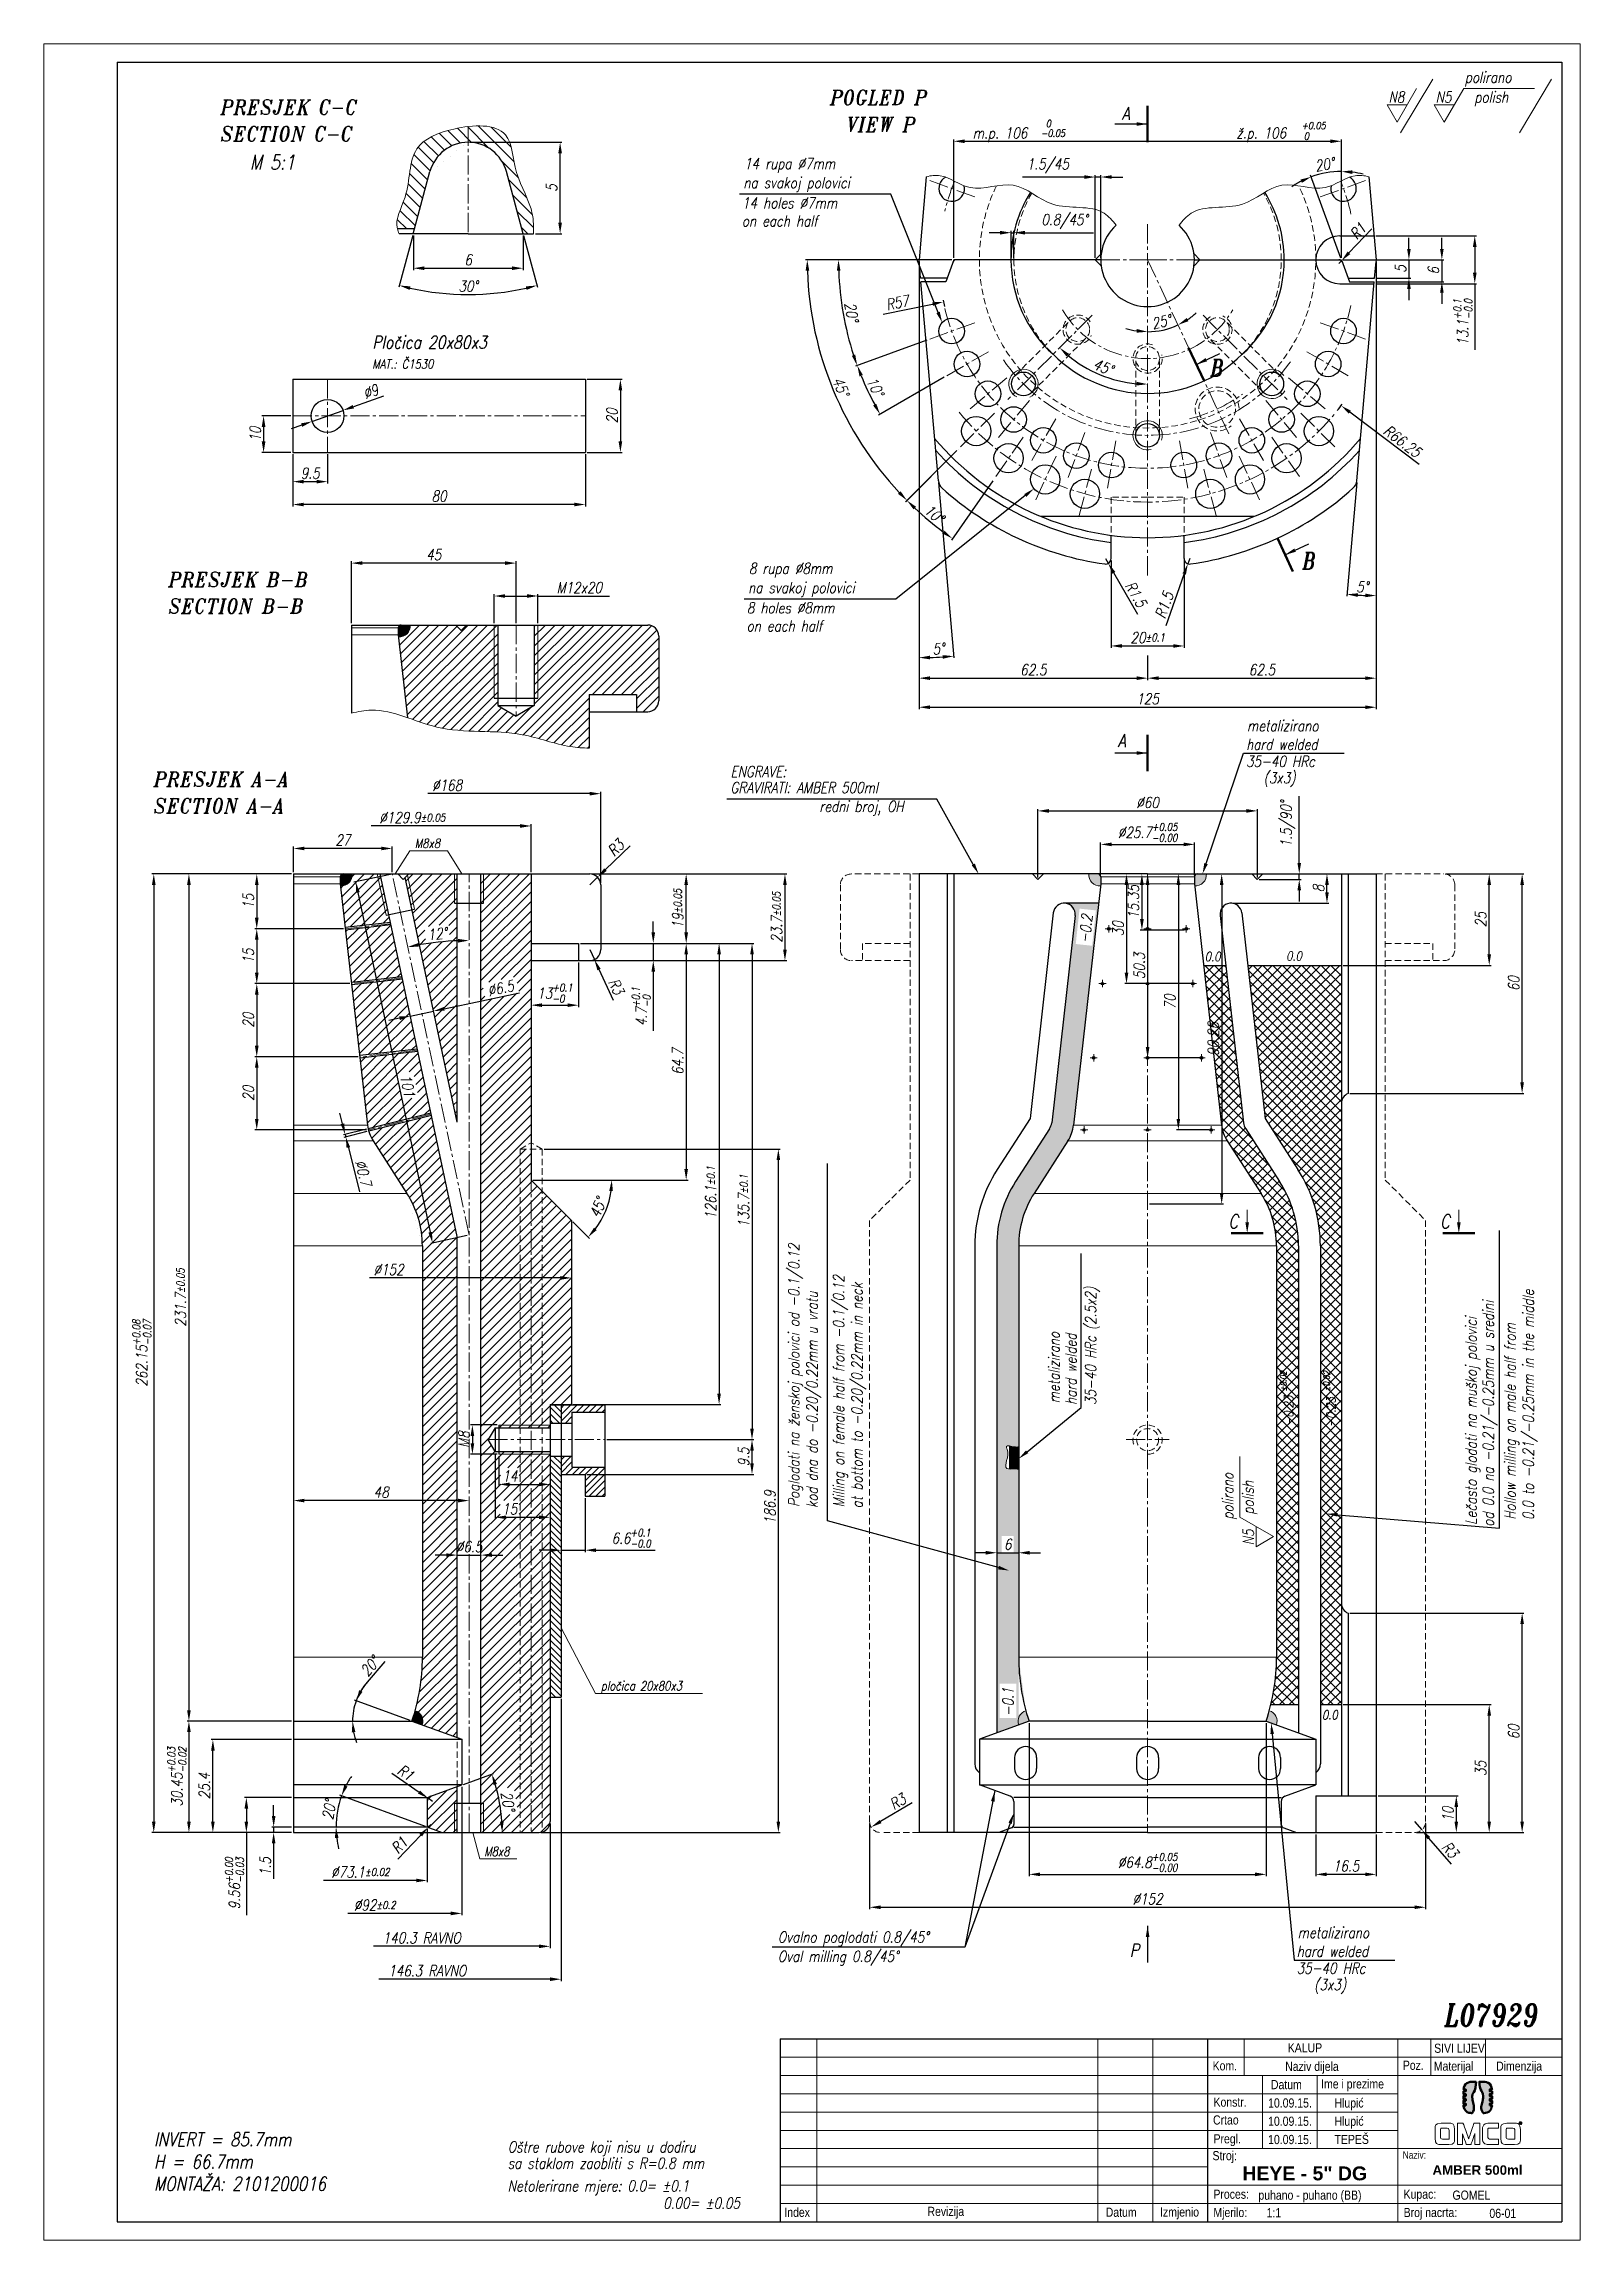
# Model space of a CAD drawing. Extents: x 11 to 1146, y -94 to 506.
# Drawn here: x 11 to 431, y -94 to 506 of the extents above; entities that cross this region are included whole.
import ezdxf
from ezdxf import colors
from ezdxf.entities.mleader import LeaderData, LeaderLine
from ezdxf.math import Vec2, Vec3

# ---------------------------------------------------------------- set-up
doc = ezdxf.new("R2010")
doc.units = 0
doc.header["$LTSCALE"] = 7
doc.header["$MEASUREMENT"] = 0
doc.linetypes.add('CENTER2', pattern=[1.125, 0.75, -0.125, 0.125, -0.125])
doc.linetypes.add('HIDDEN', pattern=[0.375, 0.25, -0.125])
doc.layers.get('0').update_dxf_attribs({"linetype": 'CONTINUOUS', "lineweight": 15})
for name, color, linetype, lineweight in [('1', 1, 'CENTER2', 15), ('2', 2, 'HIDDEN', 15), ('3', 3, 'CONTINUOUS', 30), ('4', 5, 'CONTINUOUS', 50), ('8', 252, 'CONTINUOUS', 15), ('ENGLISH', 252, 'CONTINUOUS', 18)]:
    doc.layers.add(name, color=color, linetype=linetype, lineweight=lineweight)
doc.styles.add('ITALICT', font='ITALICT.shx', dxfattribs={"width": 0.8, "height": 3})
doc.styles.get("Standard").update_dxf_attribs({"font": 'isocp.shx', "height": 3})
doc.styles.add('style2', font='swissc.ttf')
doc.dimstyles.get("Standard").update_dxf_attribs({"dimtxt": 3, "dimasz": 3, "dimexe": 0.5, "dimexo": 0.5, "dimgap": 0.8, "dimtad": 1, "dimdsep": 46, "dimtxsty": 'ITALICT', "dimcen": 0.09, "dimazin": 2, "dimtfac": 1, "dimtmove": 0, "dimatfit": 3, "dimfxl": 1, "dimtolj": 1, "dimtzin": 0, "dimarcsym": 0})

msp = doc.modelspace()

# ---------------------------------------------------------------- texts
at = {"linetype": 'Continuous', "style": 'ITALICT', "width": 0.9}
for s, p in [('POGLED P', (226.4058, 489.7909)), ('PRESJEK C-C', (59.76, 487.1773)), ('PRESJEK B-B', (45.5052, 358.0194)), ('PRESJEK A-A', (41.4945, 303.3591))]:
    msp.add_text(s, height=4, dxfattribs=at).set_placement(p)
at = {"style": 'ITALICT', "width": 0.8}
for s, height, p in [('A', 3.5, (306.2121, 485.6813)), ('m.p. 106', 3, (265.4603, 480.5975)), ('-0.05', 2, (284.1031, 481.024)), ('  0', 2, (283.2252, 483.6629)), ('ž.p. 106', 3, (337.5546, 480.5975)), ('+0.05', 2, (355.3313, 483.1108)), ('  0', 2, (353.794, 480.2335)), ('M 5:1', 4, (67.8174, 472.1066)), ('14 rupa %%C7mm', 3, (202.9578, 472.2563)), ('na svakoj polovici', 3, (202.7481, 467.0169)), ('Pločica 20x80x3', 3.5, (101.2664, 423.1253)), ('MAT.: Č1530', 2.5, (101.2664, 417.6564)), ('B', 4.5, (330.4487, 415.6367)), ('B', 4.5, (355.6032, 362.8575)), ('8 rupa %%C8mm', 3, (204.2575, 361.5126)), ('na svakoj polovici', 3, (204.0478, 356.2732)), ('metalizirano', 3, (340.4545, 318.4933)), ('A', 3.5, (305.0887, 314.1658)), ('35-40 HRc', 3, (340.1823, 308.7556)), ('(3x3)', 3, (344.9737, 304.2598)), ('GRAVIRATI: AMBER 500ml ', 3, (199.2285, 301.6046)), ('redni broj, OH', 3, (223.5444, 296.4469)), ('M8x8', 2.5, (112.8879, 286.6087)), ('0.0', 2.5, (351.1515, 255.7867)), ('0.0', 2.5, (328.8951, 255.6328)), ('C', 3.75, (335.3467, 182.5591)), ('C', 3.75, (393.2111, 182.5591)), ('pločica 20x80x3', 2.5, (163.7712, 56.1905)), ('0.0', 2.5, (360.9326, 48.2486)), ('M8x8', 2.5, (131.8527, 10.8918)), ('Ovalno poglodati 0.8/45°', 3, (212.176, -12.7681)), ('metalizirano', 3, (354.294, -11.5506)), ('P', 3.5, (308.386, -16.6435)), ('35-40 HRc', 3, (354.0218, -21.2883)), ('(3x3)', 3, (358.8132, -25.7841)), ('L07929', 6, (394.4453, -35.6309)), ('INVERT = 85.7mm', 3.75, (41.5733, -68.4791)), ('H = 66.7mm', 3.75, (41.5733, -74.5505)), ('sa staklom zaobliti s R=0.8 mm', 3, (138.3254, -74.624)), ('Oštre rubove koji nisu u dodiru ', 3, (138.3254, -70.1416)), ('MONTAŽA: 2101200016', 3.75, (41.5733, -80.6219)), ('Netolerirane mjere: 0.0= %%P0.1', 3, (138.3254, -80.8176)), ('0.00= %%P0.05', 3, (180.8271, -85.5184))]:
    msp.add_text(s, height=height, dxfattribs=at).set_placement(p)
for s, height, rotation, p in [('-0.2', 3, 83.8718604, (297.4002, 260.4277)), ('Poglodati na ženskoj polovici od -0.1/0.12', 3, 90, (218.0356, 106.3508)), ('kod dna do -0.20/0.22mm u vratu', 3, 90, (223.0368, 106.0492)), ('35-40 HRc (2.5x2)', 3, 90, (299.1949, 134.2386)), ('od 0.0 na -0.21/-0.25mm u sredini', 3, 90, (407.8802, 100.9403)), ('Lečasto glodati na muškoj polovici', 3, 90, (403.2066, 101.4657)), ('metalizirano', 3, 90, (289.1735, 134.6879)), (' %%p0.02', 1.75, 90, (351.2553, 137.0375)), (' %%p0.02', 1.75, 90, (363.0701, 137.0375)), ('-0.23', 2.5, 90, (353.089, 128.5417)), ('-0.23', 2.5, 90, (364.6422, 128.1656)), ('-0.1', 3, 90, (276.5874, 49.1316))]:
    msp.add_text(s, height=height, rotation=rotation, dxfattribs=at).set_placement(p)
at = {"style": 'style2'}
for s, height, p in [('KALUP', 2.5, (351.5836, -42.7969)), ('SIVI LIJEV', 2.5, (391.611, -42.9214)), ('Kom.', 2.5, (331.042, -47.7322)), ('Naziv dijela', 2.5, (350.8703, -47.8833)), ('Poz.', 2.5, (383.0367, -47.5867)), ('Materijal', 2.5, (391.5127, -47.8085)), ('Dimenzija', 2.5, (408.5524, -47.804)), ('Datum', 2.5, (346.9823, -52.8664)), ('Ime i prezime', 2.5, (360.706, -52.6783)), ('Crtao', 2.5, (331.1511, -62.5351)), ('Konstr.', 2.5, (331.2841, -57.6522)), ('10.09.15.', 2.5, (346.2169, -57.8825)), ('Hlupić', 2.5, (364.3597, -57.8825)), ('Pregl.', 2.5, (331.2841, -67.6839)), ('10.09.15.', 2.5, (346.2169, -62.8825)), ('10.09.15.', 2.5, (346.2169, -67.8825)), ('TEPEŠ', 2.5, (364.3597, -67.8566)), ('Hlupić', 2.5, (364.3597, -62.8825)), ('Stroj:', 2.5, (331.0118, -72.2925)), ('Naziv:', 2, (383.0118, -71.8652)), ('Proces:', 2.5, (331.254, -82.8327)), ('puhano - puhano (BB)', 2.5, (343.5599, -83.1014)), ('Kupac:', 2.5, (383.254, -82.8327)), ('GOMEL', 2.5, (396.621, -83.1014)), ('Index', 2.5, (213.9321, -87.7887)), ('Revizija', 2.5, (253.0774, -87.5431)), ('Datum', 2.5, (301.8199, -87.7714)), ('Izmjenio', 2.5, (316.6563, -87.7136)), ('Mjerilo:', 2.5, (331.254, -87.8327)), ('1:1', 2.5, (345.7779, -87.9087)), ('Broj nacrta:', 2.5, (383.267, -87.8356)), ('06-01', 2.5, (406.7101, -88.0671))]:
    msp.add_text(s, height=height, dxfattribs=at).set_placement(p)
at = {"attachment_point": 1}
for s, insert, char_height, width in [('{\\fArial|b1|i0|c238|p34;HEYE - 5" DG}', (339.1811, -73.9968), 3.8, 38.107033), ('{\\fArial|b1|i0|c238|p34;AMBER 500ml}', (391.151, -73.684), 2.6, 52.631647)]:
    msp.add_mtext(s, dxfattribs=dict(at, insert=insert, char_height=char_height, width=width))
at = {"layer": 'ENGLISH', "linetype": 'Continuous', "style": 'ITALICT', "width": 0.9}
for s, p in [('SECTION C-C', (59.76, 479.8963)), ('VIEW P', (230.9567, 482.426)), ('SECTION B-B', (45.5052, 350.7385)), ('SECTION A-A', (41.4945, 296.0781))]:
    msp.add_text(s, height=4, dxfattribs=at).set_placement(p)
at = {"layer": 'ENGLISH', "style": 'ITALICT', "width": 0.8}
for s, p in [('14 holes %%C7mm', (202.3863, 461.4907)), ('on each half', (202.3287, 456.5382)), ('8 holes %%C8mm', (203.686, 350.747)), ('on each half', (203.6284, 345.7945)), ('hard welded', (340.2059, 313.4047)), ('ENGRAVE:', (199.2228, 305.9676)), ('Oval milling 0.8/45°', (212.176, -18.0332)), ('hard welded', (354.0455, -16.6392))]:
    msp.add_text(s, height=3, dxfattribs=at).set_placement(p)
for s, p in [('Milling on female half from -0.1/0.12', (230.3001, 106.2571)), ('at bottom to -0.20/0.22mm in neck', (235.3014, 105.9555)), ('0.0 to -0.21/-0.25mm in the middle', (418.8353, 102.7654)), ('Hollow milling on male half from', (413.8541, 102.8342)), ('hard welded', (293.7891, 134.2386))]:
    msp.add_text(s, height=3, rotation=90, dxfattribs=at).set_placement(p)

# ---------------------------------------------------------------- blocks, each defined once
blk = doc.blocks.new('*D5')
at = {"color": 0, "lineweight": -2, "transparency": 16777216}
for p, q in [((272.91, 454.84), (269.91, 454.84)), ((275.91, 447.92), (275.91, 455.34)), ((275.91, 454.84), (276.71, 454.84)), ((276.71, 447.92), (276.71, 455.34)), ((279.71, 454.84), (298.48, 454.84))]:
    blk.add_line(p, q, dxfattribs=at)
at = {"color": 0, "transparency": 16777216}
for points in [[(272.91, 455.34), (272.91, 454.34), (275.91, 454.84)], [(279.71, 455.34), (279.71, 454.34), (276.71, 454.84)]]:
    blk.add_solid(points, dxfattribs=at)
at = {"color": 0, "transparency": 16777216, "insert": (290.59, 457.92), "char_height": 3, "attachment_point": 5, "style": 'ITALICT'}
blk.add_mtext('\\A1;0.8/45%%d', dxfattribs=at)
blk = doc.blocks.new('*D6')
at = {"color": 0, "lineweight": -2, "transparency": 16777216}
for p, q in [((295.95, 470.06), (279.01, 470.06)), ((298.95, 447.92), (298.95, 470.56)), ((300.45, 470.06), (298.95, 470.06)), ((300.45, 447.92), (300.45, 470.56)), ((303.45, 470.06), (306.45, 470.06))]:
    blk.add_line(p, q, dxfattribs=at)
at = {"color": 0, "transparency": 16777216}
for points in [[(295.95, 470.56), (295.95, 469.56), (298.95, 470.06)], [(303.45, 470.56), (303.45, 469.56), (300.45, 470.06)]]:
    blk.add_solid(points, dxfattribs=at)
at = {"color": 0, "transparency": 16777216, "insert": (285.98, 473.14), "char_height": 3, "attachment_point": 5, "style": 'ITALICT'}
blk.add_mtext('\\A1;1.5/45', dxfattribs=at)
blk = doc.blocks.new('*D7')
at = {"color": 0, "lineweight": -2, "transparency": 16777216}
for p, q in [((250.76, 407.7), (250.76, 338.12)), ((256.09, 386.49), (260.28, 338.54))]:
    blk.add_line(p, q, dxfattribs=at)
blk.add_arc((250.76, 447.42), 108.8, 271.57989, 273.42011, dxfattribs=at)
at = {"color": 0, "transparency": 16777216}
for points in [[(253.76, 338.16), (253.75, 339.16), (250.76, 338.62)], [(257.21, 339.31), (257.28, 338.32), (260.24, 339.03)]]:
    blk.add_solid(points, dxfattribs=at)
at = {"color": 0, "transparency": 16777216, "insert": (256.08, 341.05), "char_height": 3, "attachment_point": 5, "rotation": 2.86465, "style": 'ITALICT'}
blk.add_mtext('\\A1;5°', dxfattribs=at)
blk = doc.blocks.new('*D8')
at = {"color": 0, "lineweight": -2, "transparency": 16777216}
for p, q in [((375.76, 407.57), (375.76, 355.09)), ((370.43, 386.49), (367.71, 355.44))]:
    blk.add_line(p, q, dxfattribs=at)
blk.add_arc((375.76, 447.42), 91.83, 266.87188, 268.12812, dxfattribs=at)
at = {"color": 0, "transparency": 16777216}
for points in [[(370.71, 355.23), (370.78, 356.23), (367.75, 355.94)], [(372.76, 356.14), (372.75, 355.14), (375.76, 355.59)]]:
    blk.add_solid(points, dxfattribs=at)
at = {"color": 0, "transparency": 16777216, "insert": (371.97, 357.97), "char_height": 3, "attachment_point": 5, "rotation": 357.57934, "style": 'ITALICT'}
blk.add_mtext('\\A1;5°', dxfattribs=at)
blk = doc.blocks.new('*D9')
at = {"color": 0, "lineweight": -2, "transparency": 16777216}
for p, q in [((250.76, 446.92), (250.76, 332.51)), ((313.26, 339.19), (313.26, 332.51)), ((253.76, 333.01), (310.26, 333.01))]:
    blk.add_line(p, q, dxfattribs=at)
at = {"color": 0, "transparency": 16777216}
for points in [[(253.76, 333.51), (253.76, 332.51), (250.76, 333.01)], [(310.26, 333.51), (310.26, 332.51), (313.26, 333.01)]]:
    blk.add_solid(points, dxfattribs=at)
at = {"color": 0, "transparency": 16777216, "insert": (282.01, 335.31), "char_height": 3, "attachment_point": 5, "style": 'ITALICT'}
blk.add_mtext('\\A1;62.5', dxfattribs=at)
blk = doc.blocks.new('*D10')
at = {"color": 0, "lineweight": -2, "transparency": 16777216}
for p, q in [((375.76, 371.09), (375.76, 332.51)), ((313.26, 339.19), (313.26, 332.51)), ((316.26, 333.01), (372.76, 333.01))]:
    blk.add_line(p, q, dxfattribs=at)
at = {"color": 0, "transparency": 16777216}
for points in [[(316.26, 333.51), (316.26, 332.51), (313.26, 333.01)], [(372.76, 333.51), (372.76, 332.51), (375.76, 333.01)]]:
    blk.add_solid(points, dxfattribs=at)
at = {"color": 0, "transparency": 16777216, "insert": (344.51, 335.31), "char_height": 3, "attachment_point": 5, "style": 'ITALICT'}
blk.add_mtext('\\A1;62.5', dxfattribs=at)
blk = doc.blocks.new('*D11')
at = {"color": 0, "lineweight": -2, "transparency": 16777216}
for p, q in [((250.76, 446.92), (250.76, 324.56)), ((375.76, 446.92), (375.76, 324.56)), ((253.76, 325.06), (372.76, 325.06))]:
    blk.add_line(p, q, dxfattribs=at)
at = {"color": 0, "transparency": 16777216}
for points in [[(253.76, 325.56), (253.76, 324.56), (250.76, 325.06)], [(372.76, 325.56), (372.76, 324.56), (375.76, 325.06)]]:
    blk.add_solid(points, dxfattribs=at)
at = {"color": 0, "transparency": 16777216, "insert": (313.26, 327.36), "char_height": 3, "attachment_point": 5, "style": 'ITALICT'}
blk.add_mtext('\\A1;125', dxfattribs=at)
blk = doc.blocks.new('*D12')
at = {"color": 0, "lineweight": -2, "transparency": 16777216}
for p, q in [((300.41, 279.17), (300.41, 288.05)), ((303.41, 287.55), (323.11, 287.55)), ((326.11, 279.17), (326.11, 288.05))]:
    blk.add_line(p, q, dxfattribs=at)
at = {"color": 0, "transparency": 16777216}
for points in [[(303.41, 288.05), (303.41, 287.05), (300.41, 287.55)], [(323.11, 288.05), (323.11, 287.05), (326.11, 287.55)]]:
    blk.add_solid(points, dxfattribs=at)
at = {"color": 0, "transparency": 16777216, "insert": (313.26, 290.83), "char_height": 3, "attachment_point": 5, "style": 'ITALICT'}
blk.add_mtext('\\A1;%%c25.7{}{\\H0.71x;\\C3;\\S+0.05^ -0.00;}', dxfattribs=at)
blk = doc.blocks.new('*D13')
at = {"color": 0, "lineweight": -2, "transparency": 16777216}
for p, q in [((79.23, 279.47), (69.19, 279.47)), ((69.69, 276.47), (69.69, 267.47)), ((93.41, 264.47), (69.19, 264.47))]:
    blk.add_line(p, q, dxfattribs=at)
at = {"color": 0, "transparency": 16777216}
for points in [[(69.19, 276.47), (70.19, 276.47), (69.69, 279.47)], [(69.19, 267.47), (70.19, 267.47), (69.69, 264.47)]]:
    blk.add_solid(points, dxfattribs=at)
at = {"color": 0, "transparency": 16777216, "insert": (67.39, 271.97), "char_height": 3, "attachment_point": 5, "rotation": 90, "style": 'ITALICT'}
blk.add_mtext('\\A1;15', dxfattribs=at)
blk = doc.blocks.new('*D14')
at = {"color": 0, "lineweight": -2, "transparency": 16777216}
for p, q in [((93.41, 264.47), (69.19, 264.47)), ((69.69, 261.47), (69.69, 252.47)), ((95.11, 249.47), (69.19, 249.47))]:
    blk.add_line(p, q, dxfattribs=at)
at = {"color": 0, "transparency": 16777216}
for points in [[(69.19, 261.47), (70.19, 261.47), (69.69, 264.47)], [(69.19, 252.47), (70.19, 252.47), (69.69, 249.47)]]:
    blk.add_solid(points, dxfattribs=at)
at = {"color": 0, "transparency": 16777216, "insert": (67.39, 256.97), "char_height": 3, "attachment_point": 5, "rotation": 90, "style": 'ITALICT'}
blk.add_mtext('\\A1;15', dxfattribs=at)
blk = doc.blocks.new('*D15')
at = {"color": 0, "lineweight": -2, "transparency": 16777216}
for p, q in [((95.11, 249.47), (69.19, 249.47)), ((69.69, 246.47), (69.69, 232.47)), ((97.37, 229.47), (69.19, 229.47))]:
    blk.add_line(p, q, dxfattribs=at)
at = {"color": 0, "transparency": 16777216}
for points in [[(69.19, 246.47), (70.19, 246.47), (69.69, 249.47)], [(69.19, 232.47), (70.19, 232.47), (69.69, 229.47)]]:
    blk.add_solid(points, dxfattribs=at)
at = {"color": 0, "transparency": 16777216, "insert": (67.39, 239.47), "char_height": 3, "attachment_point": 5, "rotation": 90, "style": 'ITALICT'}
blk.add_mtext('\\A1;20', dxfattribs=at)
blk = doc.blocks.new('*D16')
at = {"color": 0, "lineweight": -2, "transparency": 16777216}
for p, q in [((97.37, 229.47), (69.19, 229.47)), ((69.69, 226.47), (69.69, 212.47)), ((99.71, 209.47), (69.19, 209.47))]:
    blk.add_line(p, q, dxfattribs=at)
at = {"color": 0, "transparency": 16777216}
for points in [[(69.19, 226.47), (70.19, 226.47), (69.69, 229.47)], [(69.19, 212.47), (70.19, 212.47), (69.69, 209.47)]]:
    blk.add_solid(points, dxfattribs=at)
at = {"color": 0, "transparency": 16777216, "insert": (67.39, 219.47), "char_height": 3, "attachment_point": 5, "rotation": 90, "style": 'ITALICT'}
blk.add_mtext('\\A1;20', dxfattribs=at)
blk = doc.blocks.new('*D17')
at = {"color": 0, "lineweight": -2, "transparency": 16777216}
for p, q in [((135.88, 120.27), (135.88, 112.03)), ((138.88, 112.53), (146.88, 112.53))]:
    blk.add_line(p, q, dxfattribs=at)
at = {"color": 0, "transparency": 16777216}
for points in [[(138.88, 113.03), (138.88, 112.03), (135.88, 112.53)], [(146.88, 113.03), (146.88, 112.03), (149.88, 112.53)]]:
    blk.add_solid(points, dxfattribs=at)
at = {"color": 0, "transparency": 16777216, "insert": (138.88, 114.83), "char_height": 3, "attachment_point": 5, "style": 'ITALICT'}
blk.add_mtext('\\A1;14', dxfattribs=at)
blk = doc.blocks.new('*D18')
at = {"color": 0, "lineweight": -2, "transparency": 16777216}
for p, q in [((134.88, 121.02), (134.88, 103.03)), ((137.88, 103.53), (146.88, 103.53))]:
    blk.add_line(p, q, dxfattribs=at)
at = {"color": 0, "transparency": 16777216}
for points in [[(137.88, 104.03), (137.88, 103.03), (134.88, 103.53)], [(146.88, 104.03), (146.88, 103.03), (149.88, 103.53)]]:
    blk.add_solid(points, dxfattribs=at)
at = {"color": 0, "transparency": 16777216, "insert": (138.84, 105.83), "char_height": 3, "attachment_point": 5, "style": 'ITALICT'}
blk.add_mtext('\\A1;15', dxfattribs=at)
blk = doc.blocks.new('*D19')
at = {"color": 0, "lineweight": -2, "transparency": 16777216}
for p, q in [((157.68, 255.27), (157.68, 243.08)), ((147.68, 243.58), (154.68, 243.58))]:
    blk.add_line(p, q, dxfattribs=at)
at = {"color": 0, "transparency": 16777216}
for points in [[(147.68, 244.08), (147.68, 243.08), (144.68, 243.58)], [(154.68, 244.08), (154.68, 243.08), (157.68, 243.58)]]:
    blk.add_solid(points, dxfattribs=at)
at = {"color": 0, "transparency": 16777216, "insert": (151.18, 246.87), "char_height": 3, "attachment_point": 5, "style": 'ITALICT'}
blk.add_mtext('\\A1;13{}{\\H0.71x;\\C3;\\S+0.1^ -0;}', dxfattribs=at)
blk = doc.blocks.new('*D20')
at = {"color": 0, "lineweight": -2, "transparency": 16777216}
for p, q in [((171.77, 287.2), (165.03, 280.65)), ((160.73, 276.47), (162.88, 278.56))]:
    blk.add_line(p, q, dxfattribs=at)
at = {"color": 0, "transparency": 16777216}
blk.add_solid([(164.68, 281.01), (165.38, 280.29), (162.88, 278.56)], dxfattribs=at)
at = {"color": 0, "transparency": 16777216, "insert": (167.87, 286.62), "char_height": 3, "attachment_point": 5, "rotation": 44.19404, "style": 'ITALICT'}
blk.add_mtext('\\A1;R3', dxfattribs=at)
blk = doc.blocks.new('*D21')
at = {"color": 0, "lineweight": -2, "transparency": 16777216}
for p, q in [((160.73, 258.77), (162, 256.05)), ((167.26, 244.82), (163.27, 253.34))]:
    blk.add_line(p, q, dxfattribs=at)
at = {"color": 0, "transparency": 16777216}
blk.add_solid([(163.72, 253.55), (162.82, 253.12), (162, 256.05)], dxfattribs=at)
at = {"color": 0, "transparency": 16777216, "insert": (167.98, 248.7), "char_height": 3, "attachment_point": 5, "rotation": 295.10492, "style": 'ITALICT'}
blk.add_mtext('\\A1;R3', dxfattribs=at)
blk = doc.blocks.new('*D22')
at = {"color": 0, "lineweight": -2, "transparency": 16777216}
for p, q in [((178.1, 263.47), (178.1, 266.47)), ((158.18, 260.47), (178.6, 260.47)), ((178.1, 260.47), (178.1, 255.77)), ((161.23, 255.77), (178.6, 255.77)), ((178.1, 252.77), (178.1, 236.58))]:
    blk.add_line(p, q, dxfattribs=at)
at = {"color": 0, "transparency": 16777216}
for points in [[(177.6, 263.47), (178.6, 263.47), (178.1, 260.47)], [(177.6, 252.77), (178.6, 252.77), (178.1, 255.77)]]:
    blk.add_solid(points, dxfattribs=at)
at = {"color": 0, "transparency": 16777216, "insert": (174.82, 243.17), "char_height": 3, "attachment_point": 5, "rotation": 90, "style": 'ITALICT'}
blk.add_mtext('\\A1;4.7{}{\\H0.71x;\\C3;\\S+0.1^ -0;}', dxfattribs=at)
blk = doc.blocks.new('*D23')
at = {"color": 0, "lineweight": -2, "transparency": 16777216}
for p, q in [((161.23, 279.47), (214.6, 279.47)), ((214.1, 276.47), (214.1, 258.77)), ((161.23, 255.77), (214.6, 255.77))]:
    blk.add_line(p, q, dxfattribs=at)
at = {"color": 0, "transparency": 16777216}
for points in [[(213.6, 276.47), (214.6, 276.47), (214.1, 279.47)], [(213.6, 258.77), (214.6, 258.77), (214.1, 255.77)]]:
    blk.add_solid(points, dxfattribs=at)
at = {"color": 0, "transparency": 16777216, "insert": (211.8, 267.62), "char_height": 3, "attachment_point": 5, "rotation": 90, "style": 'ITALICT'}
blk.add_mtext('\\A1;23.7{}{\\H0.71x;\\C3;%%p0.05}', dxfattribs=at)
blk = doc.blocks.new('*D24')
at = {"color": 0, "lineweight": -2, "transparency": 16777216}
for p, q in [((158.18, 260.47), (187.6, 260.47)), ((187.1, 257.47), (187.1, 198.77)), ((145.18, 195.77), (187.6, 195.77))]:
    blk.add_line(p, q, dxfattribs=at)
at = {"color": 0, "transparency": 16777216}
for points in [[(186.6, 257.47), (187.6, 257.47), (187.1, 260.47)], [(186.6, 198.77), (187.6, 198.77), (187.1, 195.77)]]:
    blk.add_solid(points, dxfattribs=at)
at = {"color": 0, "transparency": 16777216, "insert": (184.8, 228.12), "char_height": 3, "attachment_point": 5, "rotation": 90, "style": 'ITALICT'}
blk.add_mtext('\\A1;64.7', dxfattribs=at)
blk = doc.blocks.new('*D25')
at = {"color": 0, "lineweight": -2, "transparency": 16777216}
for p, q in [((155.79, 195.77), (167.26, 195.77)), ((156.08, 184.36), (160.65, 179.8))]:
    blk.add_line(p, q, dxfattribs=at)
blk.add_arc((144.68, 195.77), 22.09, 322.78817, 352.21183, dxfattribs=at)
at = {"color": 0, "transparency": 16777216}
for points in [[(166.06, 192.81), (167.06, 192.74), (166.76, 195.77)], [(162.64, 182.08), (161.89, 182.74), (160.29, 180.15)]]:
    blk.add_solid(points, dxfattribs=at)
at = {"color": 0, "transparency": 16777216, "insert": (162.96, 188.2), "char_height": 3, "attachment_point": 5, "rotation": 67.5, "style": 'ITALICT'}
blk.add_mtext('\\A1;45°', dxfattribs=at)
blk = doc.blocks.new('*D26')
at = {"color": 0, "lineweight": -2, "transparency": 16777216}
for p, q in [((158.18, 260.47), (196.6, 260.47)), ((196.1, 257.47), (196.1, 137.37)), ((156.23, 134.37), (196.6, 134.37))]:
    blk.add_line(p, q, dxfattribs=at)
at = {"color": 0, "transparency": 16777216}
for points in [[(195.6, 257.47), (196.6, 257.47), (196.1, 260.47)], [(195.6, 137.37), (196.6, 137.37), (196.1, 134.37)]]:
    blk.add_solid(points, dxfattribs=at)
at = {"color": 0, "transparency": 16777216, "insert": (193.8, 192.31), "char_height": 3, "attachment_point": 5, "rotation": 90, "style": 'ITALICT'}
blk.add_mtext('\\A1;126.1{}{\\H0.71x;\\C3;%%p0.1}', dxfattribs=at)
blk = doc.blocks.new('*D27')
at = {"color": 0, "lineweight": -2, "transparency": 16777216}
for p, q in [((158.18, 260.47), (205.6, 260.47)), ((205.1, 257.47), (205.1, 127.77)), ((165.38, 124.77), (205.6, 124.77))]:
    blk.add_line(p, q, dxfattribs=at)
at = {"color": 0, "transparency": 16777216}
for points in [[(204.6, 257.47), (205.6, 257.47), (205.1, 260.47)], [(204.6, 127.77), (205.6, 127.77), (205.1, 124.77)]]:
    blk.add_solid(points, dxfattribs=at)
at = {"color": 0, "transparency": 16777216, "insert": (202.8, 190.04), "char_height": 3, "attachment_point": 5, "rotation": 90, "style": 'ITALICT'}
blk.add_mtext('\\A1;135.7{}{\\H0.71x;\\C3;%%p0.1}', dxfattribs=at)
blk = doc.blocks.new('*D28')
at = {"color": 0, "lineweight": -2, "transparency": 16777216}
for p, q in [((121.48, 93.19), (118.48, 93.19)), ((124.48, 93.19), (130.98, 93.19)), ((133.98, 93.19), (136.98, 93.19))]:
    blk.add_line(p, q, dxfattribs=at)
at = {"color": 0, "transparency": 16777216}
for points in [[(121.48, 93.69), (121.48, 92.69), (124.48, 93.19)], [(133.98, 93.69), (133.98, 92.69), (130.98, 93.19)]]:
    blk.add_solid(points, dxfattribs=at)
at = {"color": 0, "transparency": 16777216, "insert": (127.73, 95.49), "char_height": 3, "attachment_point": 5, "style": 'ITALICT'}
blk.add_mtext('\\A1;%%c6.5', dxfattribs=at)
blk = doc.blocks.new('*D29')
at = {"color": 0, "lineweight": -2, "transparency": 16777216}
for p, q in [((74.19, 279.47), (50.64, 279.47)), ((51.14, 276.47), (51.14, 50.77)), ((79.23, 47.77), (50.64, 47.77))]:
    blk.add_line(p, q, dxfattribs=at)
at = {"color": 0, "transparency": 16777216}
for points in [[(50.64, 276.47), (51.64, 276.47), (51.14, 279.47)], [(50.64, 50.77), (51.64, 50.77), (51.14, 47.77)]]:
    blk.add_solid(points, dxfattribs=at)
at = {"color": 0, "transparency": 16777216, "insert": (48.84, 163.62), "char_height": 3, "attachment_point": 5, "rotation": 90, "style": 'ITALICT'}
blk.add_mtext('\\A1;231.7{}{\\H0.71x;\\C3;%%p0.05}', dxfattribs=at)
blk = doc.blocks.new('*D30')
at = {"color": 0, "lineweight": -2, "transparency": 16777216}
for p, q in [((79.23, 47.77), (50.64, 47.77)), ((51.14, 44.77), (51.14, 20.32)), ((79.23, 17.32), (50.64, 17.32))]:
    blk.add_line(p, q, dxfattribs=at)
at = {"color": 0, "transparency": 16777216}
for points in [[(50.64, 44.77), (51.64, 44.77), (51.14, 47.77)], [(50.64, 20.32), (51.64, 20.32), (51.14, 17.32)]]:
    blk.add_solid(points, dxfattribs=at)
at = {"color": 0, "transparency": 16777216, "insert": (47.85, 32.54), "char_height": 3, "attachment_point": 5, "rotation": 90, "style": 'ITALICT'}
blk.add_mtext('\\A1;30.45{}{\\H0.71x;\\C3;\\S+0.03^ -0.02;}', dxfattribs=at)
blk = doc.blocks.new('*D31')
at = {"color": 0, "lineweight": -2, "transparency": 16777216}
for p, q in [((135.38, 128.77), (128.15, 128.77)), ((135.38, 120.77), (128.15, 120.77)), ((128.65, 125.77), (128.65, 123.77))]:
    blk.add_line(p, q, dxfattribs=at)
at = {"color": 0, "transparency": 16777216}
for points in [[(128.15, 125.77), (129.15, 125.77), (128.65, 128.77)], [(128.15, 123.77), (129.15, 123.77), (128.65, 120.77)]]:
    blk.add_solid(points, dxfattribs=at)
at = {"color": 0, "transparency": 16777216, "insert": (126.35, 124.77), "char_height": 3, "attachment_point": 5, "rotation": 90, "style": 'ITALICT'}
blk.add_mtext('\\A1;M8', dxfattribs=at)
blk = doc.blocks.new('*D32')
at = {"color": 0, "lineweight": -2, "transparency": 16777216}
for p, q in [((280.86, 47.27), (280.86, 5.38)), ((345.66, 47.27), (345.66, 5.38)), ((283.86, 5.88), (342.66, 5.88))]:
    blk.add_line(p, q, dxfattribs=at)
at = {"color": 0, "transparency": 16777216}
for points in [[(283.86, 6.38), (283.86, 5.38), (280.86, 5.88)], [(342.66, 6.38), (342.66, 5.38), (345.66, 5.88)]]:
    blk.add_solid(points, dxfattribs=at)
at = {"color": 0, "transparency": 16777216, "insert": (313.26, 9.16), "char_height": 3, "attachment_point": 5, "style": 'ITALICT'}
blk.add_mtext('\\A1;%%c64.8{}{\\H0.71x;\\C3;\\S+0.05^ -0.00;}', dxfattribs=at)
blk = doc.blocks.new('*D33')
at = {"color": 0, "lineweight": -2, "transparency": 16777216}
for p, q in [((74.31, 21.82), (74.31, 24.82)), ((79.23, 18.82), (73.81, 18.82)), ((74.31, 18.82), (74.31, 17.32)), ((79.23, 17.32), (73.81, 17.32)), ((74.31, 14.32), (74.31, 4.69))]:
    blk.add_line(p, q, dxfattribs=at)
at = {"color": 0, "transparency": 16777216}
for points in [[(73.81, 21.82), (74.81, 21.82), (74.31, 18.82)], [(73.81, 14.32), (74.81, 14.32), (74.31, 17.32)]]:
    blk.add_solid(points, dxfattribs=at)
at = {"color": 0, "transparency": 16777216, "insert": (72.01, 8), "char_height": 3, "attachment_point": 5, "rotation": 90, "style": 'ITALICT'}
blk.add_mtext('\\A1;1.5', dxfattribs=at)
blk = doc.blocks.new('*D34')
at = {"color": 0, "lineweight": -2, "transparency": 16777216}
for p, q in [((79.23, 26.88), (66.35, 26.88)), ((66.85, 23.88), (66.85, 20.32)), ((79.23, 17.32), (66.35, 17.32)), ((66.85, 17.32), (66.85, -5.32))]:
    blk.add_line(p, q, dxfattribs=at)
at = {"color": 0, "transparency": 16777216}
for points in [[(66.35, 23.88), (67.35, 23.88), (66.85, 26.88)], [(66.35, 20.32), (67.35, 20.32), (66.85, 17.32)]]:
    blk.add_solid(points, dxfattribs=at)
at = {"color": 0, "transparency": 16777216, "insert": (63.57, 3.39), "char_height": 3, "attachment_point": 5, "rotation": 90, "style": 'ITALICT'}
blk.add_mtext('\\A1;9.56{}{\\H0.71x;\\C3;\\S+0.00^ -0.03;}', dxfattribs=at)
blk = doc.blocks.new('*D35')
at = {"color": 0, "lineweight": -2, "transparency": 16777216}
for p, q in [((79.23, 42.72), (57.19, 42.72)), ((57.69, 20.32), (57.69, 39.72)), ((79.23, 17.32), (57.19, 17.32))]:
    blk.add_line(p, q, dxfattribs=at)
at = {"color": 0, "transparency": 16777216}
for points in [[(57.19, 39.72), (58.19, 39.72), (57.69, 42.72)], [(57.19, 20.32), (58.19, 20.32), (57.69, 17.32)]]:
    blk.add_solid(points, dxfattribs=at)
at = {"color": 0, "transparency": 16777216, "insert": (55.39, 30.02), "char_height": 3, "attachment_point": 5, "rotation": 90, "style": 'ITALICT'}
blk.add_mtext('\\A1;25.4', dxfattribs=at)
blk = doc.blocks.new('*D36')
at = {"color": 0, "lineweight": -2, "transparency": 16777216}
for p, q in [((283.26, 278.47), (283.26, 297.21)), ((286.26, 296.71), (340.26, 296.71)), ((343.26, 278.47), (343.26, 297.21))]:
    blk.add_line(p, q, dxfattribs=at)
at = {"color": 0, "transparency": 16777216}
for points in [[(286.26, 297.21), (286.26, 296.21), (283.26, 296.71)], [(340.26, 297.21), (340.26, 296.21), (343.26, 296.71)]]:
    blk.add_solid(points, dxfattribs=at)
at = {"color": 0, "transparency": 16777216, "insert": (313.26, 299.01), "char_height": 3, "attachment_point": 5, "style": 'ITALICT'}
blk.add_mtext('\\A1;%%c60', dxfattribs=at)
blk = doc.blocks.new('*D37')
at = {"color": 0, "lineweight": -2, "transparency": 16777216}
for p, q in [((354.72, 282.47), (354.72, 300.78)), ((343.76, 277.97), (355.22, 277.97)), ((354.72, 277.97), (354.72, 279.47)), ((354.72, 274.97), (354.72, 271.97))]:
    blk.add_line(p, q, dxfattribs=at)
at = {"color": 0, "transparency": 16777216}
for points in [[(354.22, 282.47), (355.22, 282.47), (354.72, 279.47)], [(354.22, 274.97), (355.22, 274.97), (354.72, 277.97)]]:
    blk.add_solid(points, dxfattribs=at)
at = {"color": 0, "transparency": 16777216, "insert": (351.63, 293.13), "char_height": 3, "attachment_point": 5, "rotation": 90, "style": 'ITALICT'}
blk.add_mtext('\\A1;1.5/90%%D', dxfattribs=at)
blk = doc.blocks.new('*D38')
at = {"color": 0, "lineweight": -2, "transparency": 16777216}
for p, q in [((362.3, 274.47), (362.3, 276.47)), ((336.55, 271.47), (362.8, 271.47))]:
    blk.add_line(p, q, dxfattribs=at)
at = {"color": 0, "transparency": 16777216}
for points in [[(361.8, 276.47), (362.8, 276.47), (362.3, 279.47)], [(361.8, 274.47), (362.8, 274.47), (362.3, 271.47)]]:
    blk.add_solid(points, dxfattribs=at)
at = {"color": 0, "transparency": 16777216, "insert": (360, 275.47), "char_height": 3, "attachment_point": 5, "rotation": 90, "style": 'ITALICT'}
blk.add_mtext('\\A1;8', dxfattribs=at)
blk = doc.blocks.new('*D39')
at = {"color": 0, "lineweight": -2, "transparency": 16777216}
for p, q in [((112.5, 454.06), (112.5, 444.62)), ((142.5, 454.06), (142.5, 444.62)), ((115.5, 445.12), (139.5, 445.12))]:
    blk.add_line(p, q, dxfattribs=at)
at = {"color": 0, "transparency": 16777216}
for points in [[(115.5, 445.62), (115.5, 444.62), (112.5, 445.12)], [(139.5, 445.62), (139.5, 444.62), (142.5, 445.12)]]:
    blk.add_solid(points, dxfattribs=at)
at = {"color": 0, "transparency": 16777216, "insert": (127.5, 447.42), "char_height": 3, "attachment_point": 5, "style": 'ITALICT'}
blk.add_mtext('\\A1;6', dxfattribs=at)
blk = doc.blocks.new('*D40')
at = {"color": 0, "lineweight": -2, "transparency": 16777216}
for p, q in [((128, 479.56), (153.13, 479.56)), ((152.63, 457.56), (152.63, 476.56)), ((145.86, 454.56), (153.13, 454.56))]:
    blk.add_line(p, q, dxfattribs=at)
at = {"color": 0, "transparency": 16777216}
for points in [[(152.13, 476.56), (153.13, 476.56), (152.63, 479.56)], [(152.13, 457.56), (153.13, 457.56), (152.63, 454.56)]]:
    blk.add_solid(points, dxfattribs=at)
at = {"color": 0, "transparency": 16777216, "insert": (150.33, 467.06), "char_height": 3, "attachment_point": 5, "rotation": 90, "style": 'ITALICT'}
blk.add_mtext('\\A1;5', dxfattribs=at)
blk = doc.blocks.new('*D41')
at = {"color": 0, "lineweight": -2, "transparency": 16777216}
for p, q in [((394.76, 279.47), (416.16, 279.47)), ((415.66, 222.47), (415.66, 276.47)), ((368.58, 219.47), (416.16, 219.47))]:
    blk.add_line(p, q, dxfattribs=at)
at = {"color": 0, "transparency": 16777216}
for points in [[(415.16, 276.47), (416.16, 276.47), (415.66, 279.47)], [(415.16, 222.47), (416.16, 222.47), (415.66, 219.47)]]:
    blk.add_solid(points, dxfattribs=at)
at = {"color": 0, "transparency": 16777216, "insert": (413.36, 249.47), "char_height": 3, "attachment_point": 5, "rotation": 90, "style": 'ITALICT'}
blk.add_mtext('\\A1;60', dxfattribs=at)
blk = doc.blocks.new('*D42')
at = {"color": 0, "lineweight": -2, "transparency": 16777216}
for p, q in [((368.58, 77.32), (416.16, 77.32)), ((415.66, 20.32), (415.66, 74.32)), ((386.76, 17.32), (416.16, 17.32))]:
    blk.add_line(p, q, dxfattribs=at)
at = {"color": 0, "transparency": 16777216}
for points in [[(415.16, 74.32), (416.16, 74.32), (415.66, 77.32)], [(415.16, 20.32), (416.16, 20.32), (415.66, 17.32)]]:
    blk.add_solid(points, dxfattribs=at)
at = {"color": 0, "transparency": 16777216, "insert": (413.36, 44.82), "char_height": 3, "attachment_point": 5, "rotation": 90, "style": 'ITALICT'}
blk.add_mtext('\\A1;60', dxfattribs=at)
blk = doc.blocks.new('*D43')
at = {"color": 0, "lineweight": -2, "transparency": 16777216}
for p, q in [((50.64, 279.47), (41.03, 279.47)), ((41.53, 276.47), (41.53, 20.32)), ((79.23, 17.32), (41.03, 17.32))]:
    blk.add_line(p, q, dxfattribs=at)
at = {"color": 0, "transparency": 16777216}
for points in [[(41.03, 276.47), (42.03, 276.47), (41.53, 279.47)], [(41.03, 20.32), (42.03, 20.32), (41.53, 17.32)]]:
    blk.add_solid(points, dxfattribs=at)
at = {"color": 0, "transparency": 16777216, "insert": (38.25, 148.39), "char_height": 3, "attachment_point": 5, "rotation": 90, "style": 'ITALICT'}
blk.add_mtext('\\A1;262.15{}{\\H0.71x;\\C3;\\S+0.08^ -0.07;}', dxfattribs=at)
blk = doc.blocks.new('*D44')
at = {"color": 0, "lineweight": -2, "transparency": 16777216}
for p, q in [((106.6, 33.51), (114.07, 28.38)), ((117.78, 25.83), (116.54, 26.68))]:
    blk.add_line(p, q, dxfattribs=at)
at = {"color": 0, "transparency": 16777216}
blk.add_solid([(114.35, 28.79), (113.78, 27.96), (116.54, 26.68)], dxfattribs=at)
at = {"color": 0, "transparency": 16777216, "insert": (110.4, 33.69), "char_height": 3, "attachment_point": 5, "rotation": 325.49803, "style": 'ITALICT'}
blk.add_mtext('\\A1;R1', dxfattribs=at)
blk = doc.blocks.new('*D45')
at = {"color": 0, "lineweight": -2, "transparency": 16777216}
blk.add_line((152.73, 168.99), (100.49, 168.99), dxfattribs=at)
at = {"color": 0, "transparency": 16777216}
blk.add_solid([(152.73, 169.49), (152.73, 168.49), (155.73, 168.99)], dxfattribs=at)
at = {"color": 0, "transparency": 16777216, "insert": (105.74, 171.29), "char_height": 3, "attachment_point": 5, "style": 'ITALICT'}
blk.add_mtext('\\A1;%%c152', dxfattribs=at)
blk = doc.blocks.new('*D46')
at = {"color": 0, "lineweight": -2, "transparency": 16777216}
for p, q in [((141.68, 292.59), (100.93, 292.59)), ((144.68, 279.97), (144.68, 293.09))]:
    blk.add_line(p, q, dxfattribs=at)
at = {"color": 0, "transparency": 16777216}
blk.add_solid([(141.68, 293.09), (141.68, 292.09), (144.68, 292.59)], dxfattribs=at)
at = {"color": 0, "transparency": 16777216, "insert": (112.2, 294.89), "char_height": 3, "attachment_point": 5, "style": 'ITALICT'}
blk.add_mtext('\\A1;%%c129.9{}{\\H0.71x;\\C3;%%p0.05}', dxfattribs=at)
blk = doc.blocks.new('*D47')
at = {"color": 0, "lineweight": -2, "transparency": 16777216}
for p, q in [((160.73, 301.43), (116.47, 301.43)), ((163.73, 276.97), (163.73, 301.93))]:
    blk.add_line(p, q, dxfattribs=at)
at = {"color": 0, "transparency": 16777216}
blk.add_solid([(160.73, 301.93), (160.73, 300.93), (163.73, 301.43)], dxfattribs=at)
at = {"color": 0, "transparency": 16777216, "insert": (121.73, 303.73), "char_height": 3, "attachment_point": 5, "style": 'ITALICT'}
blk.add_mtext('\\A1;%%c168', dxfattribs=at)
blk = doc.blocks.new('*D48')
at = {"color": 0, "lineweight": -2, "transparency": 16777216}
for p, q in [((79.73, 279.97), (79.73, 286.94)), ((103.73, 286.44), (82.73, 286.44)), ((106.73, 279.97), (106.73, 286.94))]:
    blk.add_line(p, q, dxfattribs=at)
at = {"color": 0, "transparency": 16777216}
for points in [[(82.73, 286.94), (82.73, 285.94), (79.73, 286.44)], [(103.73, 286.94), (103.73, 285.94), (106.73, 286.44)]]:
    blk.add_solid(points, dxfattribs=at)
at = {"color": 0, "transparency": 16777216, "insert": (93.23, 288.74), "char_height": 3, "attachment_point": 5, "style": 'ITALICT'}
blk.add_mtext('\\A1;27', dxfattribs=at)
blk = doc.blocks.new('*D49')
at = {"color": 0, "lineweight": -2, "transparency": 16777216}
for p, q in [((125.73, 29.82), (125.73, -5.3)), ((122.73, -4.8), (94.59, -4.8))]:
    blk.add_line(p, q, dxfattribs=at)
at = {"color": 0, "transparency": 16777216}
blk.add_solid([(122.73, -4.3), (122.73, -5.3), (125.73, -4.8)], dxfattribs=at)
at = {"color": 0, "transparency": 16777216, "insert": (101.94, -2.5), "char_height": 3, "attachment_point": 5, "style": 'ITALICT'}
blk.add_mtext('\\A1;%%c92{}{\\H0.71x;\\C3;%%p0.2}', dxfattribs=at)
blk = doc.blocks.new('*D50')
at = {"color": 0, "lineweight": -2, "transparency": 16777216}
for p, q in [((116.28, 18.32), (116.28, 3.7)), ((113.28, 4.2), (87.97, 4.2))]:
    blk.add_line(p, q, dxfattribs=at)
at = {"color": 0, "transparency": 16777216}
blk.add_solid([(113.28, 4.7), (113.28, 3.7), (116.28, 4.2)], dxfattribs=at)
at = {"color": 0, "transparency": 16777216, "insert": (98, 6.5), "char_height": 3, "attachment_point": 5, "style": 'ITALICT'}
blk.add_mtext('\\A1;%%c73.1{}{\\H0.71x;\\C3;%%p0.02}', dxfattribs=at)
blk = doc.blocks.new('*D51')
at = {"color": 0, "lineweight": -2, "transparency": 16777216}
blk.add_line((124.73, 108.1), (82.73, 108.1), dxfattribs=at)
at = {"color": 0, "transparency": 16777216}
for points in [[(82.73, 108.6), (82.73, 107.6), (79.73, 108.1)], [(124.73, 108.6), (124.73, 107.6), (127.73, 108.1)]]:
    blk.add_solid(points, dxfattribs=at)
at = {"color": 0, "transparency": 16777216, "insert": (103.73, 110.4), "char_height": 3, "attachment_point": 5, "style": 'ITALICT'}
blk.add_mtext('\\A1;48', dxfattribs=at)
blk = doc.blocks.new('*D52')
at = {"color": 0, "lineweight": -2, "transparency": 16777216}
for p, q in [((159.48, 108.77), (159.48, 94.03)), ((149.88, 94.53), (146.88, 94.53)), ((152.88, 94.53), (159.48, 94.53)), ((162.48, 94.53), (178.63, 94.53))]:
    blk.add_line(p, q, dxfattribs=at)
at = {"color": 0, "transparency": 16777216}
for points in [[(149.88, 95.03), (149.88, 94.03), (152.88, 94.53)], [(162.48, 95.03), (162.48, 94.03), (159.48, 94.53)]]:
    blk.add_solid(points, dxfattribs=at)
at = {"color": 0, "transparency": 16777216, "insert": (172.05, 97.81), "char_height": 3, "attachment_point": 5, "style": 'ITALICT'}
blk.add_mtext('\\A1;6.6{}{\\H0.71x;\\C3;\\S+0.1^ -0.0;}', dxfattribs=at)
blk = doc.blocks.new('*D53')
at = {"color": 0, "lineweight": -2, "transparency": 16777216}
for p, q in [((165.38, 124.77), (205.6, 124.77)), ((205.1, 118.27), (205.1, 121.77)), ((159.98, 115.27), (205.6, 115.27))]:
    blk.add_line(p, q, dxfattribs=at)
at = {"color": 0, "transparency": 16777216}
for points in [[(204.6, 121.77), (205.6, 121.77), (205.1, 124.77)], [(204.6, 118.27), (205.6, 118.27), (205.1, 115.27)]]:
    blk.add_solid(points, dxfattribs=at)
at = {"color": 0, "transparency": 16777216, "insert": (202.8, 120.02), "char_height": 3, "attachment_point": 5, "rotation": 90, "style": 'ITALICT'}
blk.add_mtext('\\A1;9.5', dxfattribs=at)
blk = doc.blocks.new('*D54')
at = {"color": 0, "lineweight": -2, "transparency": 16777216}
for p, q in [((149.88, 19.82), (149.88, -14.3)), ((146.88, -13.8), (101.6, -13.8))]:
    blk.add_line(p, q, dxfattribs=at)
at = {"color": 0, "transparency": 16777216}
blk.add_solid([(146.88, -13.3), (146.88, -14.3), (149.88, -13.8)], dxfattribs=at)
at = {"color": 0, "transparency": 16777216, "insert": (114.8, -11.5), "char_height": 3, "attachment_point": 5, "style": 'ITALICT'}
blk.add_mtext('\\A1;140.3 RAVNO', dxfattribs=at)
blk = doc.blocks.new('*D55')
at = {"color": 0, "lineweight": -2, "transparency": 16777216}
for p, q in [((152.88, 53.87), (152.88, -23.3)), ((149.88, -22.8), (103.1, -22.8))]:
    blk.add_line(p, q, dxfattribs=at)
at = {"color": 0, "transparency": 16777216}
blk.add_solid([(149.88, -22.3), (149.88, -23.3), (152.88, -22.8)], dxfattribs=at)
at = {"color": 0, "transparency": 16777216, "insert": (116.3, -20.5), "char_height": 3, "attachment_point": 5, "style": 'ITALICT'}
blk.add_mtext('\\A1;146.3 RAVNO', dxfattribs=at)
blk = doc.blocks.new('*D56')
at = {"color": 0, "lineweight": -2, "transparency": 16777216}
for p, q in [((112.37, 454.08), (108.57, 439.91)), ((142.62, 454.08), (146.42, 439.91))]:
    blk.add_line(p, q, dxfattribs=at)
blk.add_arc((127.5, 510.55), 72.63, 257.36677, 282.63323, dxfattribs=at)
at = {"color": 0, "transparency": 16777216}
for points in [[(111.49, 439.19), (111.73, 440.16), (108.7, 440.39)], [(143.26, 440.16), (143.5, 439.19), (146.29, 440.39)]]:
    blk.add_solid(points, dxfattribs=at)
at = {"color": 0, "transparency": 16777216, "insert": (127.5, 440.22), "char_height": 3, "attachment_point": 5, "style": 'ITALICT'}
blk.add_mtext('\\A1;30°', dxfattribs=at)
blk = doc.blocks.new('*D57')
at = {"color": 0, "lineweight": -2, "transparency": 16777216}
for p, q in [((237.26, 19.82), (237.26, -3.62)), ((389.26, 19.82), (389.26, -3.62)), ((240.26, -3.12), (386.26, -3.12))]:
    blk.add_line(p, q, dxfattribs=at)
at = {"color": 0, "transparency": 16777216}
for points in [[(240.26, -2.62), (240.26, -3.62), (237.26, -3.12)], [(386.26, -2.62), (386.26, -3.62), (389.26, -3.12)]]:
    blk.add_solid(points, dxfattribs=at)
at = {"color": 0, "transparency": 16777216, "insert": (313.26, -0.82), "char_height": 3, "attachment_point": 5, "style": 'ITALICT'}
blk.add_mtext('\\A1;%%c152', dxfattribs=at)
blk = doc.blocks.new('*D58')
at = {"color": 0, "lineweight": -2, "transparency": 16777216}
for p, q in [((106.24, 279.36), (96.25, 277.24)), ((97.36, 274.41), (117.11, 181.48)), ((127.24, 180.57), (117.25, 178.44))]:
    blk.add_line(p, q, dxfattribs=at)
at = {"color": 0, "transparency": 16777216}
for points in [[(97.85, 274.51), (96.87, 274.31), (96.74, 277.34)], [(117.6, 181.59), (116.62, 181.38), (117.74, 178.55)]]:
    blk.add_solid(points, dxfattribs=at)
at = {"color": 0, "transparency": 16777216, "insert": (110.94, 221.58), "char_height": 3, "attachment_point": 5, "rotation": 282, "style": 'ITALICT'}
blk.add_mtext('\\A1;101', dxfattribs=at)
blk = doc.blocks.new('*D59')
at = {"color": 0, "lineweight": -2, "transparency": 16777216}
blk.add_line((115.81, 18.99), (92.39, 27.51), dxfattribs=at)
for start, end in [(146.19566, 153.09783), (160, 180), (186.90217, 193.80434)]:
    blk.add_arc((116.28, 18.82), 24.92, start, end, dxfattribs=at)
at = {"color": 0, "transparency": 16777216}
for points in [[(94.51, 29.89), (93.6, 30.29), (92.86, 27.34)], [(91.04, 15.79), (92.04, 15.85), (91.36, 18.82)]]:
    blk.add_solid(points, dxfattribs=at)
at = {"color": 0, "transparency": 16777216, "insert": (89.47, 23.54), "char_height": 3, "attachment_point": 5, "rotation": 80, "style": 'ITALICT'}
blk.add_mtext('\\A1;20°', dxfattribs=at)
blk = doc.blocks.new('*D60')
at = {"color": 0, "lineweight": -2, "transparency": 16777216}
for p, q in [((104.31, 410.17), (96.1, 407.25)), ((84.79, 403.23), (93.27, 406.25)), ((81.97, 402.22), (79.14, 401.22))]:
    blk.add_line(p, q, dxfattribs=at)
at = {"color": 0, "transparency": 16777216}
for points in [[(81.8, 402.7), (82.13, 401.75), (84.79, 403.23)], [(95.93, 407.72), (96.27, 406.78), (93.27, 406.25)]]:
    blk.add_solid(points, dxfattribs=at)
at = {"color": 0, "transparency": 16777216, "insert": (100.85, 411.38), "char_height": 3, "attachment_point": 5, "rotation": 19.57475, "style": 'ITALICT'}
blk.add_mtext('\\A1;∅9', dxfattribs=at)
blk = doc.blocks.new('*D61')
at = {"color": 0, "lineweight": -2, "transparency": 16777216}
for p, q in [((79.53, 394.24), (79.53, 386.26)), ((89.03, 394.24), (89.03, 386.26)), ((82.53, 386.76), (86.03, 386.76))]:
    blk.add_line(p, q, dxfattribs=at)
at = {"color": 0, "transparency": 16777216}
for points in [[(82.53, 387.26), (82.53, 386.26), (79.53, 386.76)], [(86.03, 387.26), (86.03, 386.26), (89.03, 386.76)]]:
    blk.add_solid(points, dxfattribs=at)
at = {"color": 0, "transparency": 16777216, "insert": (84.28, 389.06), "char_height": 3, "attachment_point": 5, "style": 'ITALICT'}
blk.add_mtext('\\A1;9.5', dxfattribs=at)
blk = doc.blocks.new('*D62')
at = {"color": 0, "lineweight": -2, "transparency": 16777216}
for p, q in [((79.53, 394.24), (79.53, 380)), ((159.53, 394.24), (159.53, 380)), ((156.53, 380.5), (82.53, 380.5))]:
    blk.add_line(p, q, dxfattribs=at)
at = {"color": 0, "transparency": 16777216}
for points in [[(82.53, 381), (82.53, 380), (79.53, 380.5)], [(156.53, 381), (156.53, 380), (159.53, 380.5)]]:
    blk.add_solid(points, dxfattribs=at)
at = {"color": 0, "transparency": 16777216, "insert": (119.53, 382.8), "char_height": 3, "attachment_point": 5, "style": 'ITALICT'}
blk.add_mtext('\\A1;80', dxfattribs=at)
blk = doc.blocks.new('*D63')
at = {"color": 0, "lineweight": -2, "transparency": 16777216}
for p, q in [((79.03, 404.74), (71.06, 404.74)), ((71.56, 401.74), (71.56, 397.74)), ((79.03, 394.74), (71.06, 394.74))]:
    blk.add_line(p, q, dxfattribs=at)
at = {"color": 0, "transparency": 16777216}
for points in [[(71.06, 401.74), (72.06, 401.74), (71.56, 404.74)], [(71.06, 397.74), (72.06, 397.74), (71.56, 394.74)]]:
    blk.add_solid(points, dxfattribs=at)
at = {"color": 0, "transparency": 16777216, "insert": (69.26, 399.74), "char_height": 3, "attachment_point": 5, "rotation": 90, "style": 'ITALICT'}
blk.add_mtext('\\A1;10', dxfattribs=at)
blk = doc.blocks.new('*D64')
at = {"color": 0, "lineweight": -2, "transparency": 16777216}
for p, q in [((160.03, 414.74), (169.61, 414.74)), ((169.11, 411.74), (169.11, 397.74)), ((160.03, 394.74), (169.61, 394.74))]:
    blk.add_line(p, q, dxfattribs=at)
at = {"color": 0, "transparency": 16777216}
for points in [[(168.61, 411.74), (169.61, 411.74), (169.11, 414.74)], [(168.61, 397.74), (169.61, 397.74), (169.11, 394.74)]]:
    blk.add_solid(points, dxfattribs=at)
at = {"color": 0, "transparency": 16777216, "insert": (166.81, 404.74), "char_height": 3, "attachment_point": 5, "rotation": 90, "style": 'ITALICT'}
blk.add_mtext('\\A1;20', dxfattribs=at)
blk = doc.blocks.new('*D65')
at = {"color": 0, "lineweight": -2, "transparency": 16777216}
blk.add_line((248.86, 25.41), (240.26, 20.32), dxfattribs=at)
at = {"color": 0, "transparency": 16777216}
blk.add_solid([(240, 20.75), (240.51, 19.89), (237.67, 18.79)], dxfattribs=at)
at = {"color": 0, "transparency": 16777216, "insert": (244.94, 25.76), "char_height": 3, "attachment_point": 5, "rotation": 30.59915, "style": 'ITALICT'}
blk.add_mtext('\\A1;R3', dxfattribs=at)
blk = doc.blocks.new('*D66')
at = {"color": 0, "lineweight": -2, "transparency": 16777216}
for p, q in [((301.76, 365.73), (302.51, 364.43)), ((310.6, 350.43), (304.01, 361.83))]:
    blk.add_line(p, q, dxfattribs=at)
at = {"color": 0, "transparency": 16777216}
blk.add_solid([(304.44, 362.08), (303.57, 361.58), (302.51, 364.43)], dxfattribs=at)
at = {"color": 0, "transparency": 16777216, "insert": (310.04, 355.98), "char_height": 3, "attachment_point": 5, "rotation": 300.0226, "style": 'ITALICT'}
blk.add_mtext('\\A1;R1.5', dxfattribs=at)
blk = doc.blocks.new('*D67')
at = {"color": 0, "lineweight": -2, "transparency": 16777216}
for p, q in [((303.26, 365.23), (303.26, 341.32)), ((323.26, 365.23), (323.26, 341.32)), ((306.26, 341.82), (320.26, 341.82))]:
    blk.add_line(p, q, dxfattribs=at)
at = {"color": 0, "transparency": 16777216}
for points in [[(306.26, 342.32), (306.26, 341.32), (303.26, 341.82)], [(320.26, 342.32), (320.26, 341.32), (323.26, 341.82)]]:
    blk.add_solid(points, dxfattribs=at)
at = {"color": 0, "transparency": 16777216, "insert": (313.26, 344.12), "char_height": 3, "attachment_point": 5, "style": 'ITALICT'}
blk.add_mtext('\\A1;20{}{\\H0.71x;\\C3;%%p0.1}', dxfattribs=at)
blk = doc.blocks.new('*D68')
at = {"color": 0, "lineweight": -2, "transparency": 16777216}
for p, q in [((318.32, 347.42), (323.26, 361.48)), ((324.76, 365.73), (324.26, 364.31))]:
    blk.add_line(p, q, dxfattribs=at)
at = {"color": 0, "transparency": 16777216}
blk.add_solid([(322.79, 361.65), (323.73, 361.32), (324.26, 364.31)], dxfattribs=at)
at = {"color": 0, "transparency": 16777216, "insert": (317.83, 352.98), "char_height": 3, "attachment_point": 5, "rotation": 70.62533, "style": 'ITALICT'}
blk.add_mtext('\\A1;R1.5', dxfattribs=at)
blk = doc.blocks.new('*D69')
at = {"color": 0, "lineweight": -2, "transparency": 16777216}
blk.add_line((126.2, 30.49), (134.44, 33.49), dxfattribs=at)
blk.add_arc((90.01, 17.32), 46.78, 3.67516, 16.32484, dxfattribs=at)
at = {"color": 0, "transparency": 16777216}
for points in [[(134.43, 30.31), (135.38, 30.62), (133.97, 33.32)], [(137.19, 20.33), (136.19, 20.3), (136.79, 17.32)]]:
    blk.add_solid(points, dxfattribs=at)
at = {"color": 0, "transparency": 16777216, "insert": (138.34, 25.84), "char_height": 3, "attachment_point": 5, "rotation": 280, "style": 'ITALICT'}
blk.add_mtext('\\A1;20°', dxfattribs=at)
blk = doc.blocks.new('*D70')
at = {"color": 0, "lineweight": -2, "transparency": 16777216}
for p, q in [((117.28, 19.52), (116.59, 18.79)), ((108.29, 10.05), (114.52, 16.62))]:
    blk.add_line(p, q, dxfattribs=at)
at = {"color": 0, "transparency": 16777216}
blk.add_solid([(114.16, 16.96), (114.88, 16.27), (116.59, 18.79)], dxfattribs=at)
at = {"color": 0, "transparency": 16777216, "insert": (108.7, 13.83), "char_height": 3, "attachment_point": 5, "rotation": 46.49126, "style": 'ITALICT'}
blk.add_mtext('\\A1;R1', dxfattribs=at)
blk = doc.blocks.new('*D71')
at = {"color": 0, "lineweight": -2, "transparency": 16777216}
for p, q in [((161.23, 279.47), (187.6, 279.47)), ((187.1, 263.47), (187.1, 276.47)), ((158.18, 260.47), (187.6, 260.47))]:
    blk.add_line(p, q, dxfattribs=at)
at = {"color": 0, "transparency": 16777216}
for points in [[(186.6, 276.47), (187.6, 276.47), (187.1, 279.47)], [(186.6, 263.47), (187.6, 263.47), (187.1, 260.47)]]:
    blk.add_solid(points, dxfattribs=at)
at = {"color": 0, "transparency": 16777216, "insert": (184.8, 269.97), "char_height": 3, "attachment_point": 5, "rotation": 90, "style": 'ITALICT'}
blk.add_mtext('\\A1;19{}{\\H0.71x;\\C3;%%p0.05}', dxfattribs=at)
blk = doc.blocks.new('*D4')
at = {"color": 0, "lineweight": -2, "transparency": 16777216}
for p, q in [((99.93, 58.48), (104.83, 64.06)), ((111.66, 47.94), (96.4, 53.49))]:
    blk.add_line(p, q, dxfattribs=at)
for start, end in [(138.70417, 159.99998), (138.79631, 149.39814), (159.99998, 180), (190.60184, 201.20367)]:
    blk.add_arc((112.13, 47.77), 16.24, start, end, dxfattribs=at)
at = {"color": 0, "transparency": 16777216}
for points in [[(98.6, 55.82), (97.7, 56.25), (96.87, 53.32)], [(95.67, 44.73), (96.66, 44.83), (95.89, 47.77)]]:
    blk.add_solid(points, dxfattribs=at)
at = {"color": 0, "transparency": 16777216, "insert": (100.65, 62.79), "char_height": 3, "attachment_point": 5, "rotation": 48.70417, "style": 'ITALICT'}
blk.add_mtext('\\A1;20°', dxfattribs=at)
blk = doc.blocks.new('*D74')
at = {"color": 0, "lineweight": -2, "transparency": 16777216}
for p, q in [((384.71, 450.42), (384.71, 453.42)), ((366.76, 447.42), (385.21, 447.42)), ((384.71, 447.42), (384.71, 442.42)), ((375.82, 442.42), (385.21, 442.42)), ((384.71, 439.42), (384.71, 436.42))]:
    blk.add_line(p, q, dxfattribs=at)
at = {"color": 0, "transparency": 16777216}
for points in [[(384.21, 450.42), (385.21, 450.42), (384.71, 447.42)], [(384.21, 439.42), (385.21, 439.42), (384.71, 442.42)]]:
    blk.add_solid(points, dxfattribs=at)
at = {"color": 0, "transparency": 16777216, "insert": (382.41, 444.92), "char_height": 3, "attachment_point": 5, "rotation": 90, "style": 'ITALICT'}
blk.add_mtext('\\A1;5', dxfattribs=at)
blk = doc.blocks.new('*D75')
at = {"color": 0, "lineweight": -2, "transparency": 16777216}
for p, q in [((393.71, 450.42), (393.71, 453.42)), ((366.76, 447.42), (394.21, 447.42)), ((393.71, 447.42), (393.71, 441.42)), ((375.73, 441.42), (394.21, 441.42)), ((393.71, 438.42), (393.71, 435.42))]:
    blk.add_line(p, q, dxfattribs=at)
at = {"color": 0, "transparency": 16777216}
for points in [[(393.21, 450.42), (394.21, 450.42), (393.71, 447.42)], [(393.21, 438.42), (394.21, 438.42), (393.71, 441.42)]]:
    blk.add_solid(points, dxfattribs=at)
at = {"color": 0, "transparency": 16777216, "insert": (391.41, 444.42), "char_height": 3, "attachment_point": 5, "rotation": 90, "style": 'ITALICT'}
blk.add_mtext('\\A1;6', dxfattribs=at)
blk = doc.blocks.new('*D76')
at = {"color": 0, "lineweight": -2, "transparency": 16777216}
for p, q in [((260.26, 447.92), (260.26, 480.34)), ((263.26, 479.84), (363.26, 479.84)), ((366.26, 447.92), (366.26, 480.34))]:
    blk.add_line(p, q, dxfattribs=at)
at = {"color": 0, "transparency": 16777216}
for points in [[(263.26, 480.34), (263.26, 479.34), (260.26, 479.84)], [(363.26, 480.34), (363.26, 479.34), (366.26, 479.84)]]:
    blk.add_solid(points, dxfattribs=at)
blk = doc.blocks.new('*D77')
at = {"color": 0, "lineweight": -2, "transparency": 16777216}
for p, q in [((366.09, 447.89), (357.82, 470.59)), ((366.26, 448.42), (366.26, 472.08))]:
    blk.add_line(p, q, dxfattribs=at)
for start, end in [(117.11995, 124.23989), (90, 110), (75.76011, 82.88005)]:
    blk.add_arc((366.26, 447.42), 24.16, start, end, dxfattribs=at)
at = {"color": 0, "transparency": 16777216}
for points in [[(355.04, 469.38), (355.44, 468.46), (357.99, 470.12)], [(369.22, 470.89), (369.28, 471.89), (366.26, 471.58)]]:
    blk.add_solid(points, dxfattribs=at)
at = {"color": 0, "transparency": 16777216, "insert": (361.66, 473.48), "char_height": 3, "attachment_point": 5, "rotation": 10, "style": 'ITALICT'}
blk.add_mtext('\\A1;20°', dxfattribs=at)
blk = doc.blocks.new('*D78')
at = {"color": 0, "lineweight": -2, "transparency": 16777216}
for p, q in [((374.53, 455.91), (368.3, 449.33)), ((365.56, 446.42), (366.24, 447.15))]:
    blk.add_line(p, q, dxfattribs=at)
at = {"color": 0, "transparency": 16777216}
blk.add_solid([(367.94, 449.67), (368.67, 448.98), (366.24, 447.15)], dxfattribs=at)
at = {"color": 0, "transparency": 16777216, "insert": (370.78, 455.29), "char_height": 3, "attachment_point": 5, "rotation": 46.58807, "style": 'ITALICT'}
blk.add_mtext('\\A1;R1', dxfattribs=at)
blk = doc.blocks.new('*D79')
at = {"color": 0, "lineweight": -2, "transparency": 16777216}
for p, q in [((375.68, 453.97), (403.21, 453.97)), ((402.71, 450.97), (402.71, 443.87)), ((375.68, 440.87), (403.21, 440.87)), ((402.71, 440.87), (402.71, 422.77))]:
    blk.add_line(p, q, dxfattribs=at)
at = {"color": 0, "transparency": 16777216}
for points in [[(402.21, 450.97), (403.21, 450.97), (402.71, 453.97)], [(402.21, 443.87), (403.21, 443.87), (402.71, 440.87)]]:
    blk.add_solid(points, dxfattribs=at)
at = {"color": 0, "transparency": 16777216, "insert": (399.43, 430.32), "char_height": 3, "attachment_point": 5, "rotation": 90, "style": 'ITALICT'}
blk.add_mtext('\\A1;13.1{}{\\H0.71x;\\C3;\\S+0.1^ -0.0;}', dxfattribs=at)
blk = doc.blocks.new('*D80')
at = {"color": 0, "lineweight": -2, "transparency": 16777216}
blk.add_arc((313.26, 447.42), 34.01, 230.05618, 264.94382, dxfattribs=at)
at = {"color": 0, "transparency": 16777216}
for points in [[(291.09, 420.98), (291.76, 421.72), (289.21, 423.37)], [(310.28, 414.05), (310.24, 413.05), (313.26, 413.41)]]:
    blk.add_solid(points, dxfattribs=at)
at = {"color": 0, "transparency": 16777216, "insert": (301.12, 418.13), "char_height": 3, "attachment_point": 5, "rotation": 337.5, "style": 'ITALICT'}
blk.add_mtext('\\A1;45°', dxfattribs=at)
blk = doc.blocks.new('*D81')
at = {"color": 0, "lineweight": -2, "transparency": 16777216}
for p, q in [((95.58, 348.03), (95.58, 364.98)), ((137.58, 364.48), (98.58, 364.48)), ((140.58, 348.03), (140.58, 364.98))]:
    blk.add_line(p, q, dxfattribs=at)
at = {"color": 0, "transparency": 16777216}
for points in [[(98.58, 364.98), (98.58, 363.98), (95.58, 364.48)], [(137.58, 364.98), (137.58, 363.98), (140.58, 364.48)]]:
    blk.add_solid(points, dxfattribs=at)
at = {"color": 0, "transparency": 16777216, "insert": (118.08, 366.78), "char_height": 3, "attachment_point": 5, "style": 'ITALICT'}
blk.add_mtext('\\A1;45', dxfattribs=at)
blk = doc.blocks.new('*D82')
at = {"color": 0, "lineweight": -2, "transparency": 16777216}
for p, q in [((134.58, 348.03), (134.58, 355.98)), ((137.58, 355.48), (143.58, 355.48)), ((146.58, 348.03), (146.58, 355.98)), ((146.58, 355.48), (166.15, 355.48))]:
    blk.add_line(p, q, dxfattribs=at)
at = {"color": 0, "transparency": 16777216}
for points in [[(137.58, 355.98), (137.58, 354.98), (134.58, 355.48)], [(143.58, 355.98), (143.58, 354.98), (146.58, 355.48)]]:
    blk.add_solid(points, dxfattribs=at)
at = {"color": 0, "transparency": 16777216, "insert": (157.87, 357.78), "char_height": 3, "attachment_point": 5, "style": 'ITALICT'}
blk.add_mtext('\\A1;M12x20', dxfattribs=at)
blk = doc.blocks.new('*D83')
at = {"color": 0, "lineweight": -2, "transparency": 16777216}
for p, q in [((366.76, 52.32), (407.16, 52.32)), ((406.66, 20.32), (406.66, 49.32)), ((386.76, 17.32), (407.16, 17.32))]:
    blk.add_line(p, q, dxfattribs=at)
at = {"color": 0, "transparency": 16777216}
for points in [[(406.16, 49.32), (407.16, 49.32), (406.66, 52.32)], [(406.16, 20.32), (407.16, 20.32), (406.66, 17.32)]]:
    blk.add_solid(points, dxfattribs=at)
at = {"color": 0, "transparency": 16777216, "insert": (404.36, 34.82), "char_height": 3, "attachment_point": 5, "rotation": 90, "style": 'ITALICT'}
blk.add_mtext('\\A1;35', dxfattribs=at)
blk = doc.blocks.new('*D84')
at = {"color": 0, "lineweight": -2, "transparency": 16777216}
for p, q in [((386.26, 20.32), (388.22, 18.05)), ((396.32, 8.66), (390.18, 15.78))]:
    blk.add_line(p, q, dxfattribs=at)
at = {"color": 0, "transparency": 16777216}
blk.add_solid([(390.56, 16.1), (389.8, 15.45), (388.22, 18.05)], dxfattribs=at)
at = {"color": 0, "transparency": 16777216, "insert": (395.97, 12.59), "char_height": 3, "attachment_point": 5, "rotation": 310.82061, "style": 'ITALICT'}
blk.add_mtext('\\A1;R3', dxfattribs=at)
blk = doc.blocks.new('*D85')
at = {"color": 0, "lineweight": -2, "transparency": 16777216}
for p, q in [((359.26, 16.82), (359.26, 5.38)), ((375.76, 16.82), (375.76, 5.38)), ((372.76, 5.88), (362.26, 5.88))]:
    blk.add_line(p, q, dxfattribs=at)
at = {"color": 0, "transparency": 16777216}
for points in [[(362.26, 6.38), (362.26, 5.38), (359.26, 5.88)], [(372.76, 6.38), (372.76, 5.38), (375.76, 5.88)]]:
    blk.add_solid(points, dxfattribs=at)
at = {"color": 0, "transparency": 16777216, "insert": (367.51, 8.18), "char_height": 3, "attachment_point": 5, "style": 'ITALICT'}
blk.add_mtext('\\A1;16.5', dxfattribs=at)
blk = doc.blocks.new('*D86')
at = {"color": 0, "lineweight": -2, "transparency": 16777216}
for p, q in [((376.26, 27.32), (398.16, 27.32)), ((397.66, 24.32), (397.66, 20.32)), ((386.76, 17.32), (398.16, 17.32))]:
    blk.add_line(p, q, dxfattribs=at)
at = {"color": 0, "transparency": 16777216}
for points in [[(397.16, 24.32), (398.16, 24.32), (397.66, 27.32)], [(397.16, 20.32), (398.16, 20.32), (397.66, 17.32)]]:
    blk.add_solid(points, dxfattribs=at)
at = {"color": 0, "transparency": 16777216, "insert": (395.36, 22.32), "char_height": 3, "attachment_point": 5, "rotation": 90, "style": 'ITALICT'}
blk.add_mtext('\\A1;10', dxfattribs=at)
blk = doc.blocks.new('*D87')
at = {"color": 0, "lineweight": -2, "transparency": 16777216}
blk.add_line((387.51, 391.46), (368.56, 405.74), dxfattribs=at)
blk.add_arc((313.26, 447.42), 66.25, 321.48913, 323.4317, dxfattribs=at)
at = {"color": 0, "transparency": 16777216}
blk.add_solid([(368.86, 406.14), (368.26, 405.35), (366.17, 407.55)], dxfattribs=at)
at = {"color": 0, "transparency": 16777216, "insert": (382.92, 397.8), "char_height": 3, "attachment_point": 5, "rotation": 322.99928, "style": 'ITALICT'}
blk.add_mtext('\\A1;R66.25', dxfattribs=at)
blk = doc.blocks.new('*D88')
at = {"color": 0, "lineweight": -2, "transparency": 16777216}
blk.add_line((240.95, 432.53), (254.49, 435.32), dxfattribs=at)
blk.add_arc((313.26, 447.42), 57, 191.13241, 192.96013, dxfattribs=at)
at = {"color": 0, "transparency": 16777216}
blk.add_solid([(254.39, 435.81), (254.59, 434.83), (257.43, 435.93)], dxfattribs=at)
at = {"color": 0, "transparency": 16777216, "insert": (244.86, 435.68), "char_height": 3, "attachment_point": 5, "rotation": 11.63501, "style": 'ITALICT'}
blk.add_mtext('\\A1;R57', dxfattribs=at)
blk = doc.blocks.new('*D89')
at = {"color": 0, "lineweight": -2, "transparency": 16777216}
for p, q in [((259.76, 447.42), (219.7, 447.42)), ((261.11, 395.27), (247.11, 381.27))]:
    blk.add_line(p, q, dxfattribs=at)
blk.add_arc((313.26, 447.42), 93.05, 181.8473, 223.15269, dxfattribs=at)
at = {"color": 0, "transparency": 16777216}
for points in [[(219.75, 444.41), (220.75, 444.43), (220.2, 447.42)], [(245.73, 384.13), (245.01, 383.43), (247.46, 381.62)]]:
    blk.add_solid(points, dxfattribs=at)
at = {"color": 0, "transparency": 16777216, "insert": (229.41, 412.69), "char_height": 3, "attachment_point": 5, "rotation": 292.5, "style": 'ITALICT'}
blk.add_mtext('\\A1;45°', dxfattribs=at)
blk = doc.blocks.new('*D90')
at = {"color": 0, "lineweight": -2, "transparency": 16777216}
for p, q in [((252.88, 425.45), (233.41, 418.36)), ((257.61, 415.3), (239.67, 404.94))]:
    blk.add_line(p, q, dxfattribs=at)
blk.add_arc((313.26, 447.42), 84.47, 202.03504, 207.96496, dxfattribs=at)
at = {"color": 0, "transparency": 16777216}
for points in [[(234.49, 415.55), (235.42, 415.91), (233.88, 418.53)], [(239.09, 408.05), (238.21, 407.57), (240.1, 405.19)]]:
    blk.add_solid(points, dxfattribs=at)
at = {"color": 0, "transparency": 16777216, "insert": (238.79, 412.69), "char_height": 3, "attachment_point": 5, "rotation": 295, "style": 'ITALICT'}
blk.add_mtext('\\A1;10°', dxfattribs=at)
blk = doc.blocks.new('*D91')
at = {"color": 0, "lineweight": -2, "transparency": 16777216}
for p, q in [((259.76, 447.42), (228.24, 447.42)), ((252.88, 425.45), (233.37, 418.34))]:
    blk.add_line(p, q, dxfattribs=at)
blk.add_arc((313.26, 447.42), 84.52, 182.03385, 197.96614, dxfattribs=at)
at = {"color": 0, "transparency": 16777216}
for points in [[(228.29, 444.41), (229.29, 444.43), (228.74, 447.42)], [(233.33, 421.51), (232.39, 421.19), (233.84, 418.51)]]:
    blk.add_solid(points, dxfattribs=at)
at = {"color": 0, "transparency": 16777216, "insert": (232.29, 433.14), "char_height": 3, "attachment_point": 5, "rotation": 280, "style": 'ITALICT'}
blk.add_mtext('\\A1;20°', dxfattribs=at)
blk = doc.blocks.new('*D92')
at = {"color": 0, "lineweight": -2, "transparency": 16777216}
for p, q in [((261.11, 395.27), (247.1, 381.27)), ((270.95, 387.01), (259.6, 370.78))]:
    blk.add_line(p, q, dxfattribs=at)
blk.add_arc((313.26, 447.42), 93.06, 226.84723, 233.15277, dxfattribs=at)
at = {"color": 0, "transparency": 16777216}
for points in [[(249.26, 379.17), (249.96, 379.89), (247.46, 381.62)], [(257.75, 373.36), (257.16, 372.55), (259.88, 371.19)]]:
    blk.add_solid(points, dxfattribs=at)
at = {"color": 0, "transparency": 16777216, "insert": (254.92, 377.9), "char_height": 3, "attachment_point": 5, "rotation": 320, "style": 'ITALICT'}
blk.add_mtext('\\A1;10°', dxfattribs=at)
blk = doc.blocks.new('*D93')
at = {"color": 0, "lineweight": -2, "transparency": 16777216}
for start, end in [(303.75205, 312.5041), (252.4959, 261.24795), (270, 295)]:
    blk.add_arc((313.26, 447.42), 19.66, start, end, dxfattribs=at)
at = {"color": 0, "transparency": 16777216}
for points in [[(310.3, 428.49), (310.23, 427.49), (313.26, 427.76)], [(324.42, 430.64), (323.93, 431.51), (321.56, 429.6)]]:
    blk.add_solid(points, dxfattribs=at)
at = {"color": 0, "transparency": 16777216, "insert": (317.01, 430.47), "char_height": 3, "attachment_point": 5, "rotation": 12.5, "style": 'ITALICT'}
blk.add_mtext('\\A1;25°', dxfattribs=at)
blk = doc.blocks.new('*D94')
at = {"color": 0, "lineweight": -2, "transparency": 16777216}
for p, q in [((148.23, 204.22), (212.8, 204.22)), ((212.3, 20.32), (212.3, 201.22)), ((147.38, 17.32), (212.8, 17.32))]:
    blk.add_line(p, q, dxfattribs=at)
at = {"color": 0, "transparency": 16777216}
for points in [[(211.8, 201.22), (212.8, 201.22), (212.3, 204.22)], [(211.8, 20.32), (212.8, 20.32), (212.3, 17.32)]]:
    blk.add_solid(points, dxfattribs=at)
at = {"color": 0, "transparency": 16777216, "insert": (210, 106.26), "char_height": 3, "attachment_point": 5, "rotation": 90, "style": 'ITALICT'}
blk.add_mtext('\\A1;186.9', dxfattribs=at)
blk = doc.blocks.new('*D95')
at = {"color": 0, "lineweight": -2, "transparency": 16777216}
for p, q in [((394.76, 279.47), (407.16, 279.47)), ((406.66, 257.47), (406.66, 276.47)), ((366.76, 254.47), (407.16, 254.47))]:
    blk.add_line(p, q, dxfattribs=at)
at = {"color": 0, "transparency": 16777216}
for points in [[(406.16, 276.47), (407.16, 276.47), (406.66, 279.47)], [(406.16, 257.47), (407.16, 257.47), (406.66, 254.47)]]:
    blk.add_solid(points, dxfattribs=at)
at = {"color": 0, "transparency": 16777216, "insert": (404.36, 266.97), "char_height": 3, "attachment_point": 5, "rotation": 90, "style": 'ITALICT'}
blk.add_mtext('\\A1;25', dxfattribs=at)
blk = doc.blocks.new('A$C06FE1C3C')
for p, q in [((-9.22, 5.32), (-9.22, 21.93)), ((-9.22, 5.32), (0, 0)), ((-4.76, 2.75), (-4.76, -2.75)), ((-4.76, -2.75), (0, 0))]:
    blk.add_line(p, q)
at = {"style": 'ITALICT', "width": 0.8}
for s, p in [('polirano', (-11.02, 4.68)), ('N5', (-5.38, -2.36))]:
    blk.add_text(s, height=3, rotation=90, dxfattribs=at).set_placement(p)
at = {"layer": 'ENGLISH', "style": 'ITALICT', "width": 0.8}
blk.add_text('polish', height=3, rotation=90, dxfattribs=at).set_placement((-5.45, 6.02))
blk = doc.blocks.new('A$C0FD72C1E')
for p, q in [((4.36, 12.08), (-0.96, 2.86)), ((8.79, 14.65), (0, 0)), ((17.26, 12.08), (11.94, 2.86)), ((17.26, 12.08), (36.56, 12.08)), ((41.25, 14.65), (32.45, 0)), ((-3.7, 7.62), (-0.96, 2.86)), ((1.79, 7.62), (-3.7, 7.62)), ((9.19, 7.62), (11.94, 2.86)), ((14.69, 7.62), (9.19, 7.62))]:
    blk.add_line(p, q)
at = {"style": 'ITALICT', "width": 0.8}
for s, p in [('polirano', (17.55, 13.67)), ('N8', (-3.32, 8.24)), ('N5', (9.58, 8.24))]:
    blk.add_text(s, height=3, dxfattribs=at).set_placement(p)
at = {"layer": 'ENGLISH', "style": 'ITALICT', "width": 0.8}
blk.add_text('polish', height=3, dxfattribs=at).set_placement((20.16, 8.23))
blk = doc.blocks.new('*D105')
at = {"color": 0, "linetype": 'ByBlock', "lineweight": -2, "transparency": 16777216}
for p, q in [((269.01, 93.83), (266.01, 93.83)), ((272.01, 93.83), (278.01, 93.83)), ((272.01, 93.59), (272.01, 93.33)), ((278.01, 93.59), (278.01, 93.33)), ((281.01, 93.83), (284.01, 93.83))]:
    blk.add_line(p, q, dxfattribs=at)
at = {"color": 0, "transparency": 16777216}
for points in [[(269.01, 94.33), (269.01, 93.33), (272.01, 93.83)], [(281.01, 94.33), (281.01, 93.33), (278.01, 93.83)]]:
    blk.add_solid(points, dxfattribs=at)
at = {"color": 0, "transparency": 16777216, "insert": (275.01, 96.13), "char_height": 3, "attachment_point": 5, "style": 'ITALICT'}
blk.add_mtext('\\A1;6', dxfattribs=at)
blk = doc.blocks.new('*D106')
at = {"color": 0, "linetype": 'ByBlock', "lineweight": -2, "transparency": 16777216}
blk.add_arc((127.73, 180.67), 80.59, 92.13311, 99.86689, dxfattribs=at)
at = {"color": 0, "transparency": 16777216}
for points in [[(114.01, 259.57), (113.82, 260.56), (110.97, 259.5)], [(124.72, 261.7), (124.74, 260.7), (127.73, 261.26)]]:
    blk.add_solid(points, dxfattribs=at)
at = {"color": 0, "transparency": 16777216, "insert": (119.06, 263.1), "char_height": 3, "attachment_point": 5, "rotation": 6, "style": 'ITALICT'}
blk.add_mtext('\\A1;12°', dxfattribs=at)
blk = doc.blocks.new('*D107')
at = {"color": 0, "linetype": 'ByBlock', "lineweight": -2, "transparency": 16777216}
for p, q in [((93.11, 211.15), (92.39, 214.06)), ((99.65, 209.69), (93.36, 208.12)), ((99.82, 209.01), (93.53, 207.44)), ((93.84, 208.24), (94.01, 207.56)), ((94.74, 204.65), (97.76, 192.54))]:
    blk.add_line(p, q, dxfattribs=at)
at = {"color": 0, "transparency": 16777216}
for points in [[(93.6, 211.27), (92.63, 211.03), (93.84, 208.24)], [(95.22, 204.77), (94.25, 204.53), (94.01, 207.56)]]:
    blk.add_solid(points, dxfattribs=at)
at = {"color": 0, "transparency": 16777216, "insert": (98.84, 197.69), "char_height": 3, "attachment_point": 5, "rotation": 284.01444, "style": 'ITALICT'}
blk.add_mtext('\\A1;%%c0.7', dxfattribs=at)
blk = doc.blocks.new('*D108')
at = {"color": 0, "linetype": 'ByBlock', "lineweight": -2, "transparency": 16777216}
for p, q in [((120.95, 242.6), (141.49, 246.96)), ((111.67, 240.56), (111.56, 241.11)), ((111.66, 240.62), (118.02, 241.98)), ((118.03, 241.91), (117.91, 242.46)), ((108.73, 240), (105.79, 239.38))]:
    blk.add_line(p, q, dxfattribs=at)
at = {"color": 0, "transparency": 16777216}
for points in [[(108.62, 240.49), (108.83, 239.51), (111.66, 240.62)], [(120.85, 243.09), (121.06, 242.11), (118.02, 241.98)]]:
    blk.add_solid(points, dxfattribs=at)
at = {"color": 0, "transparency": 16777216, "insert": (136.37, 248.23), "char_height": 3, "attachment_point": 5, "rotation": 12, "style": 'ITALICT'}
blk.add_mtext('\\A1;%%c6.5', dxfattribs=at)
blk = doc.blocks.new('*D117')
at = {"color": 0, "linetype": 'ByBlock', "lineweight": -2, "transparency": 16777216}
for p, q in [((312.76, 279.47), (311.2, 279.47)), ((311.7, 276.47), (311.7, 267.12)), ((323.34, 264.12), (311.2, 264.12))]:
    blk.add_line(p, q, dxfattribs=at)
at = {"color": 0, "transparency": 16777216}
for points in [[(311.2, 276.47), (312.2, 276.47), (311.7, 279.47)], [(311.2, 267.12), (312.2, 267.12), (311.7, 264.12)]]:
    blk.add_solid(points, dxfattribs=at)
at = {"color": 0, "transparency": 16777216, "insert": (309.4, 271.79), "char_height": 3, "attachment_point": 5, "rotation": 90, "style": 'ITALICT'}
blk.add_mtext('\\A1;15.35', dxfattribs=at)
blk = doc.blocks.new('*D118')
at = {"color": 0, "linetype": 'ByBlock', "lineweight": -2, "transparency": 16777216}
for p, q in [((312.76, 279.47), (306.99, 279.47)), ((307.49, 276.47), (307.49, 252.47)), ((325.11, 249.47), (306.99, 249.47))]:
    blk.add_line(p, q, dxfattribs=at)
at = {"color": 0, "transparency": 16777216}
for points in [[(306.99, 276.47), (307.99, 276.47), (307.49, 279.47)], [(306.99, 252.47), (307.99, 252.47), (307.49, 249.47)]]:
    blk.add_solid(points, dxfattribs=at)
at = {"color": 0, "transparency": 16777216, "insert": (305.19, 264.47), "char_height": 3, "attachment_point": 5, "rotation": 90, "style": 'ITALICT'}
blk.add_mtext('\\A1;30', dxfattribs=at)
blk = doc.blocks.new('*D119')
at = {"color": 0, "linetype": 'ByBlock', "lineweight": -2, "transparency": 16777216}
for p, q in [((313.26, 276.47), (313.26, 232.17)), ((327.5, 229.17), (312.76, 229.17))]:
    blk.add_line(p, q, dxfattribs=at)
at = {"color": 0, "transparency": 16777216}
for points in [[(312.76, 276.47), (313.76, 276.47), (313.26, 279.47)], [(312.76, 232.17), (313.76, 232.17), (313.26, 229.17)]]:
    blk.add_solid(points, dxfattribs=at)
at = {"color": 0, "transparency": 16777216, "insert": (310.96, 254.32), "char_height": 3, "attachment_point": 5, "rotation": 90, "style": 'ITALICT'}
blk.add_mtext('\\A1;50.3', dxfattribs=at)
blk = doc.blocks.new('*D120')
at = {"color": 0, "linetype": 'ByBlock', "lineweight": -2, "transparency": 16777216}
for p, q in [((313.76, 279.47), (322.17, 279.47)), ((321.67, 276.47), (321.67, 212.47)), ((330.14, 209.47), (321.17, 209.47))]:
    blk.add_line(p, q, dxfattribs=at)
at = {"color": 0, "transparency": 16777216}
for points in [[(321.17, 276.47), (322.17, 276.47), (321.67, 279.47)], [(321.17, 212.47), (322.17, 212.47), (321.67, 209.47)]]:
    blk.add_solid(points, dxfattribs=at)
at = {"color": 0, "transparency": 16777216, "insert": (319.37, 244.47), "char_height": 3, "attachment_point": 5, "rotation": 90, "style": 'ITALICT'}
blk.add_mtext('\\A1;70', dxfattribs=at)
blk = doc.blocks.new('*D121')
at = {"color": 0, "linetype": 'ByBlock', "lineweight": -2, "transparency": 16777216}
for p, q in [((313.76, 279.47), (334.01, 279.47)), ((333.51, 276.47), (333.51, 192.21)), ((313.76, 189.21), (334.01, 189.21))]:
    blk.add_line(p, q, dxfattribs=at)
at = {"color": 0, "transparency": 16777216}
for points in [[(333.01, 276.47), (334.01, 276.47), (333.51, 279.47)], [(333.01, 192.21), (334.01, 192.21), (333.51, 189.21)]]:
    blk.add_solid(points, dxfattribs=at)
at = {"color": 0, "transparency": 16777216, "insert": (331.21, 234.34), "char_height": 3, "attachment_point": 5, "rotation": 90, "style": 'ITALICT'}
blk.add_mtext('\\A1;90.26', dxfattribs=at)

# ---------------------------------------------------------------- dimensions: what is measured, and where the dimension line sits
for base, p1, p2, override, picture, middle in [((152.629, 479.565), (145.3575, 454.565), (127.4955, 479.565), {"dimlfac": 0.2}, '*D40', (150.329, 467.065)), ((384.7113, 442.4207), (366.2561, 447.4207), (375.3186, 442.4207), {"dimtmove": 0}, '*D74', (382.4113, 444.9207)), ((307.4897, 249.4683), (313.2561, 279.4683), (325.6069, 249.4683), {"dimarcsym": 1}, '*D118', (305.1897, 264.4683)), ((311.7043, 264.1183), (313.2561, 279.4683), (323.8391, 264.1183), {"dimarcsym": 1}, '*D117', (309.4043, 271.7933)), ((313.2561, 229.1683), (313.2561, 279.4683), (327.9993, 229.1683), {"dimarcsym": 1}, '*D119', (310.9561, 254.3183)), ((321.6661, 209.4683), (313.2561, 279.4683), (330.6377, 209.4683), {"dimarcsym": 1}, '*D120', (319.3661, 244.4683)), ((333.5061, 189.2056), (313.2561, 279.4683), (313.2561, 189.2056), {"dimarcsym": 1}, '*D121', (331.2061, 234.3369)), ((406.658, 279.4683), (366.2561, 254.4683), (394.2561, 279.4683), {"dimtmove": 0}, '*D95', (404.358, 266.9683)), ((69.6891, 249.4683), (93.9143, 264.4683), (95.6075, 249.4683), {"dimtmove": 1}, '*D14', (67.3891, 256.9683)), ((69.6891, 229.4683), (95.6075, 249.4683), (97.8651, 229.4683), {"dimtmove": 1}, '*D15', (67.3891, 239.4683)), ((69.6891, 209.4683), (97.8651, 229.4683), (100.2104, 209.4683), {"dimtmove": 1}, '*D16', (67.3891, 219.4683)), ((397.658, 17.3183), (375.7561, 27.3183), (386.2561, 17.3183), {"dimtmove": 0}, '*D86', (395.358, 22.3183))]:
    dim = msp.add_linear_dim(base=base, p1=p1, p2=p2, angle=90, dimstyle='Standard', override=override)
    dim.commit()
    dim.dimension.update_dxf_attribs({"geometry": picture, "text_midpoint": middle})
for base, p1, p2, text, picture, middle in [((366.2561, 479.8404), (260.2561, 447.4207), (366.2561, 447.4207), ' ', '*D76', (313.2561, 479.8404)), ((298.9545, 470.056), (300.4545, 447.4207), (298.9545, 447.4207), '<>/45', '*D6', (285.983, 473.1417)), ((276.7061, 454.8375), (275.9061, 447.4207), (276.7061, 447.4207), '<>/45%%d', '*D5', (290.5918, 457.9233)), ((343.2561, 296.7085), (283.2561, 277.9683), (343.2561, 277.9683), '%%c<>', '*D36', (313.2561, 299.0085))]:
    dim = msp.add_linear_dim(base=base, p1=p1, p2=p2, text=text, dimstyle='Standard')
    dim.commit()
    dim.dimension.update_dxf_attribs({"geometry": picture, "text_midpoint": middle})
for base, line1, line2, picture, middle in [((363.4516, 471.4146), ((366.2561, 447.4207), (366.2561, 447.9207)), ((366.2561, 447.4207), (368.4399, 441.4207)), '*D77', (361.6618, 473.476)), ((121.1653, 438.1915), ((112.4955, 454.565), (117.0457, 471.5466)), ((142.4955, 454.565), (137.9453, 471.5466)), '*D56', (127.4955, 440.2152)), ((223.3751, 423.3372), ((300.4561, 447.4207), (260.2561, 447.4207)), ((271.36, 405.5246), (261.4605, 395.6251)), '*D89', (229.4125, 412.6916)), ((229.3101, 437.6088), ((300.4561, 447.4207), (260.2561, 447.4207)), ((266.0365, 430.2342), (253.3507, 425.6169)), '*D91', (232.2877, 433.1438)), ((296.2528, 417.9702), ((313.2561, 361.1274), (313.2561, 447.4207)), ((298.0901, 432.2547), (275.0745, 409.2392)), '*D80', (301.1225, 418.1277)), ((316.1053, 427.9695), ((313.2561, 361.1274), (313.2561, 447.4207)), ((313.2561, 447.4207), (335.6548, 399.3864)), '*D93', (317.0132, 430.4734)), ((235.6958, 413.9645), ((269.7383, 422.2957), (258.047, 415.5457)), ((266.0365, 430.2342), (253.3507, 425.6169)), '*D90', (238.7862, 412.6948)), ((251.3933, 377.9061), ((279.2717, 398.8859), (271.2416, 387.4178)), ((271.36, 405.5246), (261.4605, 395.6251)), '*D92', (254.9197, 377.8982)), ((163.8041, 184.7246), ((144.6759, 195.7683), (155.2886, 195.7683)), ((144.6759, 195.7683), (155.7259, 184.7183)), '*D25', (162.957, 188.196)), ((95.9995, 49.6532), ((79.8759, 47.7683), (112.1259, 47.7683)), ((112.1259, 47.7683), (125.7259, 42.8183)), '*D4', (100.6507, 62.7917)), ((136.4718, 22.7489), ((79.7259, 17.3183), (146.8759, 17.3183)), ((117.2629, 27.2375), (125.7259, 30.3178)), '*D69', (138.3425, 25.8406)), ((92.0291, 24.5648), ((116.2759, 18.8183), (79.7259, 18.8183)), ((116.2759, 18.8183), (120.3971, 17.3183)), '*D59', (89.471, 23.5447))]:
    dim = msp.add_angular_dim_2l(base=base, line1=line1, line2=line2, dimstyle='Standard')
    dim.commit()
    dim.dimension.update_dxf_attribs({"geometry": picture, "text_midpoint": middle})
for center, mpoint, picture, middle in [((365.5559, 446.4207), (366.2431, 447.1471), '*D78', (370.7771, 455.2864)), ((301.7561, 365.7262), (302.5066, 364.4274), '*D66', (310.0446, 355.9799)), ((160.7259, 276.4683), (162.8768, 278.5595), '*D20', (167.8698, 286.6218)), ((160.7259, 258.7683), (161.9987, 256.0517), '*D21', (167.9848, 248.6966)), ((117.2759, 19.5185), (116.5874, 18.7932), '*D70', (108.7034, 13.8285)), ((386.2561, 20.3183), (388.2172, 18.048), '*D84', (395.9717, 12.5893))]:
    dim = msp.add_radius_dim(center=center, mpoint=mpoint, dimstyle='Standard')
    dim.commit()
    dim.dimension.update_dxf_attribs({"geometry": picture, "text_midpoint": middle})
for base, p1, p2, override, picture, middle in [((142.4955, 445.1164), (112.4955, 454.565), (142.4955, 454.565), {"dimlfac": 0.2}, '*D39', (127.4955, 447.4164)), ((375.7561, 333.0111), (313.2561, 339.6908), (375.7561, 371.5906), {"dimtmove": 1}, '*D10', (344.5061, 335.3111)), ((278.0061, 93.8326), (272.0061, 94.088), (278.0061, 94.088), {"dimarcsym": 1}, '*D105', (275.0061, 96.1326))]:
    dim = msp.add_linear_dim(base=base, p1=p1, p2=p2, dimstyle='Standard', override=override)
    dim.commit()
    dim.dimension.update_dxf_attribs({"geometry": picture, "text_midpoint": middle})
for base, p1, p2, angle, override, picture, middle, dimtype in [((393.7113, 441.4207), (366.2561, 447.4207), (375.2311, 441.4207), 90, {"dimtmove": 0}, '*D75', (393.7113, 444.4207), 160), ((117.736, 178.5476), (106.7259, 279.4683), (127.7259, 180.671), 282, {"dimdec": 1}, '*D58', (108.6907, 221.1026), 161), ((415.658, 279.4683), (368.0759, 219.4683), (394.2561, 279.4683), 90, {"dimtmove": 0}, '*D41', (415.658, 249.4683), 160), ((187.1032, 195.7683), (157.6759, 260.4683), (144.6759, 195.7683), 90, {"dimtmove": 0}, '*D24', (187.1032, 228.1183), 160), ((118.0179, 241.9752), (111.7779, 240.0687), (118.1359, 241.4202), 12, {"dimpost": '%%c<>', "dimarcsym": 1}, '*D108', (136.8511, 245.9784), 161), ((212.3002, 204.2183), (146.8759, 17.3183), (147.7259, 204.2183), 90, {"dimtmove": 0}, '*D94', (212.3002, 106.2554), 160), ((415.658, 77.3183), (386.2561, 17.3183), (368.0759, 77.3183), 90, {"dimtmove": 0}, '*D42', (415.658, 44.8183), 160), ((406.658, 52.3183), (386.2561, 17.3183), (366.2561, 52.3183), 90, {"dimtmove": 0}, '*D83', (406.658, 34.8183), 160)]:
    dim = msp.add_linear_dim(base=base, p1=p1, p2=p2, angle=angle, dimstyle='Standard', override=override)
    dim.commit()
    dim.dimension.update_dxf_attribs({"geometry": picture, "text_midpoint": middle, "dimtype": dimtype})
for base, p1, p2, text, override, picture, middle in [((402.7113, 440.8707), (375.183, 453.9707), (375.183, 440.8707), '<>{}{\\H0.71x;\\C3;\\S+0.1^ -0.0;}', {"dimtp": 0.1, "dimtm": 0, "dimtdec": 1, "dimtzin": 0}, '*D79', (402.7113, 430.321)), ((41.5305, 17.3183), (51.1384, 279.4683), (79.7259, 17.3183), '<>{}{\\H0.71x;\\C3;\\S+0.08^ -0.07;}', {"dimtp": 0.08, "dimtm": 0.07}, '*D43', (41.5305, 148.3933)), ((51.1384, 47.7683), (74.6891, 279.4683), (79.7259, 47.7683), '<>{}{\\H0.71x;\\C3;%%p0.05}', {"dimtp": 0.05, "dimtm": 0.05}, '*D29', (51.1384, 163.6183)), ((214.1032, 255.7683), (160.7259, 279.4683), (160.7259, 255.7683), '<>{}{\\H0.71x;\\C3;%%p0.05}', {"dimtp": 0.05, "dimtm": 0.05, "dimtmove": 0}, '*D23', (214.1032, 267.6183)), ((178.1032, 255.7683), (157.6759, 260.4683), (160.7259, 255.7683), '<>{}{\\H0.71x;\\C3;\\S+0.1^ -0;}', {"dimtp": 0.1, "dimtm": 0, "dimtmove": 0}, '*D22', (178.1032, 243.1734)), ((196.1032, 134.3683), (157.6759, 260.4683), (155.7259, 134.3683), '<>{}{\\H0.71x;\\C3;%%p0.1}', {"dimtp": 0.1, "dimtm": 0.1, "dimtmove": 0}, '*D26', (196.1032, 192.3099)), ((205.1032, 124.7683), (157.6759, 260.4683), (164.8759, 124.7683), '<>{}{\\H0.71x;\\C3;%%p0.1}', {"dimtp": 0.1, "dimtm": 0.1, "dimtmove": 0}, '*D27', (205.1032, 190.0367)), ((66.8506, 26.8783), (79.7259, 17.3183), (79.7259, 26.8783), '<>{}{\\H0.71x;\\C3;\\S+0.00^ -0.03;}', {"dimtp": 0, "dimtm": 0.03, "dimtdec": 2, "dimtzin": 0}, '*D34', (66.8506, 3.3888))]:
    dim = msp.add_linear_dim(base=base, p1=p1, p2=p2, angle=90, text=text, dimstyle='Standard', override=override)
    dim.commit()
    dim.dimension.update_dxf_attribs({"geometry": picture, "text_midpoint": middle, "dimtype": 160})
for center, mpoint, override, picture, middle in [((313.2561, 447.4207), (257.4273, 435.9252), {"dimcen": 0, "dimtofl": 0}, '*D88', (245.3197, 433.4321)), ((313.2561, 447.4207), (366.1652, 407.5498), {"dimcen": 0, "dimtofl": 0}, '*D87', (381.536, 395.9668)), ((240.2561, 20.3183), (237.6738, 18.7912), {"dimtmove": 1}, '*D65', (246.1092, 23.7796))]:
    dim = msp.add_radius_dim(center=center, mpoint=mpoint, dimstyle='Standard', override=override)
    dim.commit()
    dim.dimension.update_dxf_attribs({"geometry": picture, "text_midpoint": middle, "dimtype": 164})
for base, line1, line2, picture, middle in [((253.9205, 338.6662), ((256.0434, 386.9866), (250.7561, 447.4207)), ((250.7561, 447.4207), (250.7561, 408.2041)), '*D7', (256.1936, 338.7561)), ((370.4166, 355.7459), ((370.4688, 386.9866), (375.7123, 446.9207)), ((375.7561, 447.4207), (375.7561, 408.0677)), '*D8', (371.8775, 355.6725))]:
    dim = msp.add_angular_dim_2l(base=base, line1=line1, line2=line2, dimstyle='Standard')
    dim.commit()
    dim.dimension.update_dxf_attribs({"geometry": picture, "text_midpoint": middle, "dimtype": 162})
for base, p1, p2, picture, middle in [((313.2561, 333.0111), (250.7561, 447.4207), (313.2561, 339.6908), '*D9', (282.0061, 335.3111)), ((89.032, 386.7565), (79.532, 394.7375), (89.032, 394.7375), '*D61', (84.282, 389.0565)), ((79.532, 380.5049), (159.532, 394.7375), (79.532, 394.7375), '*D62', (119.532, 382.8049)), ((79.7259, 286.4408), (106.7259, 279.4683), (79.7259, 279.4683), '*D48', (93.2259, 288.7408)), ((79.7259, 108.0991), (127.7259, 108.0991), (79.7259, 108.0991), '*D51', (103.7259, 110.3991)), ((359.2561, 5.8781), (375.7561, 17.3183), (359.2561, 17.3183), '*D85', (367.5061, 8.1781))]:
    dim = msp.add_linear_dim(base=base, p1=p1, p2=p2, dimstyle='Standard')
    dim.commit()
    dim.dimension.update_dxf_attribs({"geometry": picture, "text_midpoint": middle})
for base, p1, p2, picture, middle in [((375.7561, 325.0591), (250.7561, 447.4207), (375.7561, 447.4207), '*D11', (313.2561, 325.0591)), ((149.8759, 103.5277), (134.8759, 121.5183), (149.8759, 103.5277), '*D18', (138.844, 103.5277)), ((149.8759, 112.5277), (135.8759, 120.7683), (149.8759, 112.5277), '*D17', (138.8759, 112.5277))]:
    dim = msp.add_linear_dim(base=base, p1=p1, p2=p2, dimstyle='Standard')
    dim.commit()
    dim.dimension.update_dxf_attribs({"geometry": picture, "text_midpoint": middle, "dimtype": 160})
for base, p1, p2, picture, middle in [((169.111, 394.7375), (159.532, 414.7375), (159.532, 394.7375), '*D64', (166.811, 404.7375)), ((71.5637, 394.7375), (79.532, 404.7375), (79.532, 394.7375), '*D63', (69.2637, 399.7375)), ((69.6891, 264.4683), (79.7259, 279.4683), (93.9143, 264.4683), '*D13', (67.3891, 271.9683)), ((362.2996, 279.4683), (336.0501, 271.4683), (362.2996, 279.4683), '*D38', (359.9996, 275.4683)), ((205.1032, 124.7683), (159.4759, 115.2683), (164.8759, 124.7683), '*D53', (202.8032, 120.0183)), ((57.693, 42.7227), (79.7259, 17.3183), (79.7259, 42.7227), '*D35', (55.393, 30.0205)), ((74.3079, 17.3183), (79.7259, 18.8183), (79.7259, 17.3183), '*D33', (72.0079, 8.004))]:
    dim = msp.add_linear_dim(base=base, p1=p1, p2=p2, angle=90, dimstyle='Standard')
    dim.commit()
    dim.dimension.update_dxf_attribs({"geometry": picture, "text_midpoint": middle})
dim = msp.add_diameter_dim_2p(p1=(84.792, 403.2298), p2=(93.2719, 406.2451), dimstyle='Standard')
dim.commit()
dim.dimension.update_dxf_attribs({"geometry": '*D60', "text_midpoint": (100.8465, 411.3797)})
dim = msp.add_linear_dim(base=(95.5805, 364.478), p1=(140.5805, 347.5324), p2=(95.5805, 347.5324), dimstyle='Standard', override={"dimtmove": 0})
dim.commit()
dim.dimension.update_dxf_attribs({"geometry": '*D81', "text_midpoint": (118.0805, 364.478), "dimtype": 160})
for base, p1, p2, text, override, picture, middle in [((323.2561, 341.8161), (303.2561, 365.7262), (323.2561, 365.7262), '<>{}{\\H0.71x;\\C3;%%p0.1}', {"dimtp": 0.1, "dimtm": 0.1}, '*D67', (313.2561, 344.1161)), ((146.5805, 355.478), (134.5805, 347.5324), (146.5805, 347.5324), '<>x20', {"dimpost": 'M<>', "dimtmove": 0}, '*D82', (157.8662, 357.778)), ((79.7259, 301.4279), (163.7259, 276.4683), (79.7259, 279.4683), '%%c<>', {"dimlfac": 2, "dimse2": 1, "dimsd2": 1}, '*D47', (121.7259, 303.7279)), ((79.7259, 292.5897), (144.6759, 279.4683), (79.7259, 279.4683), '%%c<>{}{\\H0.71x;\\C3;%%p0.05}', {"dimlfac": 2, "dimse2": 1, "dimsd2": 1, "dimtp": 0.05, "dimtm": 0.05}, '*D46', (112.2009, 294.8897)), ((326.1061, 287.5477), (300.4061, 278.6683), (326.1061, 278.6683), '<>{}{\\H0.71x;\\C3;\\S+0.05^ -0.00;}', {"dimpost": '%%c<>', "dimtp": 0.05}, '*D12', (313.2561, 290.8327)), ((157.6759, 243.5814), (144.6759, 243.5814), (157.6759, 255.7683), '<>{}{\\H0.71x;\\C3;\\S+0.1^ -0;}', {"dimtp": 0.1, "dimtm": 0}, '*D19', (151.1759, 246.8664)), ((345.6561, 5.8781), (280.8561, 47.7683), (345.6561, 47.7683), '<>{}{\\H0.71x;\\C3;\\S+0.05^ -0.00;}', {"dimpost": '%%c<>', "dimtp": 0.05}, '*D32', (313.2561, 9.1631)), ((79.7259, 4.1994), (116.2759, 18.8183), (79.7259, 17.3183), '%%c<>{}{\\H0.71x;\\C3;%%p0.02}', {"dimlfac": 2, "dimse2": 1, "dimsd2": 1, "dimtp": 0.02, "dimtm": 0.02, "dimtmove": 0}, '*D50', (98.0009, 6.4994))]:
    dim = msp.add_linear_dim(base=base, p1=p1, p2=p2, text=text, dimstyle='Standard', override=override)
    dim.commit()
    dim.dimension.update_dxf_attribs({"geometry": picture, "text_midpoint": middle})
dim = msp.add_radius_dim(center=(324.7561, 365.7262), mpoint=(324.2585, 364.3111), dimstyle='Standard')
dim.commit()
dim.dimension.update_dxf_attribs({"geometry": '*D68', "text_midpoint": (320.0045, 352.2141), "dimtype": 164})
dim = msp.add_linear_dim(base=(354.7207, 279.4683), p1=(343.2561, 277.9683), p2=(354.7207, 279.4683), angle=90, text='<>/90%%D', dimstyle='Standard')
dim.commit()
dim.dimension.update_dxf_attribs({"geometry": '*D37', "text_midpoint": (351.635, 293.1254)})
dim = msp.add_angular_dim_2l(base=(122.1045, 261.0599), line1=((127.7259, 17.3183), (127.7259, 279.4683)), line2=((127.7259, 180.671), (106.7259, 279.4683)), dimstyle='Standard', override={"dimarcsym": 1})
dim.commit()
dim.dimension.update_dxf_attribs({"geometry": '*D106', "text_midpoint": (119.062, 263.1021)})
for base, p1, p2, text, override, picture, middle in [((187.1032, 279.4683), (157.6759, 260.4683), (160.7259, 279.4683), '<>{}{\\H0.71x;\\C3;%%p0.05}', {"dimtp": 0.05, "dimtm": 0.05}, '*D71', (184.8032, 269.9683)), ((51.1384, 17.3183), (79.7259, 47.7683), (79.7259, 17.3183), '<>{}{\\H0.71x;\\C3;\\S+0.03^ -0.02;}', {"dimtp": 0.03, "dimtm": 0.02}, '*D30', (47.8534, 32.5433))]:
    dim = msp.add_linear_dim(base=base, p1=p1, p2=p2, angle=90, text=text, dimstyle='Standard', override=override)
    dim.commit()
    dim.dimension.update_dxf_attribs({"geometry": picture, "text_midpoint": middle})
dim = msp.add_aligned_dim(p1=(100.1316, 209.8093), p2=(100.3011, 209.1302), distance=-6.4834, dimstyle='Standard', override={"dimpost": '%%c<>', "dimarcsym": 1})
dim.commit()
dim.dimension.update_dxf_attribs({"geometry": '*D107', "text_midpoint": (98.8438, 197.694)})
for base, p1, p2, text, override, picture, middle in [((79.7259, 168.9942), (155.7259, 168.9942), (79.7259, 165.7458), '%%c<>', {"dimlfac": 2, "dimse2": 1, "dimsd2": 1}, '*D45', (105.7428, 168.9942)), ((159.4759, 94.5277), (152.8759, 94.5277), (159.4759, 109.2683), '<>{}{\\H0.71x;\\C3;\\S+0.1^ -0.0;}', {"dimtp": 0.1, "dimtm": 0, "dimtdec": 1, "dimtmove": 0, "dimtzin": 0}, '*D52', (172.0542, 94.5277)), ((79.7259, -22.8006), (152.8759, 54.3683), (79.7259, 17.3183), '<> RAVNO', {"dimlfac": 2, "dimse2": 1, "dimsd2": 1, "dimtmove": 0}, '*D55', (116.3009, -22.8006)), ((79.7259, -4.8006), (125.7259, 30.3178), (79.7259, 17.3183), '%%c<>{}{\\H0.71x;\\C3;%%p0.2}', {"dimlfac": 2, "dimse2": 1, "dimsd2": 1, "dimtp": 0.2, "dimtm": 0.2, "dimtmove": 0}, '*D49', (101.9445, -4.8006)), ((79.7259, -13.8006), (149.8759, 20.3183), (79.7259, 17.3183), '<> RAVNO', {"dimlfac": 2, "dimse2": 1, "dimsd2": 1, "dimtmove": 0}, '*D54', (114.8009, -13.8006)), ((389.2561, -3.1219), (237.2561, 20.3183), (389.2561, 20.3183), '%%c<>', {"dimtmove": 0}, '*D57', (313.2561, -3.1219))]:
    dim = msp.add_linear_dim(base=base, p1=p1, p2=p2, text=text, dimstyle='Standard', override=override)
    dim.commit()
    dim.dimension.update_dxf_attribs({"geometry": picture, "text_midpoint": middle, "dimtype": 160})
dim = msp.add_linear_dim(base=(128.6489, 120.7683), p1=(135.8759, 128.7683), p2=(135.8759, 120.7683), angle=90, text='M<>', dimstyle='Standard')
dim.commit()
dim.dimension.update_dxf_attribs({"geometry": '*D31', "text_midpoint": (128.6489, 124.7683), "dimtype": 160})
dim = msp.add_linear_dim(base=(130.9759, 93.1877), p1=(124.4759, 93.1877), p2=(130.9759, 93.1877), text='%%c<>', dimstyle='Standard')
dim.commit()
dim.dimension.update_dxf_attribs({"geometry": '*D28', "text_midpoint": (127.7259, 93.1877), "dimtype": 160})
dim = msp.add_radius_dim(center=(117.7759, 25.8279), mpoint=(116.5397, 26.6776), text='R1', dimstyle='Standard')
dim.commit()
dim.dimension.update_dxf_attribs({"geometry": '*D44', "text_midpoint": (110.402, 33.6871)})

# ---------------------------------------------------------------- hatches: boundary and pattern name
h = msp.add_hatch(color=256)
h.dxf.hatch_style = 1
h.paths.add_polyline_path([(111.6557, 347.5324), (109.1805, 347.5324, 0.41421356), (108.3805, 346.7324), (108.3805, 344.8324), (108.4399, 344.3065, 0.45984291)])
h = msp.add_hatch(color=256)
h.dxf.hatch_style = 1
h.paths.add_polyline_path([(95.801, 279.4683), (93.3259, 279.4683, 0.41421356), (92.5259, 278.6683), (92.5259, 276.7683), (92.5852, 276.2424, 0.45984291)])
h = msp.add_hatch(color=256)
h.dxf.hatch_style = 1
h.paths.add_polyline_path([(300.4561, 278.6683, 0.41421356), (299.6561, 279.4683), (297.1809, 279.4683, 0.45984291), (300.3967, 276.2424), (300.4561, 276.7683)])
h.paths.add_polyline_path([(329.3312, 279.4683), (326.8561, 279.4683, 0.41421356), (326.0561, 278.6683), (326.0561, 276.7683), (326.1154, 276.2424, 0.45984291)])
h = msp.add_hatch(color=256)
h.dxf.hatch_style = 1
edge = h.paths.add_edge_path()
edge.add_spline(control_points=[(278.0061, 122.781), (277.6726, 122.7383), (276.9969, 122.7367), (275.9236, 122.9931), (275.5061, 123.0484)], knot_values=[10.55621248, 10.55621248, 10.55621248, 10.55621248, 11.56671098, 12.45186169, 12.45186169, 12.45186169, 12.45186169], degree=3, periodic=0)
edge.add_line((275.5061, 123.0484), (275.5061, 116.7328))
edge.add_spline(control_points=[(275.5061, 116.7328), (276.0594, 116.7113), (277.0914, 116.8384), (277.7516, 116.717), (277.9655, 116.6583)], knot_values=[0.99617039, 0.99617039, 0.99617039, 0.99617039, 2.27984818, 2.94341118, 2.94341118, 2.94341118, 2.94341118], degree=3, periodic=0)
edge.add_line((278.0061, 116.6479), (278.0061, 122.781))
h = msp.add_hatch(color=256)
h.dxf.hatch_style = 1
h.paths.add_polyline_path([(113.0001, 50.6381, -0.01360103), (112.1259, 47.7683), (114.945, 46.7422, 0.42993809)])
h = msp.add_hatch(color=256)
h.dxf.hatch_style = 1
h.paths.add_polyline_path([(279.9819, 50.6381, 0.42993809), (278.037, 46.7422), (280.8561, 47.7683, -0.01360103)])
h.paths.add_polyline_path([(346.5302, 50.6381, -0.01360103), (345.6561, 47.7683), (348.4752, 46.7422, 0.42993809)])
at = {"layer": '4'}
h = msp.add_hatch(color=142, dxfattribs=at)
edge = h.paths.add_edge_path()
edge.add_spline(control_points=[(399.6271, -57.3266), (399.6271, -57.3266), (399.6271, -57.3266), (399.6271, -57.3266), (399.6271, -57.3266), (399.8498, -59.2961), (401.5897, -59.3975), (401.8468, -59.3975), (401.8468, -59.3975), (401.8468, -59.3975), (402.0398, -59.3975), (402.0398, -59.3975), (402.0398, -59.3975), (402.9534, -58.0838), (402.0332, -56.1691), (402.0332, -54.8003), (402.0332, -54.8003), (402.0332, -53.7254), (402.9796, -53.4377), (403.0833, -50.8583), (403.0833, -50.8583), (401.9914, -50.8583), (401.9914, -50.8583), (401.9914, -50.8583), (400.1482, -50.8583), (399.728, -52.28), (399.632, -52.9292)], knot_values=[0.8095238, 0.8095238, 0.8095238, 0.8095238, 0.80952381, 0.80952381, 0.80952381, 0.80952381, 0.85714286, 0.85714286, 0.85714286, 0.85714286, 0.9047619, 0.9047619, 0.9047619, 0.90476191, 0.95238095, 0.95238095, 0.95238095, 0.95238095, 1, 1, 1, 1.04761905, 1.04761905, 1.04761905, 1.04761905, 1.0952381, 1.0952381, 1.0952381, 1.0952381], degree=3, periodic=0)
edge.add_spline(control_points=[(399.632, -52.9292), (399.632, -52.9292), (400.257, -52.9292), (400.257, -52.9292)], knot_values=[0.0952381, 0.0952381, 0.0952381, 0.0952381, 0.14285714, 0.14285714, 0.14285714, 0.14285714], degree=3, periodic=0)
edge.add_spline(control_points=[(400.257, -52.9292), (400.257, -52.9292), (400.257, -52.9292), (400.257, -52.9292), (400.257, -52.9292), (400.257, -52.9292), (400.257, -53.4522), (400.257, -53.4522)], knot_values=[0.14285714, 0.14285714, 0.14285714, 0.14285714, 0.14285714, 0.14285714, 0.14285714, 0.14285714, 0.19047619, 0.19047619, 0.19047619, 0.19047619], degree=3, periodic=0)
edge.add_spline(control_points=[(400.257, -53.4522), (400.257, -53.4522), (400.257, -53.4522), (400.257, -53.4522), (400.257, -53.4522), (400.257, -53.4522), (399.6033, -53.4522), (399.6033, -53.4522)], knot_values=[0.19047619, 0.19047619, 0.19047619, 0.19047619, 0.19047619, 0.19047619, 0.19047619, 0.19047619, 0.23809523, 0.23809523, 0.23809523, 0.23809523], degree=3, periodic=0)
edge.add_spline(control_points=[(399.6033, -53.4522), (399.6033, -53.4522), (399.6033, -53.4522), (399.6033, -53.4522), (399.6033, -53.4522), (399.6033, -53.4522), (399.6033, -54.2207), (399.6033, -54.2207)], knot_values=[0.23809523, 0.23809523, 0.23809523, 0.23809523, 0.23809524, 0.23809524, 0.23809524, 0.23809524, 0.28571428, 0.28571428, 0.28571428, 0.28571428], degree=3, periodic=0)
edge.add_spline(control_points=[(399.6033, -54.2207), (399.6033, -54.2207), (399.6033, -54.2207), (399.6033, -54.2207), (399.6033, -54.2207), (399.6033, -54.2207), (400.257, -54.2207), (400.257, -54.2207)], knot_values=[0.28571428, 0.28571428, 0.28571428, 0.28571428, 0.28571429, 0.28571429, 0.28571429, 0.28571429, 0.33333333, 0.33333333, 0.33333333, 0.33333333], degree=3, periodic=0)
edge.add_spline(control_points=[(400.257, -54.2207), (400.257, -54.2207), (400.257, -54.2207), (400.257, -54.2207), (400.257, -54.2207), (400.257, -54.2207), (400.257, -54.7436), (400.257, -54.7436)], knot_values=[0.33333333, 0.33333333, 0.33333333, 0.33333333, 0.33333333, 0.33333333, 0.33333333, 0.33333333, 0.38095238, 0.38095238, 0.38095238, 0.38095238], degree=3, periodic=0)
edge.add_spline(control_points=[(400.257, -54.7436), (400.257, -54.7436), (400.257, -54.7436), (400.257, -54.7436), (400.257, -54.7436), (400.257, -54.7436), (399.6033, -54.7436), (399.6033, -54.7436)], knot_values=[0.38095238, 0.38095238, 0.38095238, 0.38095238, 0.38095238, 0.38095238, 0.38095238, 0.38095238, 0.42857143, 0.42857143, 0.42857143, 0.42857143], degree=3, periodic=0)
edge.add_spline(control_points=[(399.6033, -54.7436), (399.6033, -54.7436), (399.6033, -54.7436), (399.6033, -54.7436), (399.6033, -54.7436), (399.6033, -54.7436), (399.6033, -55.5121), (399.6033, -55.5121)], knot_values=[0.42857143, 0.42857143, 0.42857143, 0.42857143, 0.42857143, 0.42857143, 0.42857143, 0.42857143, 0.47619047, 0.47619047, 0.47619047, 0.47619047], degree=3, periodic=0)
edge.add_spline(control_points=[(399.6033, -55.5121), (399.6033, -55.5121), (399.6033, -55.5121), (399.6033, -55.5121), (399.6033, -55.5121), (399.6033, -55.5121), (400.257, -55.5121), (400.257, -55.5121)], knot_values=[0.47619047, 0.47619047, 0.47619047, 0.47619047, 0.47619048, 0.47619048, 0.47619048, 0.47619048, 0.52380952, 0.52380952, 0.52380952, 0.52380952], degree=3, periodic=0)
edge.add_spline(control_points=[(400.257, -55.5121), (400.257, -55.5121), (400.257, -55.5121), (400.257, -55.5121), (400.257, -55.5121), (400.257, -55.5121), (400.257, -56.0351), (400.257, -56.0351)], knot_values=[0.52380952, 0.52380952, 0.52380952, 0.52380952, 0.52380952, 0.52380952, 0.52380952, 0.52380952, 0.57142857, 0.57142857, 0.57142857, 0.57142857], degree=3, periodic=0)
edge.add_spline(control_points=[(400.257, -56.0351), (400.257, -56.0351), (400.257, -56.0351), (400.257, -56.0351), (400.257, -56.0351), (400.257, -56.0351), (399.6033, -56.0351), (399.6033, -56.0351)], knot_values=[0.57142857, 0.57142857, 0.57142857, 0.57142857, 0.57142857, 0.57142857, 0.57142857, 0.57142857, 0.61904761, 0.61904761, 0.61904761, 0.61904761], degree=3, periodic=0)
edge.add_spline(control_points=[(399.6033, -56.0351), (399.6033, -56.0351), (399.6033, -56.0351), (399.6033, -56.0351), (399.6033, -56.0351), (399.6033, -56.0351), (399.6033, -56.8036), (399.6033, -56.8036)], knot_values=[0.61904761, 0.61904761, 0.61904761, 0.61904761, 0.61904762, 0.61904762, 0.61904762, 0.61904762, 0.66666666, 0.66666666, 0.66666666, 0.66666666], degree=3, periodic=0)
edge.add_spline(control_points=[(399.6033, -56.8036), (399.6033, -56.8036), (399.6033, -56.8036), (399.6033, -56.8036), (399.6033, -56.8036), (399.6033, -56.8036), (400.257, -56.8036), (400.257, -56.8036)], knot_values=[0.66666666, 0.66666666, 0.66666666, 0.66666666, 0.66666667, 0.66666667, 0.66666667, 0.66666667, 0.71428571, 0.71428571, 0.71428571, 0.71428571], degree=3, periodic=0)
edge.add_spline(control_points=[(400.257, -56.8036), (400.257, -56.8036), (400.257, -56.8036), (400.257, -56.8036), (400.257, -56.8036), (400.257, -56.8036), (400.257, -57.3266), (400.257, -57.3266)], knot_values=[0.71428571, 0.71428571, 0.71428571, 0.71428571, 0.71428571, 0.71428571, 0.71428571, 0.71428572, 0.76190476, 0.76190476, 0.76190476, 0.76190476], degree=3, periodic=0)
edge.add_spline(control_points=[(400.257, -57.3266), (400.257, -57.3266), (400.257, -57.3266), (400.257, -57.3266), (400.257, -57.3266), (400.257, -57.3266), (399.6271, -57.3266), (399.6271, -57.3266)], knot_values=[0.76190476, 0.76190476, 0.76190476, 0.76190476, 0.76190476, 0.76190476, 0.76190476, 0.76190476, 0.8095238, 0.8095238, 0.8095238, 0.8095238], degree=3, periodic=0)
h = msp.add_hatch(color=253, dxfattribs=at)
edge = h.paths.add_edge_path()
edge.add_spline(control_points=[(406.7946, -55.5121), (406.7946, -55.5121), (406.7946, -55.5121), (406.7946, -55.5121), (406.7946, -55.5121), (406.7946, -55.5121), (407.4483, -55.5121), (407.4483, -55.5121)], knot_values=[0.23809524, 0.23809524, 0.23809524, 0.23809524, 0.23809524, 0.23809524, 0.23809524, 0.23809524, 0.28571428, 0.28571428, 0.28571428, 0.28571428], degree=3, periodic=0)
edge.add_spline(control_points=[(407.4483, -55.5121), (407.4483, -55.5121), (407.4483, -55.5121), (407.4483, -55.5121), (407.4483, -55.5121), (407.4483, -55.5121), (407.4483, -54.7436), (407.4483, -54.7436)], knot_values=[0.28571428, 0.28571428, 0.28571428, 0.28571428, 0.28571429, 0.28571429, 0.28571429, 0.28571429, 0.33333333, 0.33333333, 0.33333333, 0.33333333], degree=3, periodic=0)
edge.add_spline(control_points=[(407.4483, -54.7436), (407.4483, -54.7436), (407.4483, -54.7436), (407.4483, -54.7436), (407.4483, -54.7436), (407.4483, -54.7436), (406.7946, -54.7436), (406.7946, -54.7436)], knot_values=[0.33333333, 0.33333333, 0.33333333, 0.33333333, 0.33333333, 0.33333333, 0.33333333, 0.33333333, 0.38095237, 0.38095237, 0.38095237, 0.38095237], degree=3, periodic=0)
edge.add_spline(control_points=[(406.7946, -54.7436), (406.7946, -54.7436), (406.7946, -54.7436), (406.7946, -54.7436), (406.7946, -54.7436), (406.7946, -54.7436), (406.7946, -54.2207), (406.7946, -54.2207)], knot_values=[0.38095237, 0.38095237, 0.38095237, 0.38095237, 0.38095238, 0.38095238, 0.38095238, 0.38095238, 0.42857143, 0.42857143, 0.42857143, 0.42857143], degree=3, periodic=0)
edge.add_spline(control_points=[(406.7946, -54.2207), (406.7946, -54.2207), (406.7946, -54.2207), (406.7946, -54.2207), (406.7946, -54.2207), (406.7946, -54.2207), (407.4483, -54.2207), (407.4483, -54.2207)], knot_values=[0.42857143, 0.42857143, 0.42857143, 0.42857143, 0.42857143, 0.42857143, 0.42857143, 0.42857143, 0.47619047, 0.47619047, 0.47619047, 0.47619047], degree=3, periodic=0)
edge.add_spline(control_points=[(407.4483, -54.2207), (407.4483, -54.2207), (407.4483, -54.2207), (407.4483, -54.2207), (407.4483, -54.2207), (407.4483, -54.2207), (407.4483, -53.4522), (407.4483, -53.4522)], knot_values=[0.47619047, 0.47619047, 0.47619047, 0.47619047, 0.47619048, 0.47619048, 0.47619048, 0.47619048, 0.52380952, 0.52380952, 0.52380952, 0.52380952], degree=3, periodic=0)
edge.add_spline(control_points=[(407.4483, -53.4522), (407.4483, -53.4522), (407.4483, -53.4522), (407.4483, -53.4522), (407.4483, -53.4522), (407.4483, -53.4522), (406.7946, -53.4522), (406.7946, -53.4522)], knot_values=[0.52380952, 0.52380952, 0.52380952, 0.52380952, 0.52380952, 0.52380952, 0.52380952, 0.52380952, 0.57142857, 0.57142857, 0.57142857, 0.57142857], degree=3, periodic=0)
edge.add_spline(control_points=[(406.7946, -53.4522), (406.7946, -53.4522), (406.7946, -53.4522), (406.7946, -53.4522), (406.7946, -53.4522), (406.7946, -53.4522), (406.7946, -52.9292), (406.7946, -52.9292)], knot_values=[0.57142857, 0.57142857, 0.57142857, 0.57142857, 0.57142857, 0.57142857, 0.57142857, 0.57142857, 0.61904761, 0.61904761, 0.61904761, 0.61904761], degree=3, periodic=0)
edge.add_spline(control_points=[(406.7946, -52.9292), (406.7946, -52.9292), (406.7946, -52.9292), (406.7946, -52.9292), (406.7946, -52.9292), (406.7946, -52.9292), (407.4226, -52.9292), (407.4226, -52.9292)], knot_values=[0.61904761, 0.61904761, 0.61904761, 0.61904761, 0.61904762, 0.61904762, 0.61904762, 0.61904762, 0.66666666, 0.66666666, 0.66666666, 0.66666666], degree=3, periodic=0)
edge.add_spline(control_points=[(407.4226, -52.9292), (407.4226, -52.9292), (407.4226, -52.9292), (407.4226, -52.9292), (407.4226, -52.9292), (407.1927, -50.9726), (405.4614, -50.8583), (405.2048, -50.8583), (405.2048, -50.8583), (405.2048, -50.8583), (403.968, -50.8583), (403.968, -50.8583)], knot_values=[0.66666666, 0.66666666, 0.66666666, 0.66666666, 0.66666667, 0.66666667, 0.66666667, 0.66666667, 0.71428571, 0.71428571, 0.71428571, 0.71428572, 0.76190476, 0.76190476, 0.76190476, 0.76190476], degree=3, periodic=0)
edge.add_spline(control_points=[(403.968, -50.8583), (403.968, -50.8583), (403.968, -50.8583), (403.968, -50.8583), (403.968, -50.8583), (404.0718, -53.4377), (405.0187, -53.7254), (405.0187, -54.8003), (405.0187, -54.8003), (405.0187, -56.1691), (404.0982, -58.0838), (405.0118, -59.3975), (405.0118, -59.3975), (405.0118, -59.3975), (405.0745, -59.3975), (405.0745, -59.3975), (405.0745, -59.3975), (406.9177, -59.3975), (407.3294, -57.9758), (407.4214, -57.3266)], knot_values=[0.76190476, 0.76190476, 0.76190476, 0.76190476, 0.76190476, 0.76190476, 0.76190476, 0.76190476, 0.80952381, 0.80952381, 0.80952381, 0.80952381, 0.85714286, 0.85714286, 0.85714286, 0.85714286, 0.9047619, 0.9047619, 0.9047619, 0.90476191, 0.95238095, 0.95238095, 0.95238095, 0.95238095], degree=3, periodic=0)
edge.add_spline(control_points=[(407.4214, -57.3266), (407.4214, -57.3266), (406.7946, -57.3266), (406.7946, -57.3266), (406.7946, -57.3266), (406.7946, -56.8036), (406.7946, -56.8036)], knot_values=[0.95238095, 0.95238095, 0.95238095, 0.95238095, 1, 1, 1, 1.04761905, 1.04761905, 1.04761905, 1.04761905], degree=3, periodic=0)
edge.add_spline(control_points=[(406.7946, -56.8036), (406.7946, -56.8036), (406.7946, -56.8036), (406.7946, -56.8036), (406.7946, -56.8036), (406.7946, -56.8036), (407.4483, -56.8036), (407.4483, -56.8036)], knot_values=[0.04761905, 0.04761905, 0.04761905, 0.04761905, 0.04761905, 0.04761905, 0.04761905, 0.04761905, 0.09523809, 0.09523809, 0.09523809, 0.09523809], degree=3, periodic=0)
edge.add_spline(control_points=[(407.4483, -56.8036), (407.4483, -56.8036), (407.4483, -56.8036), (407.4483, -56.8036), (407.4483, -56.8036), (407.4483, -56.8036), (407.4483, -56.0351), (407.4483, -56.0351)], knot_values=[0.09523809, 0.09523809, 0.09523809, 0.09523809, 0.0952381, 0.0952381, 0.0952381, 0.0952381, 0.14285714, 0.14285714, 0.14285714, 0.14285714], degree=3, periodic=0)
edge.add_spline(control_points=[(407.4483, -56.0351), (407.4483, -56.0351), (407.4483, -56.0351), (407.4483, -56.0351), (407.4483, -56.0351), (407.4483, -56.0351), (406.7946, -56.0351), (406.7946, -56.0351)], knot_values=[0.14285714, 0.14285714, 0.14285714, 0.14285714, 0.14285714, 0.14285714, 0.14285714, 0.14285714, 0.19047619, 0.19047619, 0.19047619, 0.19047619], degree=3, periodic=0)
edge.add_spline(control_points=[(406.7946, -56.0351), (406.7946, -56.0351), (406.7946, -56.0351), (406.7946, -56.0351), (406.7946, -56.0351), (406.7946, -56.0351), (406.7946, -55.5121), (406.7946, -55.5121)], knot_values=[0.19047619, 0.19047619, 0.19047619, 0.19047619, 0.19047619, 0.19047619, 0.19047619, 0.19047619, 0.23809524, 0.23809524, 0.23809524, 0.23809524], degree=3, periodic=0)
at = {"layer": '8'}
h = msp.add_hatch(dxfattribs=at)
h.set_pattern_fill('ANSI31', color=256, scale=18, angle=90, style=0)
h.set_pattern_definition([(135, (-46.4074, -80.6916), (-1.59099, -1.59099), [])])
edge = h.paths.add_edge_path()
edge.add_spline(control_points=[(145.3575, 454.565), (145.3563, 456.3812), (145.3525, 462.3384), (139.7626, 470.1165), (139.6193, 483.5658), (131.652, 484.3512), (127.4955, 483.8692)], knot_values=[38.78344488, 38.78344488, 38.78344488, 38.78344488, 44.13728275, 56.34364077, 67.06481971, 77.84529561, 77.84529561, 77.84529561, 77.84529561], degree=3, periodic=0)
edge.add_line((127.4955, 483.8692), (127.4955, 479.565))
edge.add_arc((127.4955, 468.7466), 10.8184, 15, 90, ccw=False)
edge.add_line((137.9453, 471.5466), (142.4955, 454.565))
edge.add_line((142.4955, 454.565), (145.3575, 454.565))
edge = h.paths.add_edge_path()
edge.add_spline(control_points=[(127.4955, 483.8692), (126.176, 483.7162), (120.361, 482.6658), (110.7696, 478.7193), (112.0546, 465.7982), (107.4068, 458.6745), (108.1474, 455.865)], knot_values=[1.38110516, 1.38110516, 1.38110516, 1.38110516, 4.80349175, 16.27908698, 29.83644979, 38.78344488, 38.78344488, 38.78344488, 38.78344488], degree=3, periodic=0)
edge.add_line((108.1474, 455.865), (112.8438, 455.865))
edge.add_line((112.8438, 455.865), (117.0457, 471.5466))
edge.add_arc((127.4955, 468.7466), 10.8184, 90, 165, ccw=False)
edge.add_line((127.4955, 479.565), (127.4955, 483.8692))
h = msp.add_hatch(dxfattribs=at)
h.set_pattern_fill('ANSI31', color=256, scale=15)
edge = h.paths.add_edge_path()
edge.add_line((134.5805, 347.5324), (127.0805, 347.5324))
edge.add_line((127.0805, 347.5324), (125.5805, 346.0324))
edge.add_line((125.5805, 346.0324), (124.0805, 347.5324))
edge.add_line((124.0805, 347.5324), (111.6557, 347.5324))
edge.add_arc((108.6648, 347.2981), 3, -94.3003637, 4.4796412, ccw=False)
edge.add_line((108.4399, 344.3065), (110.9375, 322.1801))
edge.add_spline(control_points=[(110.9375, 322.1801), (113.5634, 321.2757), (123.7979, 317.4153), (139.2685, 319.6679), (152.6674, 314.3631), (158.8446, 313.9123), (160.5305, 313.8774)], knot_values=[20.70891707, 20.70891707, 20.70891707, 20.70891707, 28.87204863, 52.37372684, 65.99363569, 71.05994369, 71.05994369, 71.05994369, 71.05994369], degree=3, periodic=0)
edge.add_line((160.5305, 313.8774), (160.5305, 328.5324))
edge.add_line((160.5305, 328.5324), (173.5305, 328.5324))
edge.add_line((173.5305, 328.5324), (173.5305, 323.8324))
edge.add_line((173.5305, 323.8324), (176.5805, 323.8324))
edge.add_arc((176.5805, 326.8324), 3, 270, 360)
edge.add_line((179.5805, 326.8324), (179.5805, 344.5324))
edge.add_arc((176.5805, 344.5324), 3, 0, 90)
edge.add_line((176.5805, 347.5324), (146.5805, 347.5324))
edge.add_line((146.5805, 347.5324), (146.5805, 327.5324))
edge.add_line((146.5805, 327.5324), (145.5805, 327.5324))
edge.add_line((145.5805, 327.5324), (145.5805, 325.5324))
edge.add_line((145.5805, 325.5324), (140.5805, 322.6457))
edge.add_line((140.5805, 322.6457), (135.5805, 325.5324))
edge.add_line((135.5805, 325.5324), (135.5805, 327.5324))
edge.add_line((135.5805, 327.5324), (134.5805, 327.5324))
edge.add_line((134.5805, 327.5324), (134.5805, 347.5324))
h.paths.add_polyline_path([(146.5805, 347.5324), (145.5805, 347.5324), (145.5805, 327.5324), (146.5805, 327.5324)], flags=17)
h.paths.add_polyline_path([(135.5805, 347.5324), (134.5805, 347.5324), (134.5805, 327.5324), (135.5805, 327.5324)], flags=17)
h = msp.add_hatch(dxfattribs=at)
h.set_pattern_fill('ANSI31', color=256, scale=15)
edge = h.paths.add_edge_path()
edge.add_line((102.6365, 279.4683), (95.801, 279.4683))
edge.add_arc((92.8102, 279.2339), 3, -94.3003637, 4.4796412, ccw=False)
edge.add_line((92.5852, 276.2424), (93.875, 264.816))
edge.add_line((93.875, 264.816), (106.2215, 266.2097))
edge.add_line((106.2215, 266.2097), (105.7681, 268.3425))
edge.add_line((105.7681, 268.3425), (105.0345, 268.1866))
edge.add_line((105.0345, 268.1866), (102.6365, 279.4683))
h.paths.add_polyline_path([(103.4033, 279.4683), (102.6365, 279.4683), (105.0345, 268.1866), (105.7681, 268.3425)], flags=17)
h.paths.add_polyline_path([(110.8872, 279.1296), (110.2549, 278.4973), (112.1261, 269.6939), (112.8597, 269.8499)])
h.paths.add_polyline_path([(124.4759, 279.4683), (123.7259, 279.4683), (123.7259, 271.4683), (124.4759, 271.4683)], flags=17)
h.paths.add_polyline_path([(131.7259, 279.4683), (130.9759, 279.4683), (130.9759, 271.4683), (131.7259, 271.4683)], flags=17)
h.paths.add_polyline_path([(124.4759, 271.4683), (123.7259, 271.4683), (123.7259, 279.4683), (111.2259, 279.4683), (110.8872, 279.1296), (112.8597, 269.8499), (112.1261, 269.6939), (124.4759, 211.5927)])
h.paths.add_polyline_path([(106.3677, 265.5218), (93.9536, 264.1205), (95.5682, 249.816), (109.3748, 251.3745)])
h.paths.add_polyline_path([(109.521, 250.6866), (95.6467, 249.1205), (97.8258, 229.816), (113.5792, 231.5943)])
edge = h.paths.add_edge_path()
edge.add_line((113.7254, 230.9063), (97.9043, 229.1205))
edge.add_line((97.9043, 229.1205), (99.9759, 210.7683))
edge.add_arc((109.9128, 211.8899), 10, 186.4402175, 192.0086799)
edge.add_line((100.1316, 209.8093), (117.299, 214.0942))
edge.add_line((117.299, 214.0942), (113.7254, 230.9063))
h.paths.add_polyline_path([(144.6759, 279.4683), (131.7259, 279.4683), (131.7259, 271.4683), (130.9759, 271.4683), (130.9759, 25.3183), (131.7259, 25.3183), (131.7259, 17.3183), (141.7259, 17.3183), (141.7259, 120.7683), (135.8759, 120.7683), (135.8759, 121.5183), (134.8759, 121.5183), (132.9995, 124.7683), (134.8759, 128.0183), (135.8759, 128.0183), (135.8759, 128.7683), (141.7259, 128.7683), (141.7259, 204.2183), (144.6759, 205.9214)])
edge = h.paths.add_edge_path()
edge.add_line((117.4446, 213.4091), (100.3011, 209.1302))
edge.add_arc((109.9128, 211.8899), 10, 196.0202038, 212.789518)
edge.add_line((101.5061, 206.4744), (110.7535, 192.1194))
edge.add_arc((88.4759, 177.7683), 26.5, 0, 32.789518, ccw=False)
edge.add_line((114.9759, 177.7683), (114.9759, 65.2683))
edge.add_arc((59.8228, 65.2683), 55.1531, -15.3827079, 0, ccw=False)
edge.add_arc((112.1259, 47.7683), 3, -20.0000197, 73.0588246, ccw=False)
edge.add_line((114.945, 46.7422), (120.856, 44.5908))
edge.add_line((120.856, 44.5908), (124.4759, 43.2732))
edge.add_line((124.4759, 43.2732), (124.4759, 180.3294))
edge.add_line((124.4759, 180.3294), (117.4446, 213.4091))
h.paths.add_polyline_path([(141.7259, 121.5183), (135.8759, 121.5183), (135.8759, 120.7683), (141.7259, 120.7683)], flags=17)
h.paths.add_polyline_path([(141.7259, 128.7683), (135.8759, 128.7683), (135.8759, 128.0183), (141.7259, 128.0183)], flags=17)
h.paths.add_polyline_path([(144.7259, 128.7683), (141.7259, 128.7683), (141.7259, 128.0183), (144.7259, 128.0183)])
h.paths.add_polyline_path([(147.7259, 128.7683), (144.7259, 128.7683), (144.7259, 128.0183), (147.7259, 128.0183)])
h.paths.add_polyline_path([(149.8759, 128.7683), (147.7259, 128.7683), (147.7259, 128.0183), (149.8759, 128.0183)])
h.paths.add_polyline_path([(149.8759, 121.5183), (147.7259, 121.5183), (147.7259, 120.7683), (149.8759, 120.7683)])
h.paths.add_polyline_path([(147.7259, 121.5183), (144.7259, 121.5183), (144.7259, 120.7683), (147.7259, 120.7683)])
h.paths.add_polyline_path([(144.7259, 121.5183), (141.7259, 121.5183), (141.7259, 120.7683), (144.7259, 120.7683)])
h.paths.add_polyline_path([(144.7259, 195.7183), (144.6759, 195.7683), (144.6759, 204.2183), (141.7259, 204.2183), (141.7259, 128.7683), (144.7259, 128.7683)])
h.paths.add_polyline_path([(147.7259, 192.7183), (144.7259, 195.7183), (144.7259, 128.7683), (147.7259, 128.7683)])
h.paths.add_polyline_path([(155.7259, 184.7183), (147.7259, 192.7183), (147.7259, 128.7683), (149.8759, 128.7683), (149.8759, 134.3683), (155.7259, 134.3683)])
h.paths.add_polyline_path([(144.7259, 120.7683), (141.7259, 120.7683), (141.7259, 17.3183), (144.7259, 17.3183)])
edge = h.paths.add_edge_path()
edge.add_line((147.7259, 120.7683), (144.7259, 120.7683))
edge.add_line((144.7259, 120.7683), (144.7259, 17.3183))
edge.add_line((144.7259, 17.3183), (146.8759, 17.3183))
edge.add_arc((146.8759, 20.3183), 3, 270, 286.4592496)
edge.add_line((147.7259, 17.4412), (147.7259, 120.7683))
edge = h.paths.add_edge_path()
edge.add_line((149.8759, 120.7683), (147.7259, 120.7683))
edge.add_line((147.7259, 120.7683), (147.7259, 17.4412))
edge.add_arc((146.8759, 20.3183), 3, 286.4592496, 360)
edge.add_line((149.8759, 20.3183), (149.8759, 120.7683))
h.paths.add_polyline_path([(131.7259, 25.3183), (130.9759, 25.3183), (130.9759, 17.3183), (131.7259, 17.3183)], flags=17)
h.paths.add_polyline_path([(124.4759, 25.3183), (123.7259, 25.3183), (123.7259, 17.3183), (124.4759, 17.3183)])
edge = h.paths.add_edge_path()
edge.add_line((123.7259, 25.3183), (124.4759, 25.3183))
edge.add_line((124.4759, 25.3183), (124.4759, 29.8628))
edge.add_line((124.4759, 29.8628), (117.2629, 27.2375))
edge.add_arc((117.7759, 25.8279), 1.5, 110, 180)
edge.add_line((116.2759, 25.8279), (116.2759, 19.5185))
edge.add_arc((117.2759, 19.5185), 1, 180, 250)
edge.add_line((116.9339, 18.5788), (120.3971, 17.3183))
edge.add_line((120.3971, 17.3183), (123.7259, 17.3183))
edge.add_line((123.7259, 17.3183), (123.7259, 25.3183))
h.paths.add_polyline_path([(135.4904, 29.0585), (136.763, 21.8412), (141.1946, 22.6227), (139.922, 29.8399)], flags=16)
h.paths.add_polyline_path([(136.2083, 103.5777), (141.4797, 103.5777), (141.4797, 108.0777), (136.2083, 108.0777)], flags=16)
h.paths.add_polyline_path([(136.2973, 112.5777), (141.4545, 112.5777), (141.4545, 117.0777), (136.2973, 117.0777)], flags=16)
h.paths.add_polyline_path([(107.9896, 224.6413), (109.4896, 217.5846), (113.8912, 218.5202), (112.3913, 225.5769)], flags=16)
h.paths.add_polyline_path([(132.2504, 245.0516), (141.431, 247.003), (140.4954, 251.4046), (131.3148, 249.4532)], flags=16)
h.paths.add_polyline_path([(115.994, 260.5173), (122.6004, 261.2117), (122.1301, 265.687), (115.5236, 264.9926)], flags=16)
h = msp.add_hatch(dxfattribs=at)
h.set_pattern_fill('DOTS', color=256, scale=15)
edge = h.paths.add_edge_path()
edge.add_spline(control_points=[(275.5061, 116.7328), (276.0594, 116.7113), (277.0914, 116.8384), (277.7516, 116.717), (277.9655, 116.6583)], knot_values=[0.99617039, 0.99617039, 0.99617039, 0.99617039, 2.27984818, 2.94341118, 2.94341118, 2.94341118, 2.94341118], degree=3, periodic=0)
edge.add_spline(control_points=[(275.5061, 116.7328), (275.1869, 116.7452), (274.1226, 116.9275), (274.9156, 119.6566), (275.2349, 121.159), (274.4616, 123.0858), (275.0867, 123.1038), (275.5061, 123.0484)], knot_values=[2.94341118, 2.94341118, 2.94341118, 2.94341118, 3.68398295, 5.78973856, 8.89758354, 9.66711709, 10.55621248, 10.55621248, 10.55621248, 10.55621248], degree=3, periodic=0)
edge.add_spline(control_points=[(275.5061, 123.0484), (275.9236, 122.9931), (276.9969, 122.7367), (277.6726, 122.7383), (278.0061, 122.781)], knot_values=[10.55621248, 10.55621248, 10.55621248, 10.55621248, 11.4413632, 12.45186169, 12.45186169, 12.45186169, 12.45186169], degree=3, periodic=0)
edge.add_line((278.0061, 122.781), (278.0061, 177.7683))
edge.add_arc((304.5061, 177.7683), 26.5, 147.210482, 180, ccw=False)
edge.add_line((282.2284, 192.1194), (291.4758, 206.4744))
edge.add_arc((283.0692, 211.8899), 10, 327.210482, 353.5597825)
edge.add_line((293.0061, 210.7683), (299.8578, 271.4683))
edge.add_line((299.8578, 271.4683), (290.462, 271.4683))
edge.add_arc((290.462, 268.4683), 3, -6.4402175, 90, ccw=False)
edge.add_line((293.4431, 268.1318), (287.0439, 211.4413))
edge.add_arc((283.0692, 211.8899), 4, 327.210482, 353.5597825, ccw=False)
edge.add_line((286.4318, 209.7237), (277.1844, 195.3688))
edge.add_arc((304.5061, 177.7683), 32.5, 147.210482, 180)
edge.add_line((272.0061, 177.7683), (272.0061, 44.5471))
edge.add_line((272.0061, 44.5471), (273.1963, 44.9803))
edge.add_line((273.1963, 44.9803), (278.037, 46.7422))
edge.add_arc((280.8561, 47.7683), 3, 106.9411754, 200.0000197, ccw=False)
edge.add_arc((333.1591, 65.2683), 55.1531, 180, 195.3827079, ccw=False)
edge.add_line((278.0061, 65.2683), (278.0061, 116.6493))
h.paths.add_polyline_path([(273.3989, 93.8826), (276.6132, 93.8826), (276.6132, 98.3826), (273.3989, 98.3826)], flags=16)
h.paths.add_polyline_path([(298.0903, 259.8292), (299.1288, 269.5021), (294.6546, 269.9825), (293.616, 260.3096)], flags=16)
h.paths.add_polyline_path([(277.3374, 48.6102), (277.3374, 57.9959), (272.8374, 57.9959), (272.8374, 48.6102)], flags=16)
h = msp.add_hatch(dxfattribs=at)
h.set_pattern_fill('ANSI37', color=256, scale=15)
h.paths.add_polyline_path([(334.6114, 254.4683), (328.5733, 254.4683), (333.5061, 210.7683, 0.11547977), (335.0363, 206.4744), (344.2837, 192.1194, -0.14405552), (348.5061, 177.7683), (348.5061, 65.2683, -0.05932292), (346.9642, 52.3183), (354.5061, 52.3183), (354.5061, 177.7683, 0.14405552), (349.3277, 195.3688), (340.0803, 209.7237, -0.11547977), (339.4682, 211.4413)])
h.paths.add_polyline_path([(366.2561, 254.4683), (340.6495, 254.4683), (345.3778, 212.5795), (354.3717, 198.6181, -0.14405552), (360.5061, 177.7683), (360.5061, 52.3183), (366.2561, 52.3183)])
h.paths.add_polyline_path([(353.714, 128.1071), (353.714, 138.2143), (349.964, 138.2143), (349.964, 128.1071)], flags=24)
h.paths.add_polyline_path([(351.6928, 138.0666), (351.6928, 145.4083), (349.0678, 145.4083), (349.0678, 138.0666)], flags=24)
h.paths.add_polyline_path([(363.5076, 138.0666), (363.5076, 145.4083), (360.8826, 145.4083), (360.8826, 138.0666)], flags=24)
h.paths.add_polyline_path([(365.2672, 127.7311), (365.2672, 137.8382), (361.5172, 137.8382), (361.5172, 127.7311)], flags=24)
h = msp.add_hatch(dxfattribs=at)
h.set_pattern_fill('ANSI31', color=256, scale=10, angle=90, style=0)
h.set_pattern_definition([(135, (-47.3794, -88.0965), (-0.8838835, -0.8838835), [])])
h.paths.add_polyline_path([(152.8759, 54.3683), (152.8759, 63.7683), (149.8759, 63.7683), (149.8759, 54.3683)])
h.paths.add_polyline_path([(149.8759, 63.7683), (152.8759, 63.7683), (152.8759, 87.7683), (149.8759, 87.7683)])
h.paths.add_polyline_path([(149.8759, 87.7683), (152.8759, 87.7683), (152.8759, 99.7683), (149.8759, 99.7683)])
h.paths.add_polyline_path([(152.8759, 120.2683), (149.8759, 120.2683), (149.8759, 99.7683), (152.8759, 99.7683)])
h.paths.add_polyline_path([(152.8759, 134.2683), (149.8759, 134.2683), (149.8759, 129.2683), (152.8759, 129.2683)])
h = msp.add_hatch(dxfattribs=at)
h.set_pattern_fill('ANSI31', color=256, scale=10, style=0)
h.set_pattern_definition([(45, (-47.3794, -88.0965), (-0.8838835, 0.8838835), [])])
h.paths.add_polyline_path([(155.8759, 132.2683), (164.8759, 132.2683), (164.8759, 134.2683), (152.8759, 134.2683), (152.8759, 129.2683), (155.8759, 129.2683)])
h.paths.add_polyline_path([(155.8759, 117.2683), (155.8759, 120.2683), (152.8759, 120.2683), (152.8759, 115.2683), (159.4759, 115.2683), (159.4759, 109.2683), (164.8759, 109.2683), (164.8759, 117.2683)])

# ---------------------------------------------------------------- linework, layer by layer
for p, q in [((11.4997, 506.465), (11.4997, -94.1371)), ((11.4997, 506.465), (431.4997, 506.465)), ((431.4997, 506.465), (431.4997, -94.1371)), ((250.7561, 447.4207), (250.7561, 408.2041)), ((375.7561, 447.4207), (375.7561, 408.0677)), ((134.5805, 347.5324), (134.5805, 327.5324)), ((146.5805, 347.5324), (146.5805, 327.5324)), ((107.5429, 279.4683), (111.5722, 285.8246)), ((111.5722, 285.8246), (121.8098, 285.8246)), ((121.8098, 285.8246), (125.7997, 279.4683)), ((105.0345, 268.1866), (102.6365, 279.4683)), ((112.8597, 269.8499), (110.8872, 279.1296)), ((123.7259, 271.4683), (123.7259, 279.4683)), ((131.7259, 271.4683), (131.7259, 279.4683)), ((340.4873, 184.203), (340.4873, 187.6264)), ((398.3518, 184.203), (398.3518, 187.6264)), ((135.8759, 128.7683), (149.8759, 128.7683)), ((135.8759, 120.7683), (149.8759, 120.7683)), ((275.5061, 123.0484), (275.5061, 116.7328)), ((152.8759, 73.3436), (162.3479, 55.3047)), ((162.3479, 55.3047), (191.5801, 55.3047)), ((123.7259, 17.3183), (123.7259, 25.3183)), ((131.7259, 17.3183), (131.7259, 25.3183)), ((130.676, 10.1076), (128.7784, 17.3183)), ((130.676, 10.1076), (140.7745, 10.1076)), ((222.8161, -39.1371), (222.8161, -89.1371)), ((299.6579, -39.1371), (299.6579, -89.1371)), ((314.6579, -39.1371), (314.6579, -89.1371)), ((339.6579, -39.1371), (339.6579, -49.1371)), ((381.6579, -39.1371), (381.6579, -89.1371)), ((390.6579, -39.1371), (390.6579, -49.1371)), ((405.6579, -39.1371), (405.6579, -49.1371)), ((212.8161, -44.1371), (426.4997, -44.1371)), ((426.4997, -49.1371), (212.8161, -49.1371)), ((344.6579, -49.1371), (344.6579, -69.1371)), ((359.6579, -49.1371), (359.6579, -69.1371)), ((212.8161, -54.1371), (381.6579, -54.1371)), ((212.8161, -59.1371), (381.6579, -59.1371)), ((212.8161, -64.1371), (381.6579, -64.1371)), ((212.8161, -69.1371), (426.4997, -69.1371)), ((329.6579, -74.1371), (212.8161, -74.1371)), ((212.8161, -79.1371), (426.4997, -79.1371)), ((212.8161, -84.1371), (426.4997, -84.1371)), ((11.4997, -94.1371), (431.4997, -94.1371))]:
    msp.add_line(p, q)
for centre, radius, start, end in [((279.315, 413.4796), 4, 296.3301651, 243.2106094), ((347.1972, 413.4796), 4, 35.0368323, 332.1341048), ((313.2561, 399.4207), 4, 341.3251836, 283.9351265), ((108.6648, 347.2981), 3, 265.6996363, 4.4796412), ((92.8102, 279.2339), 3, 265.6996363, 4.4796412), ((300.1718, 279.2339), 3, 175.5203588, 274.3003637), ((326.3404, 279.2339), 3, 265.6996363, 4.4796412), ((112.1259, 47.7683), 3, 339.9999803, 73.0588246), ((280.8561, 47.7683), 3, 106.9411754, 200.0000197), ((345.6561, 47.7683), 3, 339.9999803, 73.0588246)]:
    msp.add_arc(centre, radius, start, end)
msp.add_spline([(108.6137, 454.565), (108.1474, 455.865), (110.2333, 464.5654), (113.4435, 477.7373), (123.5462, 483.18), (137.6614, 481.6045), (140.7259, 471.3306), (145.0317, 459.9089), (145.3575, 454.565)], degree=3)
for points, knots in [([(252.7422, 470.1224), (254.0146, 470.4867), (258.0521, 470.9626), (265.3685, 464.8596), (277.1506, 470.5018), (287.2186, 459.9514), (299.4295, 463.029), (303.6545, 458.1657), (304.659, 456.9039)], [6.18877412, 6.18877412, 6.18877412, 6.18877412, 10.19233428, 19.02754614, 30.83272001, 42.82688375, 57.10100396, 61.74519363, 61.74519363, 61.74519363, 61.74519363]), ([(373.7699, 470.1224), (372.4976, 470.4867), (368.4601, 470.9626), (361.1436, 464.8596), (349.3616, 470.5018), (339.2936, 459.9514), (327.0826, 463.029), (322.8576, 458.1657), (321.8532, 456.9039)], [6.18877412, 6.18877412, 6.18877412, 6.18877412, 10.19233428, 19.02754614, 30.83272001, 42.82688375, 57.10100396, 61.74519363, 61.74519363, 61.74519363, 61.74519363]), ([(95.5805, 323.4158), (97.4047, 323.8976), (105.2087, 325.3465), (120.2898, 316.9045), (139.2685, 319.6679), (152.6674, 314.3631), (158.8446, 313.9123), (160.5305, 313.8774)], [4.83527741, 4.83527741, 4.83527741, 4.83527741, 10.44017737, 28.87204863, 52.37372684, 65.99363569, 71.05994369, 71.05994369, 71.05994369, 71.05994369]), ([(277.9655, 116.6583), (277.7516, 116.717), (276.8403, 116.8846), (273.9516, 116.3392), (274.9156, 119.6566), (275.2349, 121.159), (274.3179, 123.4436), (276.6801, 122.736), (277.6726, 122.7383), (278.0061, 122.781)], [0.99617039, 0.99617039, 0.99617039, 0.99617039, 1.65973339, 3.68398295, 5.78973856, 8.89758354, 9.66711709, 11.4413632, 12.45186169, 12.45186169, 12.45186169, 12.45186169]), ([(395.5926, -67.9977), (395.5926, -67.9977), (393.395, -67.9977), (393.395, -67.9977), (393.395, -67.9977), (393.2078, -67.9977), (391.8675, -67.9191), (391.8675, -66.2929), (391.8675, -66.2929), (391.8675, -66.2929), (391.8675, -63.8095), (391.8675, -63.8095), (391.8675, -63.8095), (391.8675, -63.8095), (391.8675, -62.1834), (393.4934, -62.1834), (393.4934, -62.1834), (393.4934, -62.1834), (395.6813, -62.1834), (395.6813, -62.1834), (395.6813, -62.1834), (395.8685, -62.1834), (397.2088, -62.2722), (397.2088, -63.8982), (397.2088, -63.8982), (397.2088, -63.8982), (397.2088, -66.3717), (397.2088, -66.3717), (397.2088, -66.3717), (397.2088, -66.3717), (397.2187, -67.9977), (395.5926, -67.9977)], [0, 0, 0, 0, 0.125, 0.125, 0.125, 0.1875, 0.25, 0.25, 0.25, 0.3125, 0.375, 0.375, 0.375, 0.4375, 0.5, 0.5, 0.5, 0.5625, 0.625, 0.625, 0.625, 0.6875, 0.75, 0.75, 0.75, 0.8125, 0.875, 0.875, 0.875, 0.9375, 1, 1, 1, 1]), ([(395.7305, -64.2332), (395.7305, -64.2332), (395.7305, -63.5632), (395.159, -63.5632), (395.159, -63.5632), (395.159, -63.5632), (393.533, -63.5632), (393.533, -63.5632), (393.533, -63.5632), (393.533, -63.5632), (393.3457, -63.573), (393.3457, -63.7602), (393.3457, -63.7602), (393.3457, -63.7602), (393.3457, -65.8592), (393.3457, -65.8592), (393.3457, -65.8592), (393.3457, -65.8592), (393.3457, -66.5197), (393.9173, -66.5197), (393.9173, -66.5197), (393.9173, -66.5197), (395.5433, -66.5197), (395.5433, -66.5197), (395.5433, -66.5197), (395.5433, -66.5197), (395.7305, -66.5197), (395.7305, -66.3324), (395.7305, -66.3324), (395.7305, -66.3324), (395.7305, -64.2332), (395.7305, -64.2332)], [0, 0, 0, 0, 0.125, 0.125, 0.125, 0.1875, 0.25, 0.25, 0.25, 0.3125, 0.375, 0.375, 0.375, 0.4375, 0.5, 0.5, 0.5, 0.5625, 0.625, 0.625, 0.625, 0.6875, 0.75, 0.75, 0.75, 0.8125, 0.875, 0.875, 0.875, 0.9375, 1, 1, 1, 1]), ([(402.7472, -67.9977), (402.7472, -67.9977), (402.7472, -64.9526), (402.7472, -64.9526), (402.7472, -64.9526), (402.7472, -64.9526), (401.6829, -67.9977), (401.6829, -67.9977), (401.6829, -67.9977), (401.6829, -67.9977), (400.4017, -67.9977), (400.4017, -67.9977), (400.4017, -67.9977), (400.4017, -67.9977), (399.3178, -65.0904), (399.3178, -65.0904), (399.3178, -65.0904), (399.3178, -65.0904), (399.3178, -67.9977), (399.3178, -67.9977), (399.3178, -67.9977), (399.3178, -67.9977), (397.9478, -67.9977), (397.9478, -67.9977), (397.9478, -67.9977), (397.9478, -67.9977), (397.9478, -62.1834), (397.9478, -62.1834), (397.9478, -62.1834), (397.9478, -62.1834), (399.5344, -62.1834), (399.5344, -62.1834), (399.5344, -62.1834), (399.5344, -62.1834), (401.0619, -66.4704), (401.0619, -66.4704), (401.0619, -66.4704), (401.0619, -66.4704), (402.5205, -62.1834), (402.5205, -62.1834), (402.5205, -62.1834), (402.5205, -62.1834), (404.0778, -62.1834), (404.0778, -62.1834), (404.0778, -62.1834), (404.0778, -62.1834), (404.0778, -67.9977), (404.0778, -67.9977), (404.0778, -67.9977), (404.0778, -67.9977), (402.7472, -67.9977), (402.7472, -67.9977)], [0, 0, 0, 0, 0.07692308, 0.07692308, 0.07692308, 0.11538462, 0.15384615, 0.15384615, 0.15384615, 0.19230769, 0.23076923, 0.23076923, 0.23076923, 0.26923077, 0.30769231, 0.30769231, 0.30769231, 0.34615385, 0.38461538, 0.38461538, 0.38461538, 0.42307692, 0.46153846, 0.46153846, 0.46153846, 0.5, 0.53846154, 0.53846154, 0.53846154, 0.57692308, 0.61538462, 0.61538462, 0.61538462, 0.65384615, 0.69230769, 0.69230769, 0.69230769, 0.73076923, 0.76923077, 0.76923077, 0.76923077, 0.80769231, 0.84615385, 0.84615385, 0.84615385, 0.88461538, 0.92307692, 0.92307692, 0.92307692, 0.96153846, 1, 1, 1, 1]), ([(409.2024, -66.5197), (409.2024, -66.5197), (406.8665, -66.5197), (406.8665, -66.5197), (406.8665, -66.5197), (406.2948, -66.5197), (406.2948, -65.8592), (406.2948, -65.8592), (406.2948, -65.8592), (406.2948, -65.8592), (406.2948, -63.7602), (406.2948, -63.7602), (406.2948, -63.7602), (406.2948, -63.573), (406.4822, -63.5632), (406.4822, -63.5632), (406.4822, -63.5632), (406.4822, -63.5632), (409.2024, -63.5632), (409.2024, -63.5632), (409.2024, -63.5632), (409.2024, -63.5632), (409.2024, -62.1834), (409.2024, -62.1834), (409.2024, -62.1834), (409.2024, -62.1834), (406.4429, -62.1834), (406.4429, -62.1834), (406.4429, -62.1834), (404.8168, -62.1834), (404.8168, -63.8095), (404.8168, -63.8095), (404.8168, -63.8095), (404.8168, -63.8095), (404.8168, -66.2929), (404.8168, -66.2929), (404.8168, -66.2929), (404.8168, -67.9191), (406.157, -67.9977), (406.3442, -67.9977), (406.3442, -67.9977), (406.3442, -67.9977), (409.2024, -67.9977), (409.2024, -67.9977), (409.2024, -67.9977), (409.2024, -67.9977), (409.2024, -66.5197), (409.2024, -66.5197)], [0, 0, 0, 0, 0.08333333, 0.08333333, 0.08333333, 0.125, 0.16666667, 0.16666667, 0.16666667, 0.20833333, 0.25, 0.25, 0.25, 0.29166667, 0.33333333, 0.33333333, 0.33333333, 0.375, 0.41666667, 0.41666667, 0.41666667, 0.45833333, 0.5, 0.5, 0.5, 0.54166667, 0.58333333, 0.58333333, 0.58333333, 0.625, 0.66666667, 0.66666667, 0.66666667, 0.70833333, 0.75, 0.75, 0.75, 0.79166667, 0.83333333, 0.83333333, 0.83333333, 0.875, 0.91666667, 0.91666667, 0.91666667, 0.95833333, 1, 1, 1, 1]), ([(413.5678, -67.9977), (413.5678, -67.9977), (411.3702, -67.9977), (411.3702, -67.9977), (411.3702, -67.9977), (411.183, -67.9977), (409.8429, -67.9191), (409.8429, -66.2929), (409.8429, -66.2929), (409.8429, -66.2929), (409.843, -63.8095), (409.843, -63.8095), (409.843, -63.8095), (409.843, -63.8095), (409.8429, -62.1834), (411.4688, -62.1834), (411.4688, -62.1834), (411.4688, -62.1834), (413.6567, -62.1834), (413.6567, -62.1834), (413.6567, -62.1834), (413.8438, -62.1834), (415.1841, -62.2722), (415.1841, -63.8982), (415.1841, -63.8982), (415.1841, -63.8982), (415.1841, -66.3717), (415.1841, -66.3717), (415.1841, -66.3717), (415.1841, -66.3717), (415.1939, -67.9977), (413.5678, -67.9977)], [0, 0, 0, 0, 0.125, 0.125, 0.125, 0.1875, 0.25, 0.25, 0.25, 0.3125, 0.375, 0.375, 0.375, 0.4375, 0.5, 0.5, 0.5, 0.5625, 0.625, 0.625, 0.625, 0.6875, 0.75, 0.75, 0.75, 0.8125, 0.875, 0.875, 0.875, 0.9375, 1, 1, 1, 1]), ([(413.7058, -64.2332), (413.7058, -64.2332), (413.7058, -63.5632), (413.1342, -63.5632), (413.1342, -63.5632), (413.1342, -63.5632), (411.5083, -63.5632), (411.5083, -63.5632), (411.5083, -63.5632), (411.5083, -63.5632), (411.3209, -63.573), (411.3209, -63.7602), (411.3209, -63.7602), (411.3209, -63.7602), (411.3209, -65.8592), (411.3209, -65.8592), (411.3209, -65.8592), (411.3209, -65.8592), (411.3209, -66.5197), (411.8926, -66.5197), (411.8926, -66.5197), (411.8926, -66.5197), (413.5186, -66.5197), (413.5186, -66.5197), (413.5186, -66.5197), (413.5186, -66.5197), (413.7058, -66.5197), (413.7058, -66.3324), (413.7058, -66.3324), (413.7058, -66.3324), (413.7058, -64.2332), (413.7058, -64.2332)], [0, 0, 0, 0, 0.125, 0.125, 0.125, 0.1875, 0.25, 0.25, 0.25, 0.3125, 0.375, 0.375, 0.375, 0.4375, 0.5, 0.5, 0.5, 0.5625, 0.625, 0.625, 0.625, 0.6875, 0.75, 0.75, 0.75, 0.8125, 0.875, 0.875, 0.875, 0.9375, 1, 1, 1, 1]), ([(415.2073, -62.5524), (414.9908, -62.5524), (414.8151, -62.3765), (414.8151, -62.1602), (414.8151, -62.1602), (414.8151, -61.9438), (414.9908, -61.768), (415.2073, -61.768), (415.2073, -61.768), (415.4238, -61.768), (415.5996, -61.9438), (415.5996, -62.1602), (415.5996, -62.1602), (415.5996, -62.3765), (415.4238, -62.5524), (415.2073, -62.5524)], [0, 0, 0, 0, 0.25, 0.25, 0.25, 0.375, 0.5, 0.5, 0.5, 0.625, 0.75, 0.75, 0.75, 0.875, 1, 1, 1, 1]), ([(415.2073, -61.8544), (415.0396, -61.8544), (414.9016, -61.9924), (414.9016, -62.1602), (414.9016, -62.1602), (414.9016, -62.3279), (415.0396, -62.4657), (415.2073, -62.4657), (415.2073, -62.4657), (415.3751, -62.4657), (415.5131, -62.3279), (415.5131, -62.1602), (415.5131, -62.1602), (415.5131, -61.9924), (415.3751, -61.8544), (415.2073, -61.8544)], [0, 0, 0, 0, 0.25, 0.25, 0.25, 0.375, 0.5, 0.5, 0.5, 0.625, 0.75, 0.75, 0.75, 0.875, 1, 1, 1, 1]), ([(415.2965, -62.2277), (415.2965, -62.2277), (415.3778, -62.352), (415.3778, -62.352), (415.3778, -62.352), (415.3778, -62.352), (415.2695, -62.352), (415.2695, -62.352), (415.2695, -62.352), (415.2695, -62.352), (415.202, -62.2413), (415.202, -62.2413), (415.202, -62.2413), (415.202, -62.2413), (415.1585, -62.2413), (415.1585, -62.2413), (415.1585, -62.2413), (415.1585, -62.2413), (415.1585, -62.352), (415.1585, -62.352), (415.1585, -62.352), (415.1585, -62.352), (415.0612, -62.352), (415.0612, -62.352), (415.0612, -62.352), (415.0612, -62.352), (415.0612, -61.9546), (415.0612, -61.9546), (415.0612, -61.9546), (415.0612, -61.9546), (415.2344, -61.9546), (415.2344, -61.9546), (415.2344, -61.9546), (415.2668, -61.9546), (415.3859, -61.9546), (415.3859, -62.0978), (415.3859, -62.0978), (415.3859, -62.1735), (415.34, -62.2113), (415.2965, -62.2277)], [0, 0, 0, 0, 0.1, 0.1, 0.1, 0.15, 0.2, 0.2, 0.2, 0.25, 0.3, 0.3, 0.3, 0.35, 0.4, 0.4, 0.4, 0.45, 0.5, 0.5, 0.5, 0.55, 0.6, 0.6, 0.6, 0.65, 0.7, 0.7, 0.7, 0.75, 0.8, 0.8, 0.8, 0.85, 0.9, 0.9, 0.9, 0.95, 1, 1, 1, 1]), ([(415.21, -62.0383), (415.21, -62.0383), (415.1585, -62.0383), (415.1585, -62.0383), (415.1585, -62.0383), (415.1585, -62.0383), (415.1585, -62.1627), (415.1585, -62.1627), (415.1585, -62.1627), (415.1585, -62.1627), (415.21, -62.1627), (415.21, -62.1627), (415.21, -62.1627), (415.2614, -62.1627), (415.283, -62.1438), (415.283, -62.0978), (415.283, -62.0978), (415.283, -62.0519), (415.2614, -62.0383), (415.21, -62.0383)], [0, 0, 0, 0, 0.2, 0.2, 0.2, 0.3, 0.4, 0.4, 0.4, 0.5, 0.6, 0.6, 0.6, 0.7, 0.8, 0.8, 0.8, 0.9, 1, 1, 1, 1])]:
    msp.add_open_spline(points, degree=3, knots=knots)
for points in [[(340.9873, 184.203), (339.9873, 184.203), (340.4873, 181.203)], [(398.8518, 184.203), (397.8518, 184.203), (398.3518, 181.203)]]:
    msp.add_solid(points)
at = {"layer": '1'}
for p, q in [((127.4955, 483.8692), (127.4955, 454.565)), ((266.0365, 464.6072), (253.3507, 469.2245)), ((360.4756, 464.6072), (373.1615, 469.2245)), ((313.2561, 457.1453), (313.2561, 447.4207)), ((300.4561, 447.4207), (313.2561, 447.4207)), ((313.2561, 361.1274), (313.2561, 447.4207)), ((313.2561, 447.4207), (326.0561, 447.4207)), ((313.2561, 447.4207), (335.6548, 399.3864)), ((266.0365, 430.2342), (253.3507, 425.6169)), ((298.0901, 432.2547), (275.0745, 409.2392)), ((328.422, 432.2547), (351.4376, 409.2392)), ((360.4756, 430.2342), (373.1615, 425.6169)), ((269.7383, 422.2957), (258.047, 415.5457)), ((356.7739, 422.2957), (368.4652, 415.5457)), ((89.032, 414.7375), (89.032, 394.7375)), ((274.7623, 415.1206), (264.4207, 406.443)), ((351.7498, 415.1206), (362.0914, 406.443)), ((280.956, 408.927), (272.2784, 398.5854)), ((345.5562, 408.927), (354.2338, 398.5854)), ((79.532, 404.7375), (159.532, 404.7375)), ((271.36, 405.5246), (261.4605, 395.6251)), ((288.1311, 403.9029), (281.3811, 392.2116)), ((338.3811, 403.9029), (345.1311, 392.2116)), ((355.1522, 405.5246), (365.0516, 395.6251)), ((279.2717, 398.8859), (271.2416, 387.4178)), ((296.0696, 400.2012), (291.4523, 387.5153)), ((304.5303, 397.9341), (302.186, 384.6392)), ((321.9819, 397.9341), (324.3261, 384.6392)), ((330.4426, 400.2012), (335.0599, 387.5153)), ((347.2405, 398.8859), (355.2705, 387.4178)), ((288.2159, 393.722), (282.2993, 381.0337)), ((338.2962, 393.722), (344.0843, 381.3093)), ((297.921, 390.1896), (294.2976, 376.6666)), ((328.5911, 390.1896), (332.2146, 376.6666)), ((140.5805, 347.5324), (140.5805, 322.6457)), ((127.7259, 180.671), (106.7259, 279.4683)), ((127.7259, 17.3183), (127.7259, 279.4683)), ((313.2561, 279.4683), (313.2561, 17.3183)), ((106.2946, 265.8657), (93.9143, 264.4683)), ((301.673, 264.4683), (303.673, 264.4683)), ((302.673, 265.4683), (302.673, 263.4683)), ((312.2561, 264.4683), (314.2561, 264.4683)), ((324.8391, 264.4683), (322.8391, 264.4683)), ((323.8391, 265.4683), (323.8391, 263.4683)), ((109.4479, 251.0305), (95.6075, 249.4683)), ((299.9053, 249.4683), (301.9053, 249.4683)), ((300.9053, 250.4683), (300.9053, 248.4683)), ((312.2561, 249.4683), (314.2561, 249.4683)), ((326.6069, 249.4683), (324.6069, 249.4683)), ((325.6069, 250.4683), (325.6069, 248.4683)), ((113.6523, 231.2503), (97.8651, 229.4683)), ((297.5129, 229.1683), (299.5129, 229.1683)), ((298.5129, 230.1683), (298.5129, 228.1683)), ((312.2561, 229.1683), (314.2561, 229.1683)), ((328.9993, 229.1683), (326.9993, 229.1683)), ((327.9993, 230.1683), (327.9993, 228.1683)), ((117.3718, 213.7517), (100.2104, 209.4683)), ((295.8745, 210.4683), (295.8745, 208.4683)), ((330.6377, 210.4683), (330.6377, 208.4683)), ((144.7259, 205.9503), (144.7259, 17.3183)), ((294.8745, 209.4683), (296.8745, 209.4683)), ((312.2561, 209.4683), (314.2561, 209.4683)), ((331.6377, 209.4683), (329.6377, 209.4683)), ((132.9995, 124.7683), (164.8759, 124.7683)), ((307.3809, 124.7683), (319.1479, 124.7683))]:
    msp.add_line(p, q, dxfattribs=at)
for radius, start, end in [(57, 157.8488323, 166.5372716), (57, 12.6702614, 22.1511676), (57, 193.4627284, 347.3297386), (27, 210.3713005, 329.6436822), (48, 214.8009538, 325.3524381), (45, 284.8006222, 305.1993778), (66.25, 218.9432867, 321.0567133)]:
    msp.add_arc((313.2561, 447.4207), radius, start, end, dxfattribs=at)
at = {"layer": '2'}
for p, q in [((277.0947, 415.8556), (291.8661, 430.6269)), ((349.4174, 415.8556), (334.6461, 430.6269)), ((281.6909, 411.2594), (296.4623, 426.0307)), ((344.8212, 411.2594), (330.0499, 426.0307)), ((310.0061, 399.5309), (310.0061, 420.4207)), ((316.5061, 399.5309), (316.5061, 420.4207)), ((303.2561, 382.4707), (303.2561, 372.0815)), ((313.2561, 382.4707), (303.2561, 382.4707)), ((313.2561, 382.4707), (323.2561, 382.4707)), ((323.2561, 382.4707), (323.2561, 372.0815)), ((229.2561, 276.4683), (229.2561, 258.7683)), ((250.7561, 279.4683), (232.2561, 279.4683)), ((248.3061, 279.4683), (248.3061, 195.7683)), ((375.7561, 279.4683), (394.2561, 279.4683)), ((378.2061, 279.4683), (378.2061, 195.7683)), ((397.2561, 276.4683), (397.2561, 258.7683)), ((248.3061, 260.4683), (235.3061, 260.4683)), ((235.3061, 260.4683), (235.3061, 255.7683)), ((378.2061, 260.4683), (391.2061, 260.4683)), ((391.2061, 260.4683), (391.2061, 255.7683)), ((248.3061, 255.7683), (232.2561, 255.7683)), ((378.2061, 255.7683), (394.2561, 255.7683)), ((141.7259, 204.2183), (144.7259, 205.9503)), ((141.7259, 204.2183), (147.7259, 204.2183)), ((141.7259, 204.2183), (141.7259, 17.3183)), ((147.7259, 204.2183), (144.7259, 205.9503)), ((147.7259, 204.2183), (147.7259, 17.4412)), ((248.3061, 195.7683), (237.2561, 184.7183)), ((378.2061, 195.7683), (389.2561, 184.7183)), ((237.2561, 184.7183), (237.2561, 20.3183)), ((389.2561, 184.7183), (389.2561, 20.3183)), ((124.4759, 29.8628), (124.4759, 42.7183)), ((116.2759, 26.8783), (117.2629, 27.2375)), ((116.2759, 26.8783), (116.2759, 25.8279)), ((116.2759, 19.5185), (116.2759, 18.8183)), ((116.2759, 18.8183), (116.9339, 18.5788)), ((250.7561, 17.3183), (240.2561, 17.3183)), ((375.7561, 17.3183), (386.2561, 17.3183))]:
    msp.add_line(p, q, dxfattribs=at)
for centre, radius in [((294.1642, 428.3288), 3.25), ((332.348, 428.3288), 3.25), ((313.2561, 420.4207), 3.25), ((332.2739, 406.6369), 5), ((313.2561, 124.7683), 3)]:
    msp.add_circle(centre, radius, dxfattribs=at)
for centre, radius, start, end in [((313.2561, 447.4207), 46, 153.9207043, 26.0792957), ((313.2561, 447.4207), 36.55, 150.0597775, 180.0000047), ((313.2561, 447.4207), 36.55, 359.9999953, 29.9402225), ((313.2561, 447.4207), 36.55, 179.999995, 224.9999936), ((313.2561, 447.4207), 36.55, 315.0000022, 0.0000009), ((294.1642, 428.3288), 4, 31.7949114, 337.0200201), ((332.348, 428.3288), 4, 117.6561848, 68.7883421), ((313.2561, 420.4207), 4, 70.9619327, 14.8864687), ((332.2739, 406.6369), 6, 1.7632581, 309.7953496), ((232.2561, 276.4683), 3, 90, 180), ((394.2561, 276.4683), 3, 0, 90), ((232.2561, 258.7683), 3, 180, 270), ((394.2561, 258.7683), 3, 270, 0), ((313.2561, 124.7683), 4, 270, 206.7051403), ((240.2561, 20.3183), 3, 180, 270), ((386.2561, 20.3183), 3, 270, 0)]:
    msp.add_arc(centre, radius, start, end, dxfattribs=at)
at = {"layer": '3'}
for p, q in [((31.4997, 501.465), (31.4997, -89.1371)), ((31.4997, 501.465), (426.4997, 501.465)), ((426.4997, 501.465), (426.4997, -89.1371)), ((112.4955, 454.565), (117.0457, 471.5466)), ((142.4955, 454.565), (137.9453, 471.5466)), ((252.7422, 470.1224), (250.7561, 447.4207)), ((373.7699, 470.1224), (375.7561, 447.4207)), ((112.8438, 455.865), (108.1474, 455.865)), ((127.4955, 454.565), (108.6137, 454.565)), ((127.4955, 454.565), (145.3575, 454.565)), ((365.8061, 453.9707), (375.183, 453.9707)), ((251.1935, 442.4207), (250.7561, 447.4207)), ((260.2561, 447.4207), (258.0723, 441.4207)), ((300.4561, 447.4207), (260.2561, 447.4207)), ((298.9545, 447.4207), (300.5568, 449.023)), ((298.9545, 447.4207), (300.5568, 445.8184)), ((327.5577, 447.4207), (325.9554, 449.023)), ((327.5577, 447.4207), (325.9554, 445.8184)), ((326.0561, 447.4207), (366.2561, 447.4207)), ((366.2561, 447.4207), (368.4399, 441.4207)), ((375.3186, 442.4207), (375.7123, 446.9207)), ((258.4362, 442.4207), (251.1935, 442.4207)), ((256.0434, 386.9866), (251.281, 441.4207)), ((258.0723, 441.4207), (251.281, 441.4207)), ((365.8061, 440.8707), (375.183, 440.8707)), ((368.0759, 442.4207), (375.3186, 442.4207)), ((368.4399, 441.4207), (375.2312, 441.4207)), ((370.4688, 386.9866), (375.2311, 441.4207)), ((79.532, 414.7375), (159.532, 414.7375)), ((79.532, 414.7375), (79.532, 394.7375)), ((159.532, 414.7375), (159.532, 394.7375)), ((79.532, 394.7375), (159.532, 394.7375)), ((284.0161, 377.2707), (342.4961, 377.2707)), ((303.2561, 365.7262), (303.2561, 372.0815)), ((323.2561, 365.7262), (323.2561, 372.0815)), ((95.5805, 347.5324), (95.5805, 323.4158)), ((95.5805, 347.5324), (176.5805, 347.5324)), ((108.3805, 346.7324), (108.3805, 344.8324)), ((108.3805, 344.8324), (110.9375, 322.1801)), ((125.5805, 346.0324), (124.0805, 347.5324)), ((125.5805, 346.0324), (127.0805, 347.5324)), ((135.5805, 347.5324), (135.5805, 325.5324)), ((145.5805, 347.5324), (145.5805, 325.5324)), ((179.5805, 344.5324), (179.5805, 326.8324)), ((134.5805, 327.5324), (146.5805, 327.5324)), ((135.5805, 325.5324), (145.5805, 325.5324)), ((135.5805, 325.5324), (140.5805, 322.6457)), ((145.5805, 325.5324), (140.5805, 322.6457)), ((160.5305, 328.5324), (160.5305, 313.8774)), ((160.5305, 328.5324), (173.5305, 328.5324)), ((173.5305, 328.5324), (173.5305, 323.8324)), ((160.5305, 323.8324), (176.5805, 323.8324)), ((79.7259, 279.4683), (79.7259, 17.3183)), ((79.7259, 279.4683), (160.7259, 279.4683)), ((92.5259, 278.6683), (92.5259, 276.7683)), ((92.5259, 276.7683), (99.9759, 210.7683)), ((124.4759, 180.3294), (103.4033, 279.4683)), ((109.7259, 277.9683), (108.2259, 279.4683)), ((109.7259, 277.9683), (111.2259, 279.4683)), ((124.4759, 211.5927), (110.2549, 278.4973)), ((124.4759, 211.5927), (124.4759, 279.4683)), ((130.9759, 17.3183), (130.9759, 279.4683)), ((144.6759, 279.4683), (144.6759, 195.7683)), ((163.7259, 276.4683), (163.7259, 258.7683)), ((313.2561, 279.4683), (250.7561, 279.4683)), ((250.7561, 279.4683), (250.7561, 17.3183)), ((258.4362, 279.4683), (258.4362, 17.3183)), ((260.2561, 279.4683), (260.2561, 17.3183)), ((283.2561, 277.9683), (281.7561, 279.4683)), ((283.2561, 277.9683), (284.7561, 279.4683)), ((300.4561, 276.7683), (293.0061, 210.7683)), ((300.4561, 278.6683), (300.4561, 276.7683)), ((313.2561, 279.4683), (375.7561, 279.4683)), ((326.0561, 278.6683), (326.0561, 276.7683)), ((326.0561, 276.7683), (333.5061, 210.7683)), ((343.2561, 277.9683), (341.7561, 279.4683)), ((343.2561, 277.9683), (344.7561, 279.4683)), ((366.2561, 279.4683), (366.2561, 27.3183)), ((368.0759, 279.4683), (368.0759, 219.4683)), ((375.7561, 279.4683), (375.7561, 17.3183)), ((123.7259, 271.4683), (131.7259, 271.4683)), ((299.8578, 271.4683), (290.462, 271.4683)), ((106.2215, 266.2097), (93.875, 264.816)), ((106.3677, 265.5218), (93.9536, 264.1205)), ((105.0345, 268.1866), (112.8597, 269.8499)), ((287.481, 268.8048), (281.1343, 212.5795)), ((293.4431, 268.1318), (287.0439, 211.4413)), ((333.0691, 268.1318), (339.4682, 211.4413)), ((339.0312, 268.8048), (345.3778, 212.5795)), ((144.6759, 260.4683), (157.6759, 260.4683)), ((157.6759, 260.4683), (157.6759, 255.7683)), ((144.6759, 255.7683), (160.7259, 255.7683)), ((328.5733, 254.4683), (334.6114, 254.4683)), ((340.6495, 254.4683), (366.2561, 254.4683)), ((109.3748, 251.3745), (95.5682, 249.816)), ((109.521, 250.6866), (95.6467, 249.1205)), ((113.5792, 231.5943), (97.8258, 229.816)), ((113.7254, 230.9063), (97.9043, 229.1205)), ((117.299, 214.0942), (100.1316, 209.8093)), ((117.4446, 213.4091), (100.3011, 209.1302)), ((281.1343, 212.5795), (272.1404, 198.6181)), ((345.3778, 212.5795), (354.3717, 198.6181)), ((101.5061, 206.4744), (110.7535, 192.1194)), ((286.4318, 209.7237), (277.1844, 195.3688)), ((291.4758, 206.4744), (282.2284, 192.1194)), ((335.0363, 206.4744), (344.2837, 192.1194)), ((340.0803, 209.7237), (349.3277, 195.3688)), ((144.6759, 195.7683), (155.7259, 184.7183)), ((124.4759, 43.2732), (124.4759, 180.3294)), ((155.7259, 184.7183), (155.7259, 134.3683)), ((114.9759, 177.7683), (114.9759, 65.2683)), ((266.0061, 177.7683), (266.0061, 36.1051)), ((272.0061, 177.7683), (272.0061, 44.5471)), ((278.0061, 177.7683), (278.0061, 65.2683)), ((348.5061, 177.7683), (348.5061, 65.2683)), ((354.5061, 177.7683), (354.5061, 44.5471)), ((360.5061, 177.7683), (360.5061, 36.1051)), ((149.8759, 134.3683), (155.7259, 134.3683)), ((149.8759, 134.3683), (149.8759, 20.3183)), ((149.8759, 134.2683), (164.8759, 134.2683)), ((152.8759, 134.2683), (152.8759, 54.3683)), ((155.8759, 132.2683), (164.8759, 132.2683)), ((155.8759, 132.2683), (155.8759, 117.2683)), ((164.8759, 134.2683), (164.8759, 109.2683)), ((134.8759, 128.0183), (132.9995, 124.7683)), ((134.8759, 128.0183), (134.8759, 121.5183)), ((134.8759, 128.0183), (149.8759, 128.0183)), ((135.8759, 128.7683), (135.8759, 120.7683)), ((149.8759, 129.2683), (155.8759, 129.2683)), ((134.8759, 121.5183), (132.9995, 124.7683)), ((134.8759, 121.5183), (149.8759, 121.5183)), ((149.8759, 120.2683), (155.8759, 120.2683)), ((152.8759, 115.2683), (159.4759, 115.2683)), ((155.8759, 117.2683), (164.8759, 117.2683)), ((159.4759, 115.2683), (159.4759, 109.2683)), ((159.4759, 109.2683), (164.8759, 109.2683)), ((368.0759, 77.3183), (368.0759, 27.3183)), ((149.8759, 54.3683), (152.8759, 54.3683)), ((346.9642, 52.3183), (354.5061, 52.3183)), ((360.5061, 52.3183), (366.2561, 52.3183)), ((79.7259, 47.7683), (112.1259, 47.7683)), ((79.7259, 42.8183), (125.7259, 42.8183)), ((112.1259, 47.7683), (125.7259, 42.8183)), ((125.7259, 42.8183), (125.7259, 30.3178)), ((280.8561, 47.7683), (267.2561, 42.8183)), ((313.2561, 42.8183), (267.2561, 42.8183)), ((267.2561, 42.8183), (267.2561, 30.3178)), ((313.2561, 47.7683), (280.8561, 47.7683)), ((313.2561, 47.7683), (345.6561, 47.7683)), ((313.2561, 42.8183), (359.2561, 42.8183)), ((345.6561, 47.7683), (359.2561, 42.8183)), ((359.2561, 42.8183), (359.2561, 30.3178)), ((276.9036, 37.8183), (276.9036, 34.8183)), ((282.9036, 37.8183), (282.9036, 34.8183)), ((310.2561, 37.8183), (310.2561, 34.8183)), ((316.2561, 37.8183), (316.2561, 34.8183)), ((343.6086, 37.8183), (343.6086, 34.8183)), ((349.6086, 37.8183), (349.6086, 34.8183)), ((125.7259, 30.3178), (79.7259, 30.3178)), ((117.2629, 27.2375), (125.7259, 30.3178)), ((267.2561, 30.3178), (313.2561, 30.3178)), ((275.7191, 27.2375), (267.2561, 30.3178)), ((359.2561, 30.3178), (313.2561, 30.3178)), ((350.793, 27.2375), (359.2561, 30.3178)), ((79.7259, 26.8783), (116.2759, 26.8783)), ((116.2759, 25.8279), (116.2759, 19.5185)), ((123.7259, 25.3183), (131.7259, 25.3183)), ((124.4759, 17.3183), (124.4759, 29.8628)), ((313.2561, 26.8783), (276.7061, 26.8783)), ((276.7061, 25.8279), (276.7061, 19.5185)), ((313.2561, 26.8783), (349.8061, 26.8783)), ((349.8061, 25.8279), (349.8061, 19.5185)), ((359.2561, 27.3183), (375.7561, 27.3183)), ((359.2561, 27.3183), (359.2561, 17.3183)), ((116.2759, 18.8183), (79.7259, 18.8183)), ((116.9339, 18.5788), (120.3971, 17.3183)), ((276.0481, 18.5788), (272.5849, 17.3183)), ((276.7061, 18.8183), (313.2561, 18.8183)), ((349.8061, 18.8183), (313.2561, 18.8183)), ((350.4641, 18.5788), (353.9273, 17.3183)), ((79.7259, 17.3183), (146.8759, 17.3183)), ((313.2561, 17.3183), (250.7561, 17.3183)), ((313.2561, 17.3183), (375.7561, 17.3183)), ((212.8161, -39.1371), (426.4997, -39.1371)), ((212.8161, -39.1371), (212.8161, -89.1371)), ((329.6579, -39.1371), (329.6579, -89.1371)), ((426.4997, -39.1371), (426.4997, -89.1371)), ((31.4997, -89.1371), (426.4997, -89.1371)), ((212.8161, -89.1371), (426.4997, -89.1371))]:
    msp.add_line(p, q, dxfattribs=at)
for centre, radius in [((259.6936, 427.9256), 3.5), ((366.8186, 427.9256), 3.5), ((263.8926, 418.9207), 3.5), ((362.6195, 418.9207), 3.5), ((279.315, 413.4796), 3.25), ((347.1972, 413.4796), 3.25), ((89.032, 404.7375), 4.5), ((269.5915, 410.7818), 3.5), ((356.9206, 410.7818), 3.5), ((266.4103, 400.5749), 4), ((276.6172, 403.7562), 3.5), ((313.2561, 399.4207), 3.25), ((349.895, 403.7562), 3.5), ((360.1019, 400.5749), 4), ((275.2566, 393.1519), 4), ((284.7561, 398.0573), 3.5), ((293.7609, 393.8582), 3.5), ((332.7512, 393.8582), 3.5), ((341.7561, 398.0573), 3.5), ((351.2555, 393.1519), 4), ((285.2576, 387.3778), 4), ((303.3581, 391.2867), 3.5), ((323.154, 391.2867), 3.5), ((341.2545, 387.3778), 4), ((296.1093, 383.4281), 4), ((330.4028, 383.4281), 4), ((302.673, 264.4683), 0.35), ((313.2561, 264.4683), 0.35), ((323.8391, 264.4683), 0.35), ((300.9053, 249.4683), 0.35), ((313.2561, 249.4683), 0.35), ((325.6069, 249.4683), 0.35), ((298.5129, 229.1683), 0.35), ((313.2561, 229.1683), 0.35), ((327.9993, 229.1683), 0.35), ((295.8745, 209.4683), 0.35), ((313.2561, 209.4683), 0.35), ((330.6377, 209.4683), 0.35)]:
    msp.add_circle(centre, radius, dxfattribs=at)
for centre, radius, start, end in [((127.4955, 468.7466), 10.8184, 15, 165), ((259.6936, 466.9159), 3.5, 118.0127707, 12.6066559), ((366.8186, 466.9159), 3.5, 167.3933441, 61.9872293), ((310.6868, 447.4207), 34.7807, 147.9353892, 180), ((315.8253, 447.4207), 34.7807, 359.9999965, 32.0646067), ((313.2561, 447.4207), 12.8, 132.1943239, 47.8056761), ((365.8061, 447.4207), 6.55, 90.0000002, 269.9999998), ((260.9563, 446.4207), 1, 89.9999941, 160), ((310.6868, 447.4207), 34.7807, 179.9999962, 227.9941526), ((315.8253, 447.4207), 34.7807, 312.0058433, 359.9999997), ((365.5559, 446.4207), 1, 20, 90.0000002), ((313.2561, 447.4207), 76, 219.9913068, 320.0086932), ((313.2561, 447.4207), 77.95, 221.9895802, 262.6293632), ((313.2561, 447.4207), 77.95, 277.3706368, 318.0104198), ((259.032, 387.2481), 3, 185, 227.9766388), ((313.2561, 447.4207), 84, 227.9766388, 261.9872223), ((313.2561, 447.4207), 84, 278.0127777, 312.0233612), ((367.4802, 387.2481), 3, 312.0233612, 355), ((301.7561, 365.7262), 1.5, 261.9872223, 0), ((324.7561, 365.7262), 1.5, 180, 278.0127777), ((109.1805, 346.7324), 0.8, 90, 180), ((176.5805, 344.5324), 3, 0, 90), ((176.5805, 326.8324), 3, 270, 0), ((93.3259, 278.6683), 0.8, 90, 180), ((160.7259, 276.4683), 3, 0, 90), ((299.6561, 278.6683), 0.8, 360, 90), ((326.8561, 278.6683), 0.8, 90, 180), ((290.462, 268.4683), 3, 353.5597825, 173.5597825), ((336.0501, 268.4683), 3, 6.4402175, 186.4402175), ((160.7259, 258.7683), 3, 270, 0), ((369.2561, 216.7101), 3, 113.1651304, 180), ((109.9128, 211.8899), 10, 186.4402175, 212.789518), ((283.0692, 211.8899), 4, 327.210482, 353.5597825), ((283.0692, 211.8899), 10, 327.210482, 353.5597825), ((343.443, 211.8899), 10, 186.4402175, 212.789518), ((343.443, 211.8899), 4, 186.4402175, 212.789518), ((304.5061, 177.7683), 38.5, 147.210482, 180), ((322.0061, 177.7683), 38.5, 0, 32.789518), ((304.5061, 177.7683), 32.5, 147.210482, 180), ((322.0061, 177.7683), 32.5, 0, 32.789518), ((88.4759, 177.7683), 26.5, 0, 32.789518), ((304.5061, 177.7683), 26.5, 147.210482, 180), ((322.0061, 177.7683), 26.5, 0, 32.789518), ((369.2561, 80.0764), 3, 180, 246.8348696), ((59.8228, 65.2683), 55.1531, 341.5003571, 0), ((333.1591, 65.2683), 55.1531, 180, 198.4996429), ((293.353, 65.2683), 55.1531, 341.5003571, 0), ((269.0061, 36.1051), 3, 180, 234.3146653), ((279.9036, 37.8183), 3, 0, 180), ((313.2561, 37.8183), 3, 0, 180), ((346.6086, 37.8183), 3, 0, 180), ((357.5061, 36.1051), 3, 305.6853347, 0), ((279.9036, 34.8183), 3, 180, 0), ((313.2561, 34.8183), 3, 180, 0), ((346.6086, 34.8183), 3, 180, 0), ((117.7759, 25.8279), 1.5, 110, 180), ((275.2061, 25.8279), 1.5, 0, 70), ((351.3061, 25.8279), 1.5, 110, 180), ((117.2759, 19.5185), 1, 180, 250), ((146.8759, 20.3183), 3, 270, 0), ((275.7061, 19.5185), 1, 290, 0), ((350.8061, 19.5185), 1, 180, 250)]:
    msp.add_arc(centre, radius, start, end, dxfattribs=at)
at = {"layer": '3', "color": 3}
msp.add_arc((313.2561, 447.4207), 36.55, 224.9999936, 315.0001073, dxfattribs=at)
at = {"layer": '4'}
for p, q in [((313.2561, 489.5559), (313.2561, 479.5559)), ((328.7028, 414.2952), (324.4766, 423.3582)), ((352.9822, 362.2278), (348.756, 371.2909)), ((313.2561, 317.5456), (313.2561, 307.5456)), ((344.8426, 181.203), (336.1321, 181.203)), ((402.707, 181.203), (393.9965, 181.203))]:
    msp.add_line(p, q, dxfattribs=at)
at = {"layer": '4', "color": 142}
msp.add_open_spline([(403.0833, -50.8583), (403.0833, -50.8583), (401.9914, -50.8583), (401.9914, -50.8583), (401.9914, -50.8583), (400.1482, -50.8583), (399.728, -52.28), (399.632, -52.9292), (399.632, -52.9292), (399.632, -52.9292), (400.257, -52.9292), (400.257, -52.9292), (400.257, -52.9292), (400.257, -52.9292), (400.257, -53.4522), (400.257, -53.4522), (400.257, -53.4522), (400.257, -53.4522), (399.6033, -53.4522), (399.6033, -53.4522), (399.6033, -53.4522), (399.6033, -53.4522), (399.6033, -54.2207), (399.6033, -54.2207), (399.6033, -54.2207), (399.6033, -54.2207), (400.257, -54.2207), (400.257, -54.2207), (400.257, -54.2207), (400.257, -54.2207), (400.257, -54.7436), (400.257, -54.7436), (400.257, -54.7436), (400.257, -54.7436), (399.6033, -54.7436), (399.6033, -54.7436), (399.6033, -54.7436), (399.6033, -54.7436), (399.6033, -55.5121), (399.6033, -55.5121), (399.6033, -55.5121), (399.6033, -55.5121), (400.257, -55.5121), (400.257, -55.5121), (400.257, -55.5121), (400.257, -55.5121), (400.257, -56.0351), (400.257, -56.0351), (400.257, -56.0351), (400.257, -56.0351), (399.6033, -56.0351), (399.6033, -56.0351), (399.6033, -56.0351), (399.6033, -56.0351), (399.6033, -56.8036), (399.6033, -56.8036), (399.6033, -56.8036), (399.6033, -56.8036), (400.257, -56.8036), (400.257, -56.8036), (400.257, -56.8036), (400.257, -56.8036), (400.257, -57.3266), (400.257, -57.3266), (400.257, -57.3266), (400.257, -57.3266), (399.6271, -57.3266), (399.6271, -57.3266), (399.6271, -57.3266), (399.8498, -59.2961), (401.5897, -59.3975), (401.8468, -59.3975), (401.8468, -59.3975), (401.8468, -59.3975), (402.0398, -59.3975), (402.0398, -59.3975), (402.0398, -59.3975), (402.9534, -58.0838), (402.0332, -56.1691), (402.0332, -54.8003), (402.0332, -54.8003), (402.0332, -53.7254), (402.9796, -53.4377), (403.0833, -50.8583)], degree=3, knots=[0, 0, 0, 0, 0.04761905, 0.04761905, 0.04761905, 0.07142857, 0.0952381, 0.0952381, 0.0952381, 0.11904762, 0.14285714, 0.14285714, 0.14285714, 0.16666667, 0.19047619, 0.19047619, 0.19047619, 0.21428571, 0.23809524, 0.23809524, 0.23809524, 0.26190476, 0.28571429, 0.28571429, 0.28571429, 0.30952381, 0.33333333, 0.33333333, 0.33333333, 0.35714286, 0.38095238, 0.38095238, 0.38095238, 0.4047619, 0.42857143, 0.42857143, 0.42857143, 0.45238095, 0.47619048, 0.47619048, 0.47619048, 0.5, 0.52380952, 0.52380952, 0.52380952, 0.54761905, 0.57142857, 0.57142857, 0.57142857, 0.5952381, 0.61904762, 0.61904762, 0.61904762, 0.64285714, 0.66666667, 0.66666667, 0.66666667, 0.69047619, 0.71428571, 0.71428571, 0.71428571, 0.73809524, 0.76190476, 0.76190476, 0.76190476, 0.78571429, 0.80952381, 0.80952381, 0.80952381, 0.83333333, 0.85714286, 0.85714286, 0.85714286, 0.88095238, 0.9047619, 0.9047619, 0.9047619, 0.92857143, 0.95238095, 0.95238095, 0.95238095, 0.97619048, 1, 1, 1, 1], dxfattribs=at)
at = {"layer": '4', "color": 253}
msp.add_open_spline([(406.7946, -57.3266), (406.7946, -57.3266), (406.7946, -56.8036), (406.7946, -56.8036), (406.7946, -56.8036), (406.7946, -56.8036), (407.4483, -56.8036), (407.4483, -56.8036), (407.4483, -56.8036), (407.4483, -56.8036), (407.4483, -56.0351), (407.4483, -56.0351), (407.4483, -56.0351), (407.4483, -56.0351), (406.7946, -56.0351), (406.7946, -56.0351), (406.7946, -56.0351), (406.7946, -56.0351), (406.7946, -55.5121), (406.7946, -55.5121), (406.7946, -55.5121), (406.7946, -55.5121), (407.4483, -55.5121), (407.4483, -55.5121), (407.4483, -55.5121), (407.4483, -55.5121), (407.4483, -54.7436), (407.4483, -54.7436), (407.4483, -54.7436), (407.4483, -54.7436), (406.7946, -54.7436), (406.7946, -54.7436), (406.7946, -54.7436), (406.7946, -54.7436), (406.7946, -54.2207), (406.7946, -54.2207), (406.7946, -54.2207), (406.7946, -54.2207), (407.4483, -54.2207), (407.4483, -54.2207), (407.4483, -54.2207), (407.4483, -54.2207), (407.4483, -53.4522), (407.4483, -53.4522), (407.4483, -53.4522), (407.4483, -53.4522), (406.7946, -53.4522), (406.7946, -53.4522), (406.7946, -53.4522), (406.7946, -53.4522), (406.7946, -52.9292), (406.7946, -52.9292), (406.7946, -52.9292), (406.7946, -52.9292), (407.4226, -52.9292), (407.4226, -52.9292), (407.4226, -52.9292), (407.1927, -50.9726), (405.4614, -50.8583), (405.2048, -50.8583), (405.2048, -50.8583), (405.2048, -50.8583), (403.968, -50.8583), (403.968, -50.8583), (403.968, -50.8583), (404.0718, -53.4377), (405.0187, -53.7254), (405.0187, -54.8003), (405.0187, -54.8003), (405.0187, -56.1691), (404.0982, -58.0838), (405.0118, -59.3975), (405.0118, -59.3975), (405.0118, -59.3975), (405.0745, -59.3975), (405.0745, -59.3975), (405.0745, -59.3975), (406.9177, -59.3975), (407.3294, -57.9758), (407.4214, -57.3266), (407.4214, -57.3266), (407.4214, -57.3266), (406.7946, -57.3266), (406.7946, -57.3266)], degree=3, knots=[0, 0, 0, 0, 0.04761905, 0.04761905, 0.04761905, 0.07142857, 0.0952381, 0.0952381, 0.0952381, 0.11904762, 0.14285714, 0.14285714, 0.14285714, 0.16666667, 0.19047619, 0.19047619, 0.19047619, 0.21428571, 0.23809524, 0.23809524, 0.23809524, 0.26190476, 0.28571429, 0.28571429, 0.28571429, 0.30952381, 0.33333333, 0.33333333, 0.33333333, 0.35714286, 0.38095238, 0.38095238, 0.38095238, 0.4047619, 0.42857143, 0.42857143, 0.42857143, 0.45238095, 0.47619048, 0.47619048, 0.47619048, 0.5, 0.52380952, 0.52380952, 0.52380952, 0.54761905, 0.57142857, 0.57142857, 0.57142857, 0.5952381, 0.61904762, 0.61904762, 0.61904762, 0.64285714, 0.66666667, 0.66666667, 0.66666667, 0.69047619, 0.71428571, 0.71428571, 0.71428571, 0.73809524, 0.76190476, 0.76190476, 0.76190476, 0.78571429, 0.80952381, 0.80952381, 0.80952381, 0.83333333, 0.85714286, 0.85714286, 0.85714286, 0.88095238, 0.9047619, 0.9047619, 0.9047619, 0.92857143, 0.95238095, 0.95238095, 0.95238095, 0.97619048, 1, 1, 1, 1], dxfattribs=at)
at = {"layer": '8'}
for p, q in [((95.5805, 346.7324), (108.3805, 346.7324)), ((95.5805, 344.8324), (108.3805, 344.8324)), ((79.7259, 278.6683), (92.5259, 278.6683)), ((79.7259, 276.7683), (92.5259, 276.7683)), ((300.4561, 278.6683), (326.0561, 278.6683)), ((313.2561, 276.7683), (300.4561, 276.7683)), ((313.2561, 276.7683), (326.0561, 276.7683)), ((79.7259, 210.7683), (99.9759, 210.7683)), ((313.2561, 210.7683), (293.0061, 210.7683)), ((313.2561, 210.7683), (333.5061, 210.7683)), ((79.7259, 206.4744), (101.5061, 206.4744)), ((291.4758, 206.4744), (335.0363, 206.4744)), ((79.7259, 192.1194), (110.7535, 192.1194)), ((282.2284, 192.1194), (344.2837, 192.1194)), ((79.7259, 177.7683), (114.9759, 177.7683)), ((313.2561, 177.7683), (278.0061, 177.7683)), ((313.2561, 177.7683), (348.5061, 177.7683)), ((79.7259, 65.2683), (114.9759, 65.2683)), ((313.2561, 65.2683), (278.0061, 65.2683)), ((313.2561, 65.2683), (348.5061, 65.2683))]:
    msp.add_line(p, q, dxfattribs=at)

# ---------------------------------------------------------------- block references
for name, p in [('A$C0FD72C1E', (382.4456, 482.1943)), ('A$C06FE1C3C', (347.6811, 98.2365))]:
    msp.add_blockref(name, p)

msp.set_redraw_order([(e.dxf.handle, doc.entitydb.next_handle()) for e in msp.query("TEXT MTEXT ATTDEF DIMENSION ARC_DIMENSION")])  # texts and dimensions are drawn at this point

# ---------------------------------------------------------------- leaders
for points, override in [([(313.2561, 484.5559), (304.2561, 484.5559)], {"dimgap": 0.7, "dimtad": 0}), ([(326.5897, 418.8267), (333.0204, 421.8254)], {"dimgap": 0.7, "dimtad": 0}), ([(350.8691, 366.7593), (357.2998, 369.758)], {"dimgap": 0.7, "dimtad": 0}), ([(313.2561, 312.5456), (304.2561, 312.5456)], {"dimgap": 0.7, "dimtad": 0}), ([(271.4876, 28.7776), (263.2653, -14.0055)], {"dimasz": 3, "dimgap": 0.8, "dimtad": 0}), ([(313.2561, -8.2121), (313.2561, -18.2121)], {"dimgap": 0.7, "dimtad": 0})]:
    msp.add_leader(points, dimstyle='Standard', override=override)
ml = msp.add_multileader_mtext('Standard')
ml.set_content('', color=256)
ml.set_leader_properties()
ml.build(insert=Vec2(0, 0))
ml.multileader.update_dxf_attribs({"text_right_attachment_type": 6, "dogleg_length": 0.36, "arrow_head_size": 3})
ctx = ml.context
ctx.base_point, ctx.arrow_head_size, ctx.plane_origin = Vec3(199.6853, 467.3815), 3, Vec3(276.5132, 413.3893)
ctx.right_attachment, ctx.text_align_type = 6, 2
notes = []
notes.append((ctx, [(0, (1, 1, 0), (243.0787, 465.3815), (-1, 0), 39.3934, [(0, [(257.0869, 430.2612)], 0, [])])]))
ctx.mtext.insert, ctx.mtext.alignment, ctx.mtext.flow_direction = Vec3(201.6853, 469.3815), 3, 5
ml = msp.add_multileader_mtext('Standard')
ml.set_content('', color=256)
ml.set_leader_properties()
ml.build(insert=Vec2(0, 0))
ml.multileader.update_dxf_attribs({"text_right_attachment_type": 6, "dogleg_length": 0.36, "arrow_head_size": 3})
ctx = ml.context
ctx.base_point, ctx.arrow_head_size, ctx.plane_origin = Vec3(200.985, 356.6378), 3, Vec3(277.8129, 302.6456)
ctx.right_attachment, ctx.text_align_type = 6, 2
notes.append((ctx, [(0, (1, 1, 0), (244.3784, 354.6378), (-1, 0), 39.3934, [(0, [(282.1671, 384.8384)], 0, [])])]))
ctx.mtext.insert, ctx.mtext.alignment, ctx.mtext.flow_direction = Vec3(202.985, 358.6378), 3, 5
ml = msp.add_multileader_mtext('Standard')
ml.set_content('', color=256)
ml.set_leader_properties()
ml.build(insert=Vec2(0, 0))
ml.multileader.update_dxf_attribs({"text_right_attachment_type": 6, "dogleg_length": 0.36, "arrow_head_size": 3})
ctx = ml.context
ctx.base_point, ctx.arrow_head_size, ctx.plane_origin = Vec3(367.0341, 312.5005), 3, Vec3(306.0187, 260.5083)
ctx.right_attachment = 6
notes.append((ctx, [(0, (1, 1, 0), (339.4532, 312.5005), (1, 0), 27.5809, [(0, [(328.273, 279.4683)], 0, [])])]))
ctx.mtext.insert, ctx.mtext.flow_direction = Vec3(369.0341, 314.5005), 5
ml = msp.add_multileader_mtext('Standard')
ml.set_content('', color=256)
ml.set_leader_properties()
ml.build(insert=Vec2(0, 0))
ml.multileader.update_dxf_attribs({"text_right_attachment_type": 6, "dogleg_length": 0.36, "arrow_head_size": 3})
ctx = ml.context
ctx.base_point, ctx.arrow_head_size, ctx.plane_origin = Vec3(196.2305, 301.8974), 3, Vec3(289.0383, 247.9051)
ctx.right_attachment, ctx.text_align_type = 6, 2
notes.append((ctx, [(0, (1, 1, 0), (255.6038, 299.8974), (-1, 0), 55.3733, [(0, [(267.0516, 279.4683)], 0, [])])]))
ctx.mtext.insert, ctx.mtext.alignment, ctx.mtext.flow_direction = Vec3(198.2305, 303.8974), 3, 5
ml = msp.add_multileader_mtext('Standard')
ml.set_content('', color=256)
ml.set_leader_properties()
ml.build(insert=Vec2(0, 0))
ml.multileader.update_dxf_attribs({"text_right_attachment_type": 6, "dogleg_length": 0.36, "arrow_head_size": 3})
ctx = ml.context
ctx.base_point, ctx.arrow_head_size, ctx.plane_origin, ctx.plane_x_axis, ctx.plane_y_axis = Vec3(227.6974, 202.2664), 3, Vec3(173.7051, 69.1371), Vec3(0, -1), Vec3(1, 0)
ctx.right_attachment, ctx.text_align_type = 6, 2
notes.append((ctx, [(0, (1, 1, 0), (225.6974, 102.5716), (0, 1), 95.6949, [(0, [(275.3929, 88.97)], 0, [])])]))
ctx.mtext.insert, ctx.mtext.text_direction, ctx.mtext.rotation, ctx.mtext.alignment, ctx.mtext.flow_direction = Vec3(229.6974, 200.2664), Vec3(0, -1), 4.71238898, 3, 5
ml = msp.add_multileader_mtext('Standard')
ml.set_content('', color=256)
ml.set_leader_properties()
ml.build(insert=Vec2(0, 0))
ml.multileader.update_dxf_attribs({"text_right_attachment_type": 6, "dogleg_length": 0.36, "arrow_head_size": 3})
ctx = ml.context
ctx.base_point, ctx.arrow_head_size, ctx.plane_origin, ctx.plane_x_axis, ctx.plane_y_axis = Vec3(411.502, 183.9787), 3, Vec3(357.5097, 67.1283), Vec3(0, -1), Vec3(1, 0)
ctx.right_attachment, ctx.text_align_type = 6, 2
notes.append((ctx, [(0, (1, 1, 0), (409.502, 100.5628), (0, 1), 79.416, [(0, [(362.2139, 104.4605)], 0, [])])]))
ctx.mtext.insert, ctx.mtext.text_direction, ctx.mtext.rotation, ctx.mtext.alignment, ctx.mtext.flow_direction = Vec3(413.502, 181.9787), Vec3(0, -1), 4.71238898, 3, 5
ml = msp.add_multileader_mtext('Standard')
ml.set_content('', color=256)
ml.set_leader_properties()
ml.build(insert=Vec2(0, 0))
ml.multileader.update_dxf_attribs({"text_right_attachment_type": 6, "dogleg_length": 0.36, "arrow_head_size": 3})
ctx = ml.context
ctx.base_point, ctx.arrow_head_size, ctx.plane_origin, ctx.plane_x_axis, ctx.plane_y_axis = Vec3(297.1011, 177.6498), 3, Vec3(243.1088, 100.1598), Vec3(0, -1), Vec3(1, 0)
ctx.right_attachment, ctx.text_align_type = 6, 2
notes.append((ctx, [(0, (1, 1, 0), (295.1011, 133.5943), (0, 1), 40.0555, [(0, [(278.0061, 119.5444)], 0, [])])]))
ctx.mtext.insert, ctx.mtext.text_direction, ctx.mtext.rotation, ctx.mtext.alignment, ctx.mtext.flow_direction = Vec3(299.1011, 175.6498), Vec3(0, -1), 4.71238898, 3, 5
ml = msp.add_multileader_mtext('Standard')
ml.set_content('', color=256)
ml.set_leader_properties()
ml.build(insert=Vec2(0, 0))
ml.multileader.update_dxf_attribs({"text_right_attachment_type": 6, "dogleg_length": 0.36, "arrow_head_size": 3})
ctx = ml.context
ctx.base_point, ctx.arrow_head_size, ctx.plane_origin = Vec3(380.8736, -17.5434), 3, Vec3(319.8582, -69.5356)
ctx.right_attachment = 6
notes.append((ctx, [(0, (1, 1, 0), (353.2927, -17.5434), (1, 0), 27.5809, [(0, [(347.0398, 47.2646)], 0, [])])]))
ctx.mtext.insert, ctx.mtext.flow_direction = Vec3(382.8736, -15.5434), 5
ml = msp.add_multileader_mtext('Standard')
ml.set_content('', color=256)
ml.set_leader_properties()
ml.build(insert=Vec2(0, 0))
ml.multileader.update_dxf_attribs({"text_right_attachment_type": 6, "dogleg_length": 0.36, "arrow_head_size": 3})
ctx = ml.context
ctx.base_point, ctx.arrow_head_size, ctx.plane_origin = Vec3(208.5699, -12.0055), 3, Vec3(296.6998, -65.9977)
ctx.right_attachment, ctx.text_align_type = 6, 2
notes.append((ctx, [(0, (1, 1, 0), (263.2653, -14.0055), (-1, 0), 50.6954, [(0, [(276.7061, 22.6732)], 0, [])])]))
ctx.mtext.insert, ctx.mtext.alignment, ctx.mtext.flow_direction = Vec3(210.5699, -10.0055), 3, 5
for ctx, leaders in notes:
    for number, flags, end, landing, length, lines in leaders:
        leader = LeaderData()
        leader.index, (leader.has_last_leader_line, leader.has_dogleg_vector, leader.attachment_direction) = number, flags
        leader.last_leader_point, leader.dogleg_vector, leader.dogleg_length = Vec3(end), Vec3(landing), length
        for number, points, colour, breaks in lines:
            line = LeaderLine()
            line.index, line.vertices, line.color, line.breaks = number, Vec3.list(points), colors.encode_raw_color(colour), breaks
            leader.lines.append(line)
        ctx.leaders.append(leader)

doc.saveas('drawing.dxf')
